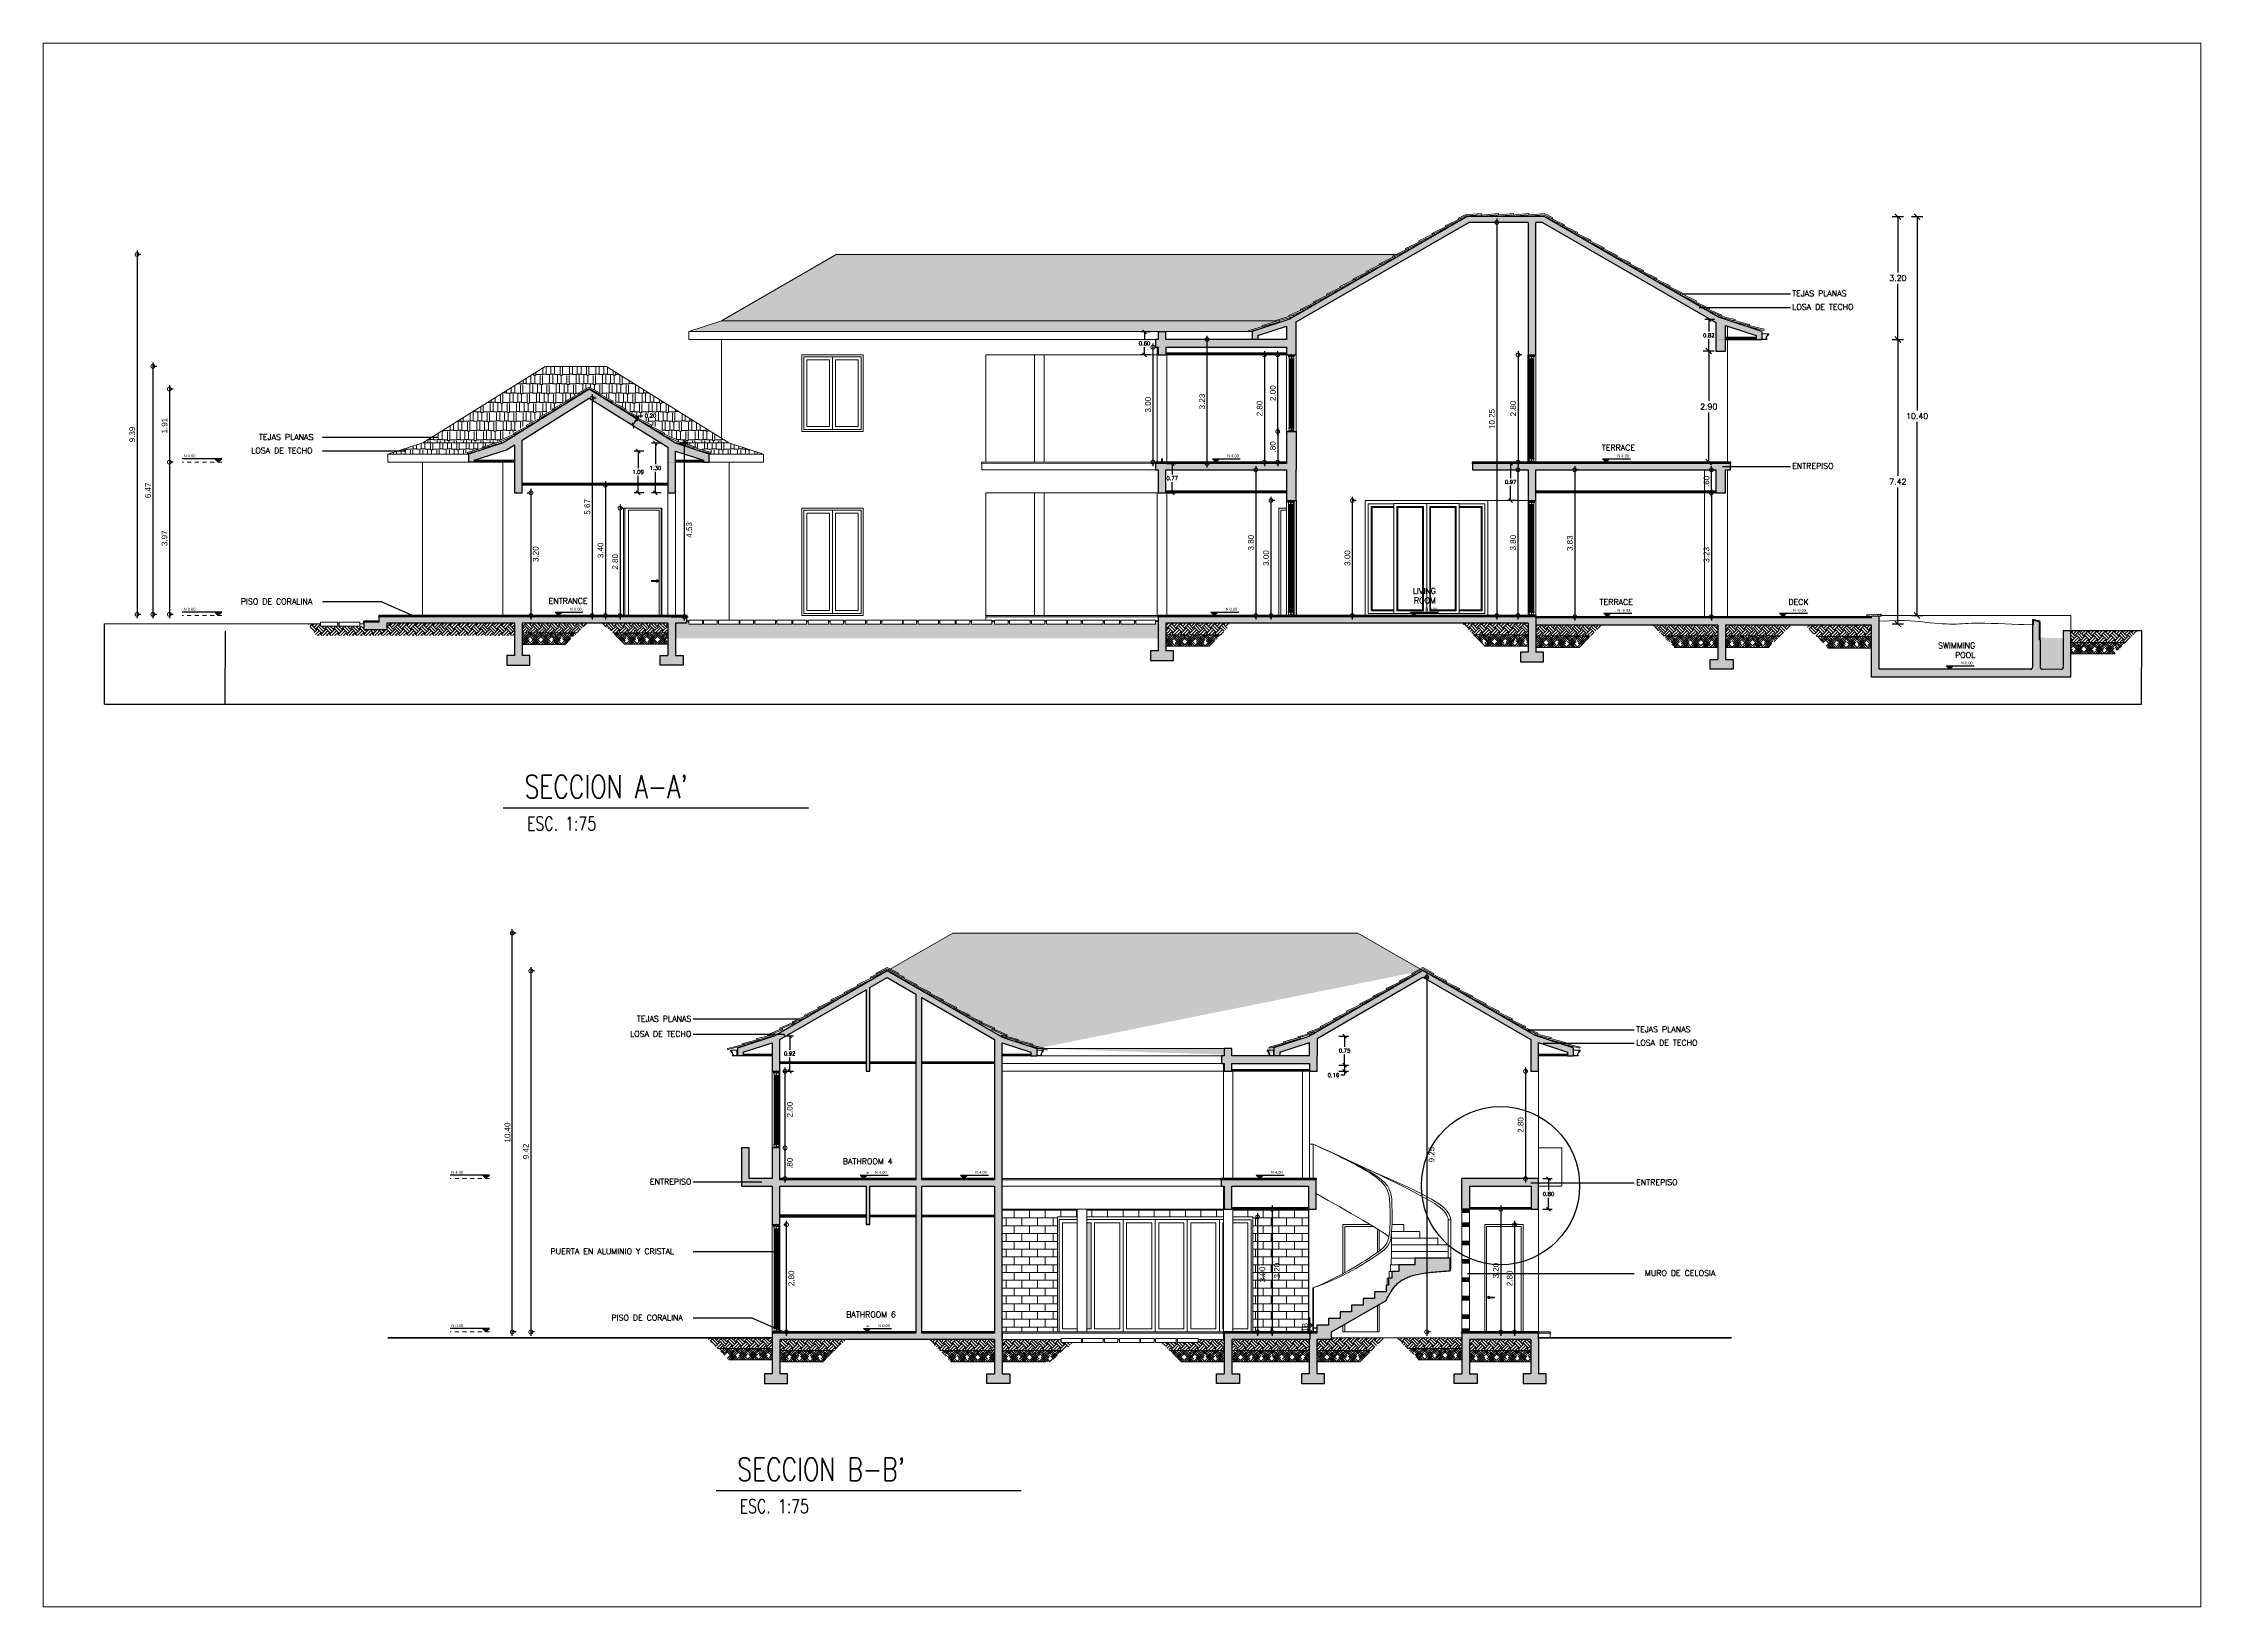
# Model space of a CAD drawing. Header units: metres. Extents: x -44 to 358, y -246 to 48.
# Drawn here: x 301.9 to 358.2, y -0.5 to 40.3 of the extents above; entities that cross this region are included whole.
import ezdxf

# ---------------------------------------------------------------- set-up
doc = ezdxf.new("R2010")
doc.units = ezdxf.units.M
doc.header["$LTSCALE"] = 0.3
doc.header["$PDMODE"] = 3
doc.linetypes.add('CONTINU', pattern=[0])
doc.linetypes.add('DASHED', pattern=[0.75, 0.5, -0.25])
for name, color, linetype, lineweight in [('A-CLNG', 7, 'Continuous', 9), ('A-FLOR', 253, 'Continuous', 0), ('A-GLAZ-CURT', 7, 'Continuous', 9), ('A-ROOF', 7, 'Continuous', 9), ('A-WALL', 7, 'Continuous', 30), ('corte', 7, 'Continuous', 30), ('MUROS', 7, 'Continuous', 15), ('piscina', 7, 'Continuous', 0), ('PLF 01', 252, 'Continuous', 9), ('PROYECCION', 9, 'DASHED', 0), ('S-STRS', 7, 'Continuous', 9), ('SE-2', 252, 'Continuous', 9), ('SE-3', 253, 'Continuous', 5), ('SE-4', 254, 'Continuous', 0)]:
    doc.layers.add(name, color=color, linetype=linetype, lineweight=lineweight)
for name, color, linetype in [('DIMENSIONES', 7, 'Continuous'), ('DIMTEXTO', 4, 'Continuous'), ('TEXTOS', 4, 'Continuous')]:
    doc.layers.add(name, color=color, linetype=linetype)
doc.layers.add('PUERTA', color=2, linetype='Continuous', plot=False)
doc.layers.add('RELLENO SECCION', color=8, linetype='Continuous', lineweight=0, transparency=0.4)
doc.styles.add('Arch-Dim', font='romans.shx', dxfattribs={"width": 0.75})
doc.styles.add('ESC100-2mm', font='arial.ttf', dxfattribs={"height": 0.15})
doc.styles.add('SMPLEX', font='simplex.shx')
doc.dimstyles.new('DIM-50', dxfattribs={"dimscale": 0.5, "dimtxt": 0.2, "dimasz": 0.2, "dimexe": 0.2, "dimexo": 0.2, "dimgap": 0.1, "dimtad": 0, "dimtih": 1, "dimtoh": 1, "dimzin": 0, "dimdsep": 46, "dimtxsty": 'SMPLEX', "dimblk1": 'OBLIQUE', "dimblk2": 'OBLIQUE', "dimsah": 1, "dimcen": 0.2, "dimclrd": 4, "dimclre": 4, "dimclrt": 4, "dimadec": 0, "dimazin": 0, "dimtfac": 1, "dimtmove": 0, "dimatfit": 3, "dimldrblk": 'OPEN30', "dimfxl": 0.3, "dimfxlon": 1, "dimtfill": 1, "dimtolj": 1, "dimtzin": 0, "dimarcsym": 0})
doc.dimstyles.new('DIM-75', dxfattribs={"dimscale": 0.75, "dimtxt": 0.2, "dimasz": 0.2, "dimexe": 0.2, "dimexo": 0.2, "dimgap": 0.1, "dimtad": 0, "dimtih": 1, "dimtoh": 1, "dimzin": 0, "dimdsep": 46, "dimtxsty": 'SMPLEX', "dimblk1": 'OBLIQUE', "dimblk2": 'OBLIQUE', "dimsah": 1, "dimcen": 0.2, "dimclrd": 4, "dimclre": 4, "dimclrt": 4, "dimadec": 0, "dimazin": 0, "dimtfac": 1, "dimtmove": 0, "dimatfit": 3, "dimldrblk": 'OBLIQUE', "dimfxl": 0.2, "dimfxlon": 1, "dimtfill": 1, "dimtolj": 1, "dimtzin": 0, "dimarcsym": 0})
doc.dimstyles.new('DIMS100', dxfattribs={"dimtxt": 0.15, "dimasz": 0.2, "dimexe": 0.1, "dimexo": 0.1, "dimgap": 0.05, "dimtad": 2, "dimzin": 4, "dimdsep": 46, "dimtxsty": 'ESC100-2mm', "dimblk": 'DOTSMALL', "dimcen": 0.1, "dimdle": 0.1, "dimclrd": 256, "dimclre": 256, "dimclrt": 1, "dimadec": 0, "dimazin": 0, "dimtfac": 1, "dimtix": 1, "dimtmove": 2, "dimatfit": 3, "dimfxl": 1, "dimtolj": 1, "dimtzin": 0, "dimlwd": -1, "dimarcsym": 0})
pattern_1 = [(0, (-86.75445, -27.3957), (0.51816, 0.24384), [0.12192, -0.1016, 0.14224, -0.06096, 0.18288, -0.08128]), (0, (-86.63253, -27.38554), (0.51816, 0.24384), [0.1016, -0.38608, 0.08128, -0.12192]), (0, (-86.3887, -27.41094), (0.51816, 0.24384), [0.06096, -0.62992]), (90, (-86.75445, -27.3957), (-0.17272, 0.24384), [0.23368, -0.74168]), (90, (-86.63253, -27.3957), (-0.17272, 0.24384), [0.2286, -0.74676]), (90, (-86.53093, -27.3957), (-0.17272, 0.24384), [0.21336, -0.762]), (90, (-86.3887, -27.41094), (-0.17272, 0.24384), [0.23368, -0.74168]), (90, (-86.32773, -27.41094), (-0.17272, 0.24384), [0.23368, -0.74168]), (90, (-86.14485, -27.3957), (-0.17272, 0.24384), [0.22352, -0.75184])]
pattern_2 = [(45, (-634.85449, -25.94833), (0.0841899011, 0.1403165019), [0.635, -0.3175]), (135, (-634.85449, -25.94833), (0.0841899011, -0.1403165019), [0.635, -0.3175])]
pattern_3 = [(45, (-634.85449, -25.94833), (1e-17, 0.224506403), [0.15875, -0.15875]), (45, (-634.89658, -25.90623), (1e-17, 0.224506403), [0.15875, -0.15875]), (45, (-634.93868, -25.86414), (1e-17, 0.224506403), [0.15875, -0.15875]), (135, (-634.93868, -25.83608), (-0.224506403, 1e-17), [0.15875, -0.15875]), (135, (-634.89658, -25.79398), (-0.224506403, 1e-17), [0.15875, -0.15875]), (135, (-634.85449, -25.75189), (-0.224506403, 1e-17), [0.15875, -0.15875])]
pattern_4 = [(45, (-634.85449, -25.97833), (0.0841899011, 0.1403165019), [0.635, -0.3175]), (135, (-634.85449, -25.97833), (0.0841899011, -0.1403165019), [0.635, -0.3175])]
pattern_5 = [(45, (-634.85449, -25.97833), (1e-17, 0.224506403), [0.15875, -0.15875]), (45, (-634.89658, -25.93623), (1e-17, 0.224506403), [0.15875, -0.15875]), (45, (-634.93868, -25.89414), (1e-17, 0.224506403), [0.15875, -0.15875]), (135, (-634.93868, -25.86608), (-0.224506403, 1e-17), [0.15875, -0.15875]), (135, (-634.89658, -25.82398), (-0.224506403, 1e-17), [0.15875, -0.15875]), (135, (-634.85449, -25.78189), (-0.224506403, 1e-17), [0.15875, -0.15875])]
pattern_6 = [(45, (-171.537217, -242.610658), (-0.01122532015, 0.01122532015), [])]
pattern_7 = [(45, (-653.725915, -44.616927), (0.0841899011, 0.1403165019), [0.635, -0.3175]), (135, (-653.725915, -44.616927), (0.0841899011, -0.1403165019), [0.635, -0.3175])]
pattern_8 = [(45, (-653.72592, -44.61693), (1e-17, 0.224506403), [0.15875, -0.15875]), (45, (-653.76801, -44.57483), (1e-17, 0.224506403), [0.15875, -0.15875]), (45, (-653.8101, -44.53274), (1e-17, 0.224506403), [0.15875, -0.15875]), (135, (-653.8101, -44.50467), (-0.224506403, 1e-17), [0.15875, -0.15875]), (135, (-653.76801, -44.46258), (-0.224506403, 1e-17), [0.15875, -0.15875]), (135, (-653.72592, -44.42048), (-0.224506403, 1e-17), [0.15875, -0.15875])]
pattern_9 = [(45, (-178.554868, -227.12206), (-0.01122532015, 0.01122532015), [])]

# ---------------------------------------------------------------- blocks, each defined once
blk = doc.blocks.new('A - ANNO - NPT SECC')
blk.add_hatch(color=256).paths.add_polyline_path([(-0.1, 0.1), (0.1, 0.1), (0, 0)])
blk.add_line((0.1, 0.1), (1.022, 0.1))
blk.add_lwpolyline([(-0.1, 0.1), (0.1, 0.1), (0, 0), (-0.1, 0.1)])
blk = doc.blocks.new('_DotSmall')
at = {"layer": 'PUERTA', "color": 0, "linetype": 'Continuous', "const_width": 0.5}
blk.add_lwpolyline([(-0.0625, 0, 1), (0.0625, 0, 1)], format="xyb", close=True, dxfattribs=at)
blk = doc.blocks.new('*D1070')
at = {"layer": 'DEFPOINTS', "color": 0, "transparency": 16777216}
for p in [(322.555, 34.745), (304.31, 25.357), (304.835, 25.357)]:
    blk.add_point(p, dxfattribs=at)
at = {"layer": 'DIMENSIONES', "transparency": 16777216}
blk.add_line((304.31, 34.845), (304.31, 25.257), dxfattribs=at)
at = {"layer": 'DIMENSIONES', "lineweight": -2, "transparency": 16777216}
for p, q in [((304.41, 34.745), (304.31, 34.745)), ((304.41, 25.357), (304.31, 25.357))]:
    blk.add_line(p, q, dxfattribs=at)
at = {"layer": 'DIMENSIONES', "transparency": 16777216, "xscale": 0.2, "yscale": 0.2, "zscale": 0.2}
for p, rotation in [((304.31, 34.745), 90), ((304.31, 25.357), 270)]:
    blk.add_blockref('_DotSmall', p, dxfattribs=dict(at, rotation=rotation))
at = {"layer": 'DIMENSIONES', "color": 5, "transparency": 16777216, "insert": (304.184, 30.051), "char_height": 0.15, "attachment_point": 5, "rotation": 90, "style": 'ESC100-2mm'}
blk.add_mtext('\\A1;9.39', dxfattribs=at)
blk = doc.blocks.new('*D1071')
at = {"layer": 'DEFPOINTS', "color": 0, "transparency": 16777216}
for p in [(315.755, 31.827), (304.723, 25.357), (313.503, 25.357)]:
    blk.add_point(p, dxfattribs=at)
at = {"layer": 'DIMENSIONES', "transparency": 16777216}
blk.add_line((304.723, 31.927), (304.723, 25.257), dxfattribs=at)
at = {"layer": 'DIMENSIONES', "lineweight": -2, "transparency": 16777216}
for p, q in [((304.823, 31.827), (304.723, 31.827)), ((304.823, 25.357), (304.723, 25.357))]:
    blk.add_line(p, q, dxfattribs=at)
at = {"layer": 'DIMENSIONES', "transparency": 16777216, "xscale": 0.2, "yscale": 0.2, "zscale": 0.2}
for p, rotation in [((304.723, 31.827), 90), ((304.723, 25.357), 270)]:
    blk.add_blockref('_DotSmall', p, dxfattribs=dict(at, rotation=rotation))
at = {"layer": 'DIMENSIONES', "color": 5, "transparency": 16777216, "insert": (304.597, 28.592), "char_height": 0.15, "attachment_point": 5, "rotation": 90, "style": 'ESC100-2mm'}
blk.add_mtext('\\A1;6.47', dxfattribs=at)
blk = doc.blocks.new('*D1072')
at = {"layer": 'DEFPOINTS', "color": 0, "transparency": 16777216}
for p in [(316.105, 31.233), (305.153, 29.327), (312.955, 29.327)]:
    blk.add_point(p, dxfattribs=at)
at = {"layer": 'DIMENSIONES', "transparency": 16777216}
blk.add_line((305.153, 31.333), (305.153, 29.227), dxfattribs=at)
at = {"layer": 'DIMENSIONES', "lineweight": -2, "transparency": 16777216}
for p, q in [((305.253, 31.233), (305.153, 31.233)), ((305.253, 29.327), (305.153, 29.327))]:
    blk.add_line(p, q, dxfattribs=at)
at = {"layer": 'DIMENSIONES', "transparency": 16777216, "xscale": 0.2, "yscale": 0.2, "zscale": 0.2}
for p, rotation in [((305.153, 31.233), 90), ((305.153, 29.327), 270)]:
    blk.add_blockref('_DotSmall', p, dxfattribs=dict(at, rotation=rotation))
at = {"layer": 'DIMENSIONES', "color": 5, "transparency": 16777216, "insert": (305.026, 30.28), "char_height": 0.15, "attachment_point": 5, "rotation": 90, "style": 'ESC100-2mm'}
blk.add_mtext('\\A1;1.91', dxfattribs=at)
blk = doc.blocks.new('*D1073')
at = {"layer": 'DEFPOINTS', "color": 0, "transparency": 16777216}
for p in [(312.955, 29.327), (305.153, 25.357), (313.615, 25.357)]:
    blk.add_point(p, dxfattribs=at)
at = {"layer": 'DIMENSIONES', "transparency": 16777216}
blk.add_line((305.153, 29.427), (305.153, 25.257), dxfattribs=at)
at = {"layer": 'DIMENSIONES', "lineweight": -2, "transparency": 16777216}
for p, q in [((305.253, 29.327), (305.153, 29.327)), ((305.253, 25.357), (305.153, 25.357))]:
    blk.add_line(p, q, dxfattribs=at)
at = {"layer": 'DIMENSIONES', "transparency": 16777216, "xscale": 0.2, "yscale": 0.2, "zscale": 0.2}
for p, rotation in [((305.153, 29.327), 90), ((305.153, 25.357), 270)]:
    blk.add_blockref('_DotSmall', p, dxfattribs=dict(at, rotation=rotation))
at = {"layer": 'DIMENSIONES', "color": 5, "transparency": 16777216, "insert": (305.026, 27.342), "char_height": 0.15, "attachment_point": 5, "rotation": 90, "style": 'ESC100-2mm'}
blk.add_mtext('\\A1;3.97', dxfattribs=at)
blk = doc.blocks.new('Fenton Door Base01')
blk.add_lwpolyline([(50, 66), (50, 58), (54, 57), (54, 1), (52, 0), (47, 0), (47, 6), (44, 6), (44, 0), (10, 0), (10, 6), (7, 6), (7, 0), (1, 0), (0, 1), (0, 82), (1, 84), (9, 86), (10, 86), (11, 86), (11, 68), (34, 68), (50, 66)], close=True)
blk = doc.blocks.new('Fenton Door Base02')
blk.add_lwpolyline([(24, 0), (10, 0), (10, 6), (7, 6), (7, 0), (1, 0), (0, 1), (0, 82), (1, 84), (9, 86), (10, 86), (11, 86), (11, 68), (34, 68), (50, 66), (50, 58), (54, 57), (54, 1), (52, 0), (47, 0), (47, 6), (44, 6), (44, 0), (30, 0), (30, 10), (24, 10)], close=True)
blk = doc.blocks.new('Fenton Door Jamb03')
blk.add_lwpolyline([(84, 1), (86, 9), (86, 10), (86, 11), (68, 11), (68, 52), (67, 54), (1, 54), (0, 52), (0, 47), (6, 47), (6, 44), (0, 44), (0, 30), (10, 30), (10, 24), (0, 24), (0, 10), (6, 10), (6, 7), (0, 7), (0, 1), (1, 0), (82, 0)], close=True)
blk = doc.blocks.new('Fenton Bead')
at = {"color": 7}
blk.add_lwpolyline([(2, 12, -0.341999), (0, 11), (0, 11), (0, 1), (1, 0), (18, 0), (18, 0), (15, 13, 0.339454), (13, 14), (4, 14, 0.341999)], format="xyb", close=True, dxfattribs=at)
blk = doc.blocks.new('Fenton Door Drip')
at = {"ltscale": 20}
blk.add_lwpolyline([(19, -9), (19, -22, -0.414138), (17, -24), (15, -24, -0.414214), (14, -22), (14, -17), (0, -15), (0, 0), (15, -4, -0.339454)], format="xyb", close=True, dxfattribs=at)
blk = doc.blocks.new('Fenton Casing Head')
blk.add_lwpolyline([(54, 34), (54, 30), (66, 30), (66, 34), (118, 34), (120, 33), (120, 26), (114, 26), (114, 14), (120, 14), (120, 2), (118, 0), (102, 0), (102, 4), (83, 4), (83, 0), (30, 0), (30, 10), (24, 10), (24, 0), (2, 0), (0, 2), (0, 33), (2, 34), (54, 34)])
blk = doc.blocks.new('Fenton Casing Head Strip')
blk.add_lwpolyline([(16, 16), (0, 19), (0, 12), (-4, 12), (-4, 0), (0, 0), (0, -15), (4, -15), (11, -30, 0.802585), (17, -28), (17, 15)], format="xyb", close=True)
blk = doc.blocks.new('A$C0a39a3fe')
at = {"layer": 'SE-2'}
for p, q in [((0.26, 0.379), (0.26, -2.196)), ((0.277, 0.392), (0.301, 0.387)), ((0.301, 0.392), (0.277, 0.387)), ((0.279, 0.387), (0.299, 0.381)), ((0.299, 0.387), (0.279, 0.381)), ((0.315, 0.378), (0.315, -2.195)), ((0.326, 0.379), (0.326, -2.196)), ((0.343, 0.392), (0.367, 0.387)), ((0.367, 0.392), (0.343, 0.387)), ((0.345, 0.387), (0.365, 0.381)), ((0.365, 0.387), (0.345, 0.381)), ((0.381, -2.195), (0.381, 0.378)), ((0.277, -2.21), (0.301, -2.205)), ((0.301, -2.21), (0.277, -2.205)), ((0.279, -2.205), (0.299, -2.199)), ((0.299, -2.205), (0.279, -2.199)), ((0.343, -2.21), (0.367, -2.205)), ((0.367, -2.21), (0.343, -2.205)), ((0.345, -2.205), (0.365, -2.199)), ((0.365, -2.205), (0.345, -2.199))]:
    blk.add_line(p, q, dxfattribs=at)
for points in [[(0.275, 0.374), (0.275, 0.386), (0.274, 0.386), (0.274, 0.374)], [(0.279, -2.205), (0.279, 0.387), (0.275, 0.387), (0.275, -2.205)], [(0.277, 0.392), (0.277, 0.387), (0.301, 0.387), (0.301, 0.392)], [(0.279, 0.387), (0.279, 0.381), (0.299, 0.381), (0.299, 0.387)], [(0.279, 0.381), (0.279, 0.376), (0.299, 0.376), (0.299, 0.381)], [(0.299, -2.205), (0.299, 0.387), (0.303, 0.387), (0.303, -2.205)], [(0.304, 0.374), (0.304, 0.386), (0.303, 0.386), (0.303, 0.374)], [(0.315, 0.509), (0.327, 0.509), (0.327, 0.496), (0.315, 0.496)], [(0.341, 0.374), (0.341, 0.386), (0.34, 0.386), (0.34, 0.374)], [(0.345, -2.205), (0.345, 0.387), (0.341, 0.387), (0.341, -2.205)], [(0.343, 0.392), (0.343, 0.387), (0.367, 0.387), (0.367, 0.392)], [(0.345, 0.387), (0.345, 0.381), (0.365, 0.381), (0.365, 0.387)], [(0.345, 0.381), (0.345, 0.376), (0.365, 0.376), (0.365, 0.381)], [(0.365, -2.205), (0.365, 0.387), (0.369, 0.387), (0.369, -2.205)], [(0.37, 0.374), (0.37, 0.386), (0.369, 0.386), (0.369, 0.374)], [(0.275, -2.192), (0.275, -2.204), (0.274, -2.204), (0.274, -2.192)], [(0.277, -2.21), (0.277, -2.205), (0.301, -2.205), (0.301, -2.21)], [(0.279, -2.199), (0.279, -2.194), (0.299, -2.194), (0.299, -2.199)], [(0.279, -2.205), (0.279, -2.199), (0.299, -2.199), (0.299, -2.205)], [(0.304, -2.192), (0.304, -2.204), (0.303, -2.204), (0.303, -2.192)], [(0.341, -2.192), (0.341, -2.204), (0.34, -2.204), (0.34, -2.192)], [(0.343, -2.21), (0.343, -2.205), (0.367, -2.205), (0.367, -2.21)], [(0.345, -2.199), (0.345, -2.194), (0.365, -2.194), (0.365, -2.199)], [(0.345, -2.205), (0.345, -2.199), (0.365, -2.199), (0.365, -2.205)], [(0.37, -2.192), (0.37, -2.204), (0.369, -2.204), (0.369, -2.192)], [(0.351, -2.283), (0.351, -2.292), (0.357, -2.292), (0.357, -2.283), (0.381, -2.283), (0.381, -2.309), (0.33, -2.309), (0.33, -2.285), (0.343, -2.285), (0.343, -2.283)], [(0.357, -2.268), (0.351, -2.268), (0.351, -2.288), (0.357, -2.288)]]:
    blk.add_lwpolyline(points, close=True, dxfattribs=at)
blk.add_lwpolyline([(0.379, 0.466), (0.379, 0.465), (0.383, 0.465), (0.39, 0.45, 0.802585), (0.396, 0.451), (0.396, 0.494), (0.394, 0.496), (0.381, 0.498)], format="xyb", dxfattribs=at)
for points in [[(0.306, -2.299), (0.305, -2.299), (0.304, -2.3), (0.291, -2.308, 0.244051), (0.29, -2.308, -0.388176), (0.289, -2.309), (0.288, -2.309, -0.414214), (0.287, -2.308), (0.287, -2.307, 0.414214), (0.286, -2.306), (0.257, -2.307, 0.405973), (0.256, -2.308), (0.256, -2.308, -0.414214), (0.255, -2.309), (0.254, -2.309, -0.414214), (0.253, -2.308), (0.253, -2.308, 0.422502), (0.252, -2.307), (0.238, -2.308, 0.405973), (0.237, -2.308), (0.237, -2.308, -0.414214), (0.236, -2.309), (0.235, -2.309, -0.395103), (0.234, -2.308, 0.403281), (0.234, -2.308), (0.226, -2.308, -0.422502), (0.226, -2.307), (0.226, -2.301, 0.450766), (0.225, -2.3), (0.218, -2.301, 0.329829), (0.218, -2.301, -0.364332), (0.217, -2.302), (0.216, -2.302, -0.414214), (0.216, -2.301), (0.216, -2.3, -0.378582), (0.217, -2.299), (0.218, -2.299), (0.218, -2.299, -0.414214), (0.219, -2.299), (0.219, -2.299), (0.221, -2.299), (0.221, -2.298, -0.414214), (0.222, -2.298), (0.222, -2.298), (0.224, -2.298), (0.224, -2.298, -0.414214), (0.224, -2.298), (0.225, -2.298), (0.227, -2.298), (0.227, -2.298, -0.414214), (0.227, -2.298), (0.228, -2.298), (0.23, -2.297), (0.23, -2.297, -0.414214), (0.23, -2.297), (0.231, -2.297), (0.233, -2.297), (0.233, -2.297, -0.414214), (0.233, -2.297), (0.234, -2.297), (0.236, -2.297), (0.236, -2.296, -0.414214), (0.236, -2.296), (0.237, -2.297), (0.239, -2.296), (0.239, -2.296, -0.414214), (0.239, -2.296), (0.24, -2.296), (0.242, -2.296), (0.242, -2.296, -0.414214), (0.242, -2.296), (0.243, -2.296), (0.245, -2.296), (0.245, -2.295, -0.414214), (0.245, -2.295), (0.246, -2.296), (0.248, -2.295), (0.248, -2.295, -0.414214), (0.248, -2.295), (0.249, -2.295), (0.251, -2.295), (0.251, -2.295, -0.414214), (0.251, -2.295), (0.252, -2.295), (0.254, -2.295), (0.254, -2.294, -0.414214), (0.254, -2.294), (0.255, -2.294), (0.257, -2.294), (0.257, -2.294, -0.414214), (0.257, -2.294), (0.257, -2.294), (0.26, -2.294), (0.26, -2.294, -0.414214), (0.26, -2.293), (0.26, -2.294), (0.263, -2.293), (0.263, -2.293, -0.414214), (0.263, -2.293), (0.263, -2.293), (0.266, -2.293), (0.266, -2.293, -0.414214), (0.266, -2.293), (0.266, -2.293), (0.269, -2.293), (0.269, -2.292, -0.414214), (0.269, -2.292), (0.269, -2.293), (0.272, -2.292), (0.272, -2.292, -0.414214), (0.272, -2.292), (0.272, -2.292), (0.275, -2.292), (0.275, -2.292, -0.414214), (0.275, -2.292), (0.275, -2.292), (0.278, -2.292), (0.278, -2.291, -0.414214), (0.278, -2.291), (0.278, -2.291), (0.281, -2.291), (0.281, -2.291, -0.414214), (0.281, -2.291), (0.281, -2.291), (0.283, -2.291), (0.284, -2.291, -0.414214), (0.284, -2.291), (0.284, -2.291), (0.287, -2.29, 0.378407), (0.287, -2.29), (0.287, -2.288, 0.246831), (0.287, -2.288, -3.20714), (0.29, -2.288, 0.246102), (0.29, -2.288), (0.29, -2.294, 0.09863), (0.29, -2.294), (0.294, -2.302, 0.452928), (0.294, -2.302), (0.328, -2.283, -0.131652), (0.328, -2.283), (0.342, -2.283, -0.414214), (0.342, -2.283), (0.342, -2.285, -0.414214), (0.342, -2.285), (0.33, -2.285, 0.414214), (0.33, -2.285), (0.33, -2.308, -1), (0.328, -2.308), (0.328, -2.287, 0.57735), (0.327, -2.287)], [(0.228, -2.3, 0.378582), (0.228, -2.3), (0.228, -2.305, 0.424375), (0.228, -2.306), (0.29, -2.304, 0.523626), (0.29, -2.302), (0.287, -2.293, 0.337147), (0.286, -2.293)], [(0.291, -2.294), (0.291, -2.29), (0.284, -2.291), (0.262, -2.294), (0.262, -2.291), (0.327, -2.283), (0.294, -2.302, -0.452928), (0.294, -2.302)]]:
    blk.add_lwpolyline(points, format="xyb", close=True, dxfattribs=at)
at = {"layer": 'SE-3'}
for p, q in [((0.213, -2.3), (0.213, 0.5)), ((0.413, 0.5), (0.413, -2.3))]:
    blk.add_line(p, q, dxfattribs=at)
at = {"layer": 'SE-2', "xscale": -0.001000000023175567, "yscale": 0.001000000023175567, "zscale": 0.001000000023175567}
for name, p in [('Fenton Casing Head Strip', (0.261, 0.48)), ('Fenton Casing Head', (0.381, 0.466)), ('Fenton Door Drip', (0.274, -2.192)), ('Fenton Door Base01', (0.315, -2.278)), ('Fenton Door Drip', (0.34, -2.192)), ('Fenton Door Base02', (0.381, -2.278))]:
    blk.add_blockref(name, p, dxfattribs=at)
at = {"layer": 'SE-2', "xscale": -0.001000000023175567, "yscale": 0.001000000023175567, "zscale": 0.001000000023175567, "rotation": 90}
for name, p in [('Fenton Bead', (0.274, 0.392)), ('Fenton Door Jamb03', (0.315, 0.46)), ('Fenton Bead', (0.34, 0.392)), ('Fenton Door Jamb03', (0.381, 0.46))]:
    blk.add_blockref(name, p, dxfattribs=at)
blk = doc.blocks.new('INDI.PISO')
blk.add_hatch(color=256).paths.add_polyline_path([(0, 0), (0.183, 0), (0.092, -0.092)])
blk.add_line((0.183, 0), (0.728, 0))
blk.add_lwpolyline([(0, 0), (0.183, 0), (0.092, -0.092), (0, 0)])
blk = doc.blocks.new('_OBLIQUE')
at = {"color": 0, "linetype": 'ByBlock'}
blk.add_line((-0.5, -0.5), (0.5, 0.5), dxfattribs=at)
blk = doc.blocks.new('*D1087')
at = {"layer": 'DEFPOINTS', "color": 0, "ltscale": 0.2, "transparency": 16777216}
for p in [(339.048, 35.732), (344.73, 32.527), (350.253, 32.527)]:
    blk.add_point(p, dxfattribs=at)
at = {"layer": 'DIMENSIONES', "color": 4, "lineweight": -2, "ltscale": 0.2, "transparency": 16777216}
for p, q in [((350.103, 35.732), (350.403, 35.732)), ((350.253, 35.732), (350.253, 34.279)), ((350.253, 32.527), (350.253, 33.979)), ((350.103, 32.527), (350.403, 32.527))]:
    blk.add_line(p, q, dxfattribs=at)
at = {"layer": 'DIMENSIONES', "color": 4, "lineweight": -2, "ltscale": 0.2, "transparency": 16777216, "xscale": 0.15, "yscale": 0.15, "zscale": 0.15}
for p, rotation in [((350.253, 35.732), 90), ((350.253, 32.527), 270)]:
    blk.add_blockref('_OBLIQUE', p, dxfattribs=dict(at, rotation=rotation))
at = {"layer": 'DIMENSIONES', "color": 4, "ltscale": 0.2, "transparency": 16777216, "insert": (350.253, 34.129), "char_height": 0.15, "attachment_point": 5, "style": 'SMPLEX', "bg_fill": 3, "box_fill_scale": 1.1, "bg_fill_color": 256, "bg_fill_true_color": 13158600, "bg_fill_transparency": 0}
blk.add_mtext('\\A1;3.20', dxfattribs=at)
blk = doc.blocks.new('*D1088')
at = {"layer": 'DEFPOINTS', "color": 0, "ltscale": 0.2, "transparency": 16777216}
for p in [(344.73, 32.527), (349.91, 25.109), (350.253, 25.109)]:
    blk.add_point(p, dxfattribs=at)
at = {"layer": 'DIMENSIONES', "color": 4, "lineweight": -2, "ltscale": 0.2, "transparency": 16777216}
for p, q in [((350.103, 32.527), (350.403, 32.527)), ((350.253, 32.527), (350.253, 28.968)), ((350.253, 25.109), (350.253, 28.668)), ((350.103, 25.109), (350.403, 25.109))]:
    blk.add_line(p, q, dxfattribs=at)
at = {"layer": 'DIMENSIONES', "color": 4, "lineweight": -2, "ltscale": 0.2, "transparency": 16777216, "xscale": 0.15, "yscale": 0.15, "zscale": 0.15}
for p, rotation in [((350.253, 32.527), 90), ((350.253, 25.109), 270)]:
    blk.add_blockref('_OBLIQUE', p, dxfattribs=dict(at, rotation=rotation))
at = {"layer": 'DIMENSIONES', "color": 4, "ltscale": 0.2, "transparency": 16777216, "insert": (350.253, 28.818), "char_height": 0.15, "attachment_point": 5, "style": 'SMPLEX', "bg_fill": 3, "box_fill_scale": 1.1, "bg_fill_color": 256, "bg_fill_true_color": 13158600, "bg_fill_transparency": 0}
blk.add_mtext('\\A1;7.42', dxfattribs=at)
blk = doc.blocks.new('*D1089')
at = {"layer": 'DEFPOINTS', "color": 0, "transparency": 16777216}
for p in [(340.356, 29.127), (340.341, 25.327), (340.356, 25.327)]:
    blk.add_point(p, dxfattribs=at)
at = {"layer": 'DIMENSIONES', "transparency": 16777216}
blk.add_line((340.341, 29.227), (340.341, 25.227), dxfattribs=at)
at = {"layer": 'DIMENSIONES', "transparency": 16777216, "xscale": 0.2, "yscale": 0.2, "zscale": 0.2}
for p, rotation in [((340.341, 29.127), 90), ((340.341, 25.327), 270)]:
    blk.add_blockref('_DotSmall', p, dxfattribs=dict(at, rotation=rotation))
at = {"layer": 'DIMENSIONES', "color": 5, "transparency": 16777216, "insert": (340.215, 27.227), "char_height": 0.15, "attachment_point": 5, "rotation": 90, "style": 'ESC100-2mm'}
blk.add_mtext('\\A1;3.80', dxfattribs=at)
blk = doc.blocks.new('*D1091')
at = {"layer": 'DEFPOINTS', "color": 0, "transparency": 16777216}
for p in [(334.2, 30.127), (334.072, 29.327), (334.2, 29.327)]:
    blk.add_point(p, dxfattribs=at)
at = {"layer": 'DIMENSIONES', "transparency": 16777216}
blk.add_line((334.072, 30.227), (334.072, 29.227), dxfattribs=at)
at = {"layer": 'DIMENSIONES', "lineweight": -2, "transparency": 16777216}
for p, q in [((334.1, 30.127), (334.072, 30.127)), ((334.1, 29.327), (334.072, 29.327))]:
    blk.add_line(p, q, dxfattribs=at)
at = {"layer": 'DIMENSIONES', "transparency": 16777216, "xscale": 0.2, "yscale": 0.2, "zscale": 0.2}
for p, rotation in [((334.072, 30.127), 90), ((334.072, 29.327), 270)]:
    blk.add_blockref('_DotSmall', p, dxfattribs=dict(at, rotation=rotation))
at = {"layer": 'DIMENSIONES', "color": 5, "transparency": 16777216, "insert": (333.945, 29.727), "char_height": 0.15, "attachment_point": 5, "rotation": 90, "style": 'ESC100-2mm'}
blk.add_mtext('\\A1;.80', dxfattribs=at)
blk = doc.blocks.new('*D1092')
at = {"layer": 'DEFPOINTS', "color": 0, "transparency": 16777216}
for p in [(334.072, 32.127), (334.2, 32.127), (334.2, 30.127)]:
    blk.add_point(p, dxfattribs=at)
at = {"layer": 'DIMENSIONES', "transparency": 16777216}
blk.add_line((334.072, 30.027), (334.072, 32.227), dxfattribs=at)
at = {"layer": 'DIMENSIONES', "lineweight": -2, "transparency": 16777216}
for p, q in [((334.1, 32.127), (334.072, 32.127)), ((334.1, 30.127), (334.072, 30.127))]:
    blk.add_line(p, q, dxfattribs=at)
at = {"layer": 'DIMENSIONES', "transparency": 16777216, "xscale": 0.2, "yscale": 0.2, "zscale": 0.2}
for p, rotation in [((334.072, 32.127), 90), ((334.072, 30.127), 270)]:
    blk.add_blockref('_DotSmall', p, dxfattribs=dict(at, rotation=rotation))
at = {"layer": 'DIMENSIONES', "color": 5, "transparency": 16777216, "insert": (333.945, 31.127), "char_height": 0.15, "attachment_point": 5, "rotation": 90, "style": 'ESC100-2mm'}
blk.add_mtext('\\A1;2.00', dxfattribs=at)
blk = doc.blocks.new('*D1093')
at = {"layer": 'DEFPOINTS', "color": 0, "transparency": 16777216}
for p in [(334.555, 28.327), (333.896, 25.324), (334.269, 25.324)]:
    blk.add_point(p, dxfattribs=at)
at = {"layer": 'DIMENSIONES', "transparency": 16777216}
blk.add_line((333.896, 28.427), (333.896, 25.224), dxfattribs=at)
at = {"layer": 'DIMENSIONES', "lineweight": -2, "transparency": 16777216}
for p, q in [((333.996, 28.327), (333.896, 28.327)), ((333.996, 25.324), (333.896, 25.324))]:
    blk.add_line(p, q, dxfattribs=at)
at = {"layer": 'DIMENSIONES', "transparency": 16777216, "xscale": 0.2, "yscale": 0.2, "zscale": 0.2}
for p, rotation in [((333.896, 28.327), 90), ((333.896, 25.324), 270)]:
    blk.add_blockref('_DotSmall', p, dxfattribs=dict(at, rotation=rotation))
at = {"layer": 'DIMENSIONES', "color": 5, "transparency": 16777216, "insert": (333.769, 26.826), "char_height": 0.15, "attachment_point": 5, "rotation": 90, "style": 'ESC100-2mm'}
blk.add_mtext('\\A1;3.00', dxfattribs=at)
blk = doc.blocks.new('*D1094')
at = {"layer": 'DEFPOINTS', "color": 0, "transparency": 16777216}
for p in [(333.498, 29.127), (333.498, 25.327), (333.498, 25.327)]:
    blk.add_point(p, dxfattribs=at)
at = {"layer": 'DIMENSIONES', "transparency": 16777216}
blk.add_line((333.498, 29.227), (333.498, 25.227), dxfattribs=at)
at = {"layer": 'DIMENSIONES', "transparency": 16777216, "xscale": 0.2, "yscale": 0.2, "zscale": 0.2}
for p, rotation in [((333.498, 29.127), 90), ((333.498, 25.327), 270)]:
    blk.add_blockref('_DotSmall', p, dxfattribs=dict(at, rotation=rotation))
at = {"layer": 'DIMENSIONES', "color": 5, "transparency": 16777216, "insert": (333.372, 27.227), "char_height": 0.15, "attachment_point": 5, "rotation": 90, "style": 'ESC100-2mm'}
blk.add_mtext('\\A1;3.80', dxfattribs=at)
blk = doc.blocks.new('*D1095')
at = {"layer": 'DEFPOINTS', "color": 0, "transparency": 16777216}
for p in [(340.731, 32.127), (340.342, 29.327), (340.636, 29.327)]:
    blk.add_point(p, dxfattribs=at)
at = {"layer": 'DIMENSIONES', "transparency": 16777216}
blk.add_line((340.342, 32.227), (340.342, 29.227), dxfattribs=at)
at = {"layer": 'DIMENSIONES', "lineweight": -2, "transparency": 16777216}
for p, q in [((340.442, 32.127), (340.342, 32.127)), ((340.442, 29.327), (340.342, 29.327))]:
    blk.add_line(p, q, dxfattribs=at)
at = {"layer": 'DIMENSIONES', "transparency": 16777216, "xscale": 0.2, "yscale": 0.2, "zscale": 0.2}
for p, rotation in [((340.342, 32.127), 90), ((340.342, 29.327), 270)]:
    blk.add_blockref('_DotSmall', p, dxfattribs=dict(at, rotation=rotation))
at = {"layer": 'DIMENSIONES', "color": 5, "transparency": 16777216, "insert": (340.215, 30.727), "char_height": 0.15, "attachment_point": 5, "rotation": 90, "style": 'ESC100-2mm'}
blk.add_mtext('\\A1;2.80', dxfattribs=at)
blk = doc.blocks.new('*D1126')
at = {"layer": 'DEFPOINTS', "color": 0, "transparency": 16777216}
for p in [(345.386, 29.127), (345.505, 29.127), (345.505, 28.527)]:
    blk.add_point(p, dxfattribs=at)
at = {"layer": 'DIMENSIONES', "transparency": 16777216}
blk.add_line((345.386, 28.427), (345.386, 29.227), dxfattribs=at)
at = {"layer": 'DIMENSIONES', "lineweight": -2, "transparency": 16777216}
for p, q in [((345.405, 29.127), (345.386, 29.127)), ((345.405, 28.527), (345.386, 28.527))]:
    blk.add_line(p, q, dxfattribs=at)
at = {"layer": 'DIMENSIONES', "transparency": 16777216, "xscale": 0.2, "yscale": 0.2, "zscale": 0.2}
for p, rotation in [((345.386, 29.127), 90), ((345.386, 28.527), 270)]:
    blk.add_blockref('_DotSmall', p, dxfattribs=dict(at, rotation=rotation))
at = {"layer": 'DIMENSIONES', "color": 5, "transparency": 16777216, "insert": (345.259, 28.827), "char_height": 0.15, "attachment_point": 5, "rotation": 90, "style": 'ESC100-2mm'}
blk.add_mtext('\\A1;.60', dxfattribs=at)
blk = doc.blocks.new('*D1127')
at = {"layer": 'DEFPOINTS', "color": 0, "transparency": 16777216}
for p in [(345.505, 28.527), (345.386, 25.297), (345.505, 25.297)]:
    blk.add_point(p, dxfattribs=at)
at = {"layer": 'DIMENSIONES', "transparency": 16777216}
blk.add_line((345.386, 28.627), (345.386, 25.197), dxfattribs=at)
at = {"layer": 'DIMENSIONES', "lineweight": -2, "transparency": 16777216}
for p, q in [((345.405, 28.527), (345.386, 28.527)), ((345.405, 25.297), (345.386, 25.297))]:
    blk.add_line(p, q, dxfattribs=at)
at = {"layer": 'DIMENSIONES', "transparency": 16777216, "xscale": 0.2, "yscale": 0.2, "zscale": 0.2}
for p, rotation in [((345.386, 28.527), 90), ((345.386, 25.297), 270)]:
    blk.add_blockref('_DotSmall', p, dxfattribs=dict(at, rotation=rotation))
at = {"layer": 'DIMENSIONES', "color": 5, "transparency": 16777216, "insert": (345.259, 26.912), "char_height": 0.15, "attachment_point": 5, "rotation": 90, "style": 'ESC100-2mm'}
blk.add_mtext('\\A1;3.23', dxfattribs=at)
blk = doc.blocks.new('*D1096')
at = {"layer": 'DEFPOINTS', "color": 0, "ltscale": 0.2, "transparency": 16777216}
for p in [(338.832, 35.732), (337.951, 25.327), (350.755, 25.327)]:
    blk.add_point(p, dxfattribs=at)
at = {"layer": 'DIMENSIONES', "color": 4, "lineweight": -2, "ltscale": 0.2, "transparency": 16777216}
for p, q in [((350.605, 35.732), (350.905, 35.732)), ((350.755, 35.732), (350.755, 30.679)), ((350.755, 25.327), (350.755, 30.379)), ((350.605, 25.327), (350.905, 25.327))]:
    blk.add_line(p, q, dxfattribs=at)
at = {"layer": 'DIMENSIONES', "color": 4, "lineweight": -2, "ltscale": 0.2, "transparency": 16777216, "xscale": 0.15, "yscale": 0.15, "zscale": 0.15}
for p, rotation in [((350.755, 35.732), 90), ((350.755, 25.327), 270)]:
    blk.add_blockref('_OBLIQUE', p, dxfattribs=dict(at, rotation=rotation))
at = {"layer": 'DIMENSIONES', "color": 4, "ltscale": 0.2, "transparency": 16777216, "insert": (350.755, 30.529), "char_height": 0.15, "attachment_point": 5, "style": 'SMPLEX', "bg_fill": 3, "box_fill_scale": 1.1, "bg_fill_color": 256, "bg_fill_true_color": 13158600, "bg_fill_transparency": 0}
blk.add_mtext('\\A1;10.40', dxfattribs=at)
blk = doc.blocks.new('*D1097')
at = {"layer": 'DEFPOINTS', "color": 0, "transparency": 16777216}
for p in [(314.101, 17.043), (327.615, 17.043), (327.615, 6.638)]:
    blk.add_point(p, dxfattribs=at)
at = {"layer": 'DIMENSIONES', "transparency": 16777216}
blk.add_line((314.101, 6.538), (314.101, 17.143), dxfattribs=at)
at = {"layer": 'DIMENSIONES', "lineweight": -2, "transparency": 16777216}
for p, q in [((314.201, 17.043), (314.101, 17.043)), ((314.201, 6.638), (314.101, 6.638))]:
    blk.add_line(p, q, dxfattribs=at)
at = {"layer": 'DIMENSIONES', "transparency": 16777216, "xscale": 0.2, "yscale": 0.2, "zscale": 0.2}
for p, rotation in [((314.101, 17.043), 90), ((314.101, 6.638), 270)]:
    blk.add_blockref('_DotSmall', p, dxfattribs=dict(at, rotation=rotation))
at = {"layer": 'DIMENSIONES', "color": 5, "transparency": 16777216, "insert": (313.974, 11.841), "char_height": 0.15, "attachment_point": 5, "rotation": 90, "style": 'ESC100-2mm'}
blk.add_mtext('\\A1;10.40', dxfattribs=at)
blk = doc.blocks.new('*D1100')
at = {"layer": 'DEFPOINTS', "color": 0, "transparency": 16777216}
for p in [(315.904, 16.056), (314.583, 6.638), (322.527, 6.638)]:
    blk.add_point(p, dxfattribs=at)
at = {"layer": 'DIMENSIONES', "transparency": 16777216}
blk.add_line((314.583, 16.156), (314.583, 6.538), dxfattribs=at)
at = {"layer": 'DIMENSIONES', "lineweight": -2, "transparency": 16777216}
for p, q in [((314.683, 16.056), (314.583, 16.056)), ((314.683, 6.638), (314.583, 6.638))]:
    blk.add_line(p, q, dxfattribs=at)
at = {"layer": 'DIMENSIONES', "transparency": 16777216, "xscale": 0.2, "yscale": 0.2, "zscale": 0.2}
for p, rotation in [((314.583, 16.056), 90), ((314.583, 6.638), 270)]:
    blk.add_blockref('_DotSmall', p, dxfattribs=dict(at, rotation=rotation))
at = {"layer": 'DIMENSIONES', "color": 5, "transparency": 16777216, "insert": (314.457, 11.347), "char_height": 0.15, "attachment_point": 5, "rotation": 90, "style": 'ESC100-2mm'}
blk.add_mtext('\\A1;9.42', dxfattribs=at)
blk = doc.blocks.new('*D1101')
at = {"layer": 'DEFPOINTS', "color": 0, "transparency": 16777216}
for p in [(339.878, 35.582), (339.788, 25.327), (339.878, 25.327)]:
    blk.add_point(p, dxfattribs=at)
at = {"layer": 'DIMENSIONES', "transparency": 16777216}
blk.add_line((339.788, 35.682), (339.788, 25.227), dxfattribs=at)
at = {"layer": 'DIMENSIONES', "transparency": 16777216, "xscale": 0.2, "yscale": 0.2, "zscale": 0.2}
for p, rotation in [((339.788, 35.582), 90), ((339.788, 25.327), 270)]:
    blk.add_blockref('_DotSmall', p, dxfattribs=dict(at, rotation=rotation))
at = {"layer": 'DIMENSIONES', "color": 5, "transparency": 16777216, "insert": (339.662, 30.454), "char_height": 0.15, "attachment_point": 5, "rotation": 90, "style": 'ESC100-2mm'}
blk.add_mtext('\\A1;10.25', dxfattribs=at)
blk = doc.blocks.new('*D1102')
at = {"layer": 'DEFPOINTS', "color": 0, "ltscale": 0.2, "transparency": 16777216}
for p in [(345.558, 32.227), (345.319, 29.327), (345.551, 29.327)]:
    blk.add_point(p, dxfattribs=at)
at = {"layer": 'DIMENSIONES', "color": 4, "lineweight": -2, "ltscale": 0.2, "transparency": 16777216}
for p, q in [((345.408, 32.227), (345.169, 32.227)), ((345.319, 32.227), (345.319, 30.927)), ((345.319, 29.327), (345.319, 30.627)), ((345.401, 29.327), (345.169, 29.327))]:
    blk.add_line(p, q, dxfattribs=at)
at = {"layer": 'DIMENSIONES', "color": 4, "lineweight": -2, "ltscale": 0.2, "transparency": 16777216, "xscale": 0.15, "yscale": 0.15, "zscale": 0.15}
for p, rotation in [((345.319, 32.227), 90), ((345.319, 29.327), 270)]:
    blk.add_blockref('_OBLIQUE', p, dxfattribs=dict(at, rotation=rotation))
at = {"layer": 'DIMENSIONES', "color": 4, "ltscale": 0.2, "transparency": 16777216, "insert": (345.319, 30.777), "char_height": 0.15, "attachment_point": 5, "style": 'SMPLEX', "bg_fill": 3, "box_fill_scale": 1.1, "bg_fill_color": 256, "bg_fill_true_color": 13158600, "bg_fill_transparency": 0}
blk.add_mtext('\\A1;2.90', dxfattribs=at)
blk = doc.blocks.new('*D1129')
at = {"layer": 'DEFPOINTS', "color": 0, "transparency": 16777216}
for p in [(342.022, 29.127), (341.822, 25.297), (342.022, 25.297)]:
    blk.add_point(p, dxfattribs=at)
at = {"layer": 'DIMENSIONES', "transparency": 16777216}
blk.add_line((341.822, 29.227), (341.822, 25.197), dxfattribs=at)
at = {"layer": 'DIMENSIONES', "lineweight": -2, "transparency": 16777216}
for p, q in [((341.922, 29.127), (341.822, 29.127)), ((341.922, 25.297), (341.822, 25.297))]:
    blk.add_line(p, q, dxfattribs=at)
at = {"layer": 'DIMENSIONES', "transparency": 16777216, "xscale": 0.2, "yscale": 0.2, "zscale": 0.2}
for p, rotation in [((341.822, 29.127), 90), ((341.822, 25.297), 270)]:
    blk.add_blockref('_DotSmall', p, dxfattribs=dict(at, rotation=rotation))
at = {"layer": 'DIMENSIONES', "color": 5, "transparency": 16777216, "insert": (341.696, 27.212), "char_height": 0.15, "attachment_point": 5, "rotation": 90, "style": 'ESC100-2mm'}
blk.add_mtext('\\A1;3.83', dxfattribs=at)
blk = doc.blocks.new('*D1130')
at = {"layer": 'DEFPOINTS', "color": 0, "transparency": 16777216}
for p in [(336.355, 28.327), (336.017, 25.327), (336.355, 25.327)]:
    blk.add_point(p, dxfattribs=at)
at = {"layer": 'DIMENSIONES', "transparency": 16777216}
blk.add_line((336.017, 28.427), (336.017, 25.227), dxfattribs=at)
at = {"layer": 'DIMENSIONES', "lineweight": -2, "transparency": 16777216}
for p, q in [((336.117, 28.327), (336.017, 28.327)), ((336.117, 25.327), (336.017, 25.327))]:
    blk.add_line(p, q, dxfattribs=at)
at = {"layer": 'DIMENSIONES', "transparency": 16777216, "xscale": 0.2, "yscale": 0.2, "zscale": 0.2}
for p, rotation in [((336.017, 28.327), 90), ((336.017, 25.327), 270)]:
    blk.add_blockref('_DotSmall', p, dxfattribs=dict(at, rotation=rotation))
at = {"layer": 'DIMENSIONES', "color": 5, "transparency": 16777216, "insert": (335.891, 26.827), "char_height": 0.15, "attachment_point": 5, "rotation": 90, "style": 'ESC100-2mm'}
blk.add_mtext('\\A1;3.00', dxfattribs=at)
blk = doc.blocks.new('*D1133')
at = {"layer": 'DEFPOINTS', "color": 0, "transparency": 16777216}
for p in [(333.718, 9.838), (333.835, 6.638), (333.926, 6.638)]:
    blk.add_point(p, dxfattribs=at)
at = {"layer": 'DIMENSIONES', "lineweight": -2, "transparency": 16777216}
blk.add_line((333.826, 9.838), (333.926, 9.838), dxfattribs=at)
at = {"layer": 'DIMENSIONES', "transparency": 16777216}
blk.add_line((333.926, 9.938), (333.926, 6.538), dxfattribs=at)
at = {"layer": 'DIMENSIONES', "transparency": 16777216, "xscale": 0.2, "yscale": 0.2, "zscale": 0.2}
for p, rotation in [((333.926, 9.838), 90), ((333.926, 6.638), 270)]:
    blk.add_blockref('_DotSmall', p, dxfattribs=dict(at, rotation=rotation))
at = {"layer": 'DIMENSIONES', "color": 5, "transparency": 16777216, "insert": (334.053, 8.238), "char_height": 0.15, "attachment_point": 5, "rotation": 90, "style": 'ESC100-2mm'}
blk.add_mtext('\\A1;3.20', dxfattribs=at)
blk = doc.blocks.new('*D1134')
at = {"layer": 'DEFPOINTS', "color": 0, "transparency": 16777216}
for p in [(333.426, 9.638), (333.426, 6.638), (333.547, 6.638)]:
    blk.add_point(p, dxfattribs=at)
at = {"layer": 'DIMENSIONES', "lineweight": -2, "transparency": 16777216}
for p, q in [((333.526, 9.638), (333.547, 9.638)), ((333.526, 6.638), (333.547, 6.638))]:
    blk.add_line(p, q, dxfattribs=at)
at = {"layer": 'DIMENSIONES', "transparency": 16777216}
blk.add_line((333.547, 9.738), (333.547, 6.538), dxfattribs=at)
at = {"layer": 'DIMENSIONES', "transparency": 16777216, "xscale": 0.2, "yscale": 0.2, "zscale": 0.2}
for p, rotation in [((333.547, 9.638), 90), ((333.547, 6.638), 270)]:
    blk.add_blockref('_DotSmall', p, dxfattribs=dict(at, rotation=rotation))
at = {"layer": 'DIMENSIONES', "color": 5, "transparency": 16777216, "insert": (333.673, 8.138), "char_height": 0.15, "attachment_point": 5, "rotation": 90, "style": 'ESC100-2mm'}
blk.add_mtext('\\A1;3.00', dxfattribs=at)
blk = doc.blocks.new('*D1135')
at = {"layer": 'DEFPOINTS', "color": 0, "transparency": 16777216}
for p in [(340.473, 9.438), (340.25, 6.638), (340.473, 6.638)]:
    blk.add_point(p, dxfattribs=at)
at = {"layer": 'DIMENSIONES', "transparency": 16777216}
blk.add_line((340.25, 9.538), (340.25, 6.538), dxfattribs=at)
at = {"layer": 'DIMENSIONES', "lineweight": -2, "transparency": 16777216}
for p, q in [((340.35, 9.438), (340.25, 9.438)), ((340.35, 6.638), (340.25, 6.638))]:
    blk.add_line(p, q, dxfattribs=at)
at = {"layer": 'DIMENSIONES', "transparency": 16777216, "xscale": 0.2, "yscale": 0.2, "zscale": 0.2}
for p, rotation in [((340.25, 9.438), 90), ((340.25, 6.638), 270)]:
    blk.add_blockref('_DotSmall', p, dxfattribs=dict(at, rotation=rotation))
at = {"layer": 'DIMENSIONES', "color": 5, "transparency": 16777216, "insert": (340.124, 8.038), "char_height": 0.15, "attachment_point": 5, "rotation": 90, "style": 'ESC100-2mm'}
blk.add_mtext('\\A1;2.80', dxfattribs=at)
blk = doc.blocks.new('*D1079')
at = {"layer": 'DEFPOINTS', "color": 0, "transparency": 16777216}
for p in [(321.129, 11.438), (321.217, 11.438), (321.129, 10.638)]:
    blk.add_point(p, dxfattribs=at)
at = {"layer": 'DIMENSIONES', "transparency": 16777216}
blk.add_line((321.217, 10.538), (321.217, 11.538), dxfattribs=at)
at = {"layer": 'DIMENSIONES', "transparency": 16777216, "xscale": 0.2, "yscale": 0.2, "zscale": 0.2}
for p, rotation in [((321.217, 11.438), 90), ((321.217, 10.638), 270)]:
    blk.add_blockref('_DotSmall', p, dxfattribs=dict(at, rotation=rotation))
at = {"layer": 'DIMENSIONES', "color": 5, "transparency": 16777216, "insert": (321.343, 11.038), "char_height": 0.15, "attachment_point": 5, "rotation": 90, "style": 'ESC100-2mm'}
blk.add_mtext('\\A1;.80', dxfattribs=at)
blk = doc.blocks.new('*D1123')
at = {"layer": 'DEFPOINTS', "color": 0, "transparency": 16777216}
for p in [(321.084, 9.438), (321.256, 9.438), (321.084, 6.638)]:
    blk.add_point(p, dxfattribs=at)
at = {"layer": 'DIMENSIONES', "lineweight": -2, "transparency": 16777216}
for p, q in [((321.184, 9.438), (321.256, 9.438)), ((321.184, 6.638), (321.256, 6.638))]:
    blk.add_line(p, q, dxfattribs=at)
at = {"layer": 'DIMENSIONES', "transparency": 16777216}
blk.add_line((321.256, 6.538), (321.256, 9.538), dxfattribs=at)
at = {"layer": 'DIMENSIONES', "transparency": 16777216, "xscale": 0.2, "yscale": 0.2, "zscale": 0.2}
for p, rotation in [((321.256, 9.438), 90), ((321.256, 6.638), 270)]:
    blk.add_blockref('_DotSmall', p, dxfattribs=dict(at, rotation=rotation))
at = {"layer": 'DIMENSIONES', "color": 5, "transparency": 16777216, "insert": (321.382, 8.038), "char_height": 0.15, "attachment_point": 5, "rotation": 90, "style": 'ESC100-2mm'}
blk.add_mtext('\\A1;2.80', dxfattribs=at)
blk = doc.blocks.new('*D1083')
at = {"layer": 'DEFPOINTS', "color": 0, "transparency": 16777216}
for p in [(321.129, 13.438), (321.217, 13.438), (321.129, 11.438)]:
    blk.add_point(p, dxfattribs=at)
at = {"layer": 'DIMENSIONES', "transparency": 16777216}
blk.add_line((321.217, 11.338), (321.217, 13.538), dxfattribs=at)
at = {"layer": 'DIMENSIONES', "transparency": 16777216, "xscale": 0.2, "yscale": 0.2, "zscale": 0.2}
for p, rotation in [((321.217, 13.438), 90), ((321.217, 11.438), 270)]:
    blk.add_blockref('_DotSmall', p, dxfattribs=dict(at, rotation=rotation))
at = {"layer": 'DIMENSIONES', "color": 5, "transparency": 16777216, "insert": (321.343, 12.438), "char_height": 0.15, "attachment_point": 5, "rotation": 90, "style": 'ESC100-2mm'}
blk.add_mtext('\\A1;2.00', dxfattribs=at)
blk = doc.blocks.new('*D1084')
at = {"layer": 'DEFPOINTS', "color": 0, "transparency": 16777216}
for p in [(340.152, 9.838), (339.891, 6.638), (340.152, 6.638)]:
    blk.add_point(p, dxfattribs=at)
at = {"layer": 'DIMENSIONES', "transparency": 16777216}
blk.add_line((339.891, 9.938), (339.891, 6.538), dxfattribs=at)
at = {"layer": 'DIMENSIONES', "lineweight": -2, "transparency": 16777216}
for p, q in [((339.991, 9.838), (339.891, 9.838)), ((339.991, 6.638), (339.891, 6.638))]:
    blk.add_line(p, q, dxfattribs=at)
at = {"layer": 'DIMENSIONES', "transparency": 16777216, "xscale": 0.2, "yscale": 0.2, "zscale": 0.2}
for p, rotation in [((339.891, 9.838), 90), ((339.891, 6.638), 270)]:
    blk.add_blockref('_DotSmall', p, dxfattribs=dict(at, rotation=rotation))
at = {"layer": 'DIMENSIONES', "color": 5, "transparency": 16777216, "insert": (339.764, 8.238), "char_height": 0.15, "attachment_point": 5, "rotation": 90, "style": 'ESC100-2mm'}
blk.add_mtext('\\A1;3.20', dxfattribs=at)
blk = doc.blocks.new('*D1105')
at = {"layer": 'DEFPOINTS', "color": 0, "transparency": 16777216}
for p in [(337.818, 15.89), (337.96, 6.638), (340.163, 6.638)]:
    blk.add_point(p, dxfattribs=at)
at = {"layer": 'DIMENSIONES', "lineweight": -2, "transparency": 16777216}
for p, q in [((337.918, 15.89), (337.96, 15.89)), ((338.06, 6.638), (337.96, 6.638))]:
    blk.add_line(p, q, dxfattribs=at)
at = {"layer": 'DIMENSIONES', "transparency": 16777216}
blk.add_line((337.96, 15.99), (337.96, 6.538), dxfattribs=at)
at = {"layer": 'DIMENSIONES', "transparency": 16777216, "xscale": 0.2, "yscale": 0.2, "zscale": 0.2}
for p, rotation in [((337.96, 15.89), 90), ((337.96, 6.638), 270)]:
    blk.add_blockref('_DotSmall', p, dxfattribs=dict(at, rotation=rotation))
at = {"layer": 'DIMENSIONES', "color": 5, "transparency": 16777216, "insert": (338.087, 11.264), "char_height": 0.15, "attachment_point": 5, "rotation": 90, "style": 'ESC100-2mm'}
blk.add_mtext('\\A1;9.25', dxfattribs=at)
blk = doc.blocks.new('*D1136')
at = {"layer": 'DEFPOINTS', "color": 0, "transparency": 16777216}
for p in [(334.911, 6.813), (335.103, 6.813), (335.103, 6.638)]:
    blk.add_point(p, dxfattribs=at)
at = {"layer": 'DIMENSIONES', "transparency": 16777216}
for p, q in [((334.911, 6.813), (334.911, 7.013)), ((334.911, 6.638), (334.911, 6.813)), ((334.911, 6.638), (334.911, 6.438))]:
    blk.add_line(p, q, dxfattribs=at)
at = {"layer": 'DIMENSIONES', "lineweight": -2, "transparency": 16777216}
for p, q in [((335.003, 6.813), (334.911, 6.813)), ((335.003, 6.638), (334.911, 6.638))]:
    blk.add_line(p, q, dxfattribs=at)
at = {"layer": 'DIMENSIONES', "transparency": 16777216, "xscale": 0.2, "yscale": 0.2, "zscale": 0.2}
for p, rotation in [((334.911, 6.813), 270), ((334.911, 6.638), 90)]:
    blk.add_blockref('_DotSmall', p, dxfattribs=dict(at, rotation=rotation))
at = {"layer": 'DIMENSIONES', "color": 5, "transparency": 16777216, "insert": (334.785, 6.726), "char_height": 0.15, "attachment_point": 5, "rotation": 90, "style": 'ESC100-2mm'}
blk.add_mtext('\\A1;.18', dxfattribs=at)
blk = doc.blocks.new('*D1137')
at = {"layer": 'DEFPOINTS', "color": 0, "transparency": 16777216}
for p in [(334.305, 32.127), (333.727, 29.327), (334.305, 29.327)]:
    blk.add_point(p, dxfattribs=at)
at = {"layer": 'DIMENSIONES', "transparency": 16777216}
blk.add_line((333.727, 32.227), (333.727, 29.227), dxfattribs=at)
at = {"layer": 'DIMENSIONES', "lineweight": -2, "transparency": 16777216}
for p, q in [((333.827, 32.127), (333.727, 32.127)), ((333.827, 29.327), (333.727, 29.327))]:
    blk.add_line(p, q, dxfattribs=at)
at = {"layer": 'DIMENSIONES', "transparency": 16777216, "xscale": 0.2, "yscale": 0.2, "zscale": 0.2}
for p, rotation in [((333.727, 32.127), 90), ((333.727, 29.327), 270)]:
    blk.add_blockref('_DotSmall', p, dxfattribs=dict(at, rotation=rotation))
at = {"layer": 'DIMENSIONES', "color": 5, "transparency": 16777216, "insert": (333.6, 30.727), "char_height": 0.15, "attachment_point": 5, "rotation": 90, "style": 'ESC100-2mm'}
blk.add_mtext('\\A1;2.80', dxfattribs=at)
blk = doc.blocks.new('*D1138')
at = {"layer": 'DEFPOINTS', "color": 0, "transparency": 16777216}
for p in [(330.9, 32.327), (330.815, 29.327), (330.9, 29.327)]:
    blk.add_point(p, dxfattribs=at)
at = {"layer": 'DIMENSIONES', "transparency": 16777216}
blk.add_line((330.815, 32.427), (330.815, 29.227), dxfattribs=at)
at = {"layer": 'DIMENSIONES', "transparency": 16777216, "xscale": 0.2, "yscale": 0.2, "zscale": 0.2}
for p, rotation in [((330.815, 32.327), 90), ((330.815, 29.327), 270)]:
    blk.add_blockref('_DotSmall', p, dxfattribs=dict(at, rotation=rotation))
at = {"layer": 'DIMENSIONES', "color": 5, "transparency": 16777216, "insert": (330.688, 30.827), "char_height": 0.15, "attachment_point": 5, "rotation": 90, "style": 'ESC100-2mm'}
blk.add_mtext('\\A1;3.00', dxfattribs=at)
blk = doc.blocks.new('*D1106')
at = {"layer": 'DEFPOINTS', "color": 0, "transparency": 16777216}
for p in [(316.397, 30.997), (316.185, 25.327), (316.484, 25.327)]:
    blk.add_point(p, dxfattribs=at)
at = {"layer": 'DIMENSIONES', "transparency": 16777216}
blk.add_line((316.185, 31.097), (316.185, 25.227), dxfattribs=at)
at = {"layer": 'DIMENSIONES', "lineweight": -2, "transparency": 16777216}
for p, q in [((316.285, 30.997), (316.185, 30.997)), ((316.285, 25.327), (316.185, 25.327))]:
    blk.add_line(p, q, dxfattribs=at)
at = {"layer": 'DIMENSIONES', "transparency": 16777216, "xscale": 0.2, "yscale": 0.2, "zscale": 0.2}
for p, rotation in [((316.185, 30.997), 90), ((316.185, 25.327), 270)]:
    blk.add_blockref('_DotSmall', p, dxfattribs=dict(at, rotation=rotation))
at = {"layer": 'DIMENSIONES', "color": 5, "transparency": 16777216, "insert": (316.058, 28.162), "char_height": 0.15, "attachment_point": 5, "rotation": 90, "style": 'ESC100-2mm'}
blk.add_mtext('\\A1;5.67', dxfattribs=at)
blk = doc.blocks.new('*D1107')
at = {"layer": 'DEFPOINTS', "color": 0, "transparency": 16777216}
for p in [(317.084, 28.127), (316.914, 25.327), (317.084, 25.327)]:
    blk.add_point(p, dxfattribs=at)
at = {"layer": 'DIMENSIONES', "transparency": 16777216}
blk.add_line((316.914, 28.227), (316.914, 25.227), dxfattribs=at)
at = {"layer": 'DIMENSIONES', "lineweight": -2, "transparency": 16777216}
for p, q in [((316.984, 28.127), (316.914, 28.127)), ((316.984, 25.327), (316.914, 25.327))]:
    blk.add_line(p, q, dxfattribs=at)
at = {"layer": 'DIMENSIONES', "transparency": 16777216, "xscale": 0.2, "yscale": 0.2, "zscale": 0.2}
for p, rotation in [((316.914, 28.127), 90), ((316.914, 25.327), 270)]:
    blk.add_blockref('_DotSmall', p, dxfattribs=dict(at, rotation=rotation))
at = {"layer": 'DIMENSIONES', "color": 5, "transparency": 16777216, "insert": (316.787, 26.727), "char_height": 0.15, "attachment_point": 5, "rotation": 90, "style": 'ESC100-2mm'}
blk.add_mtext('\\A1;2.80', dxfattribs=at)
blk = doc.blocks.new('*D1108')
at = {"layer": 'DEFPOINTS', "color": 0, "transparency": 16777216}
for p in [(316.651, 28.727), (316.53, 25.327), (316.651, 25.327)]:
    blk.add_point(p, dxfattribs=at)
at = {"layer": 'DIMENSIONES', "transparency": 16777216}
blk.add_line((316.53, 28.827), (316.53, 25.227), dxfattribs=at)
at = {"layer": 'DIMENSIONES', "lineweight": -2, "transparency": 16777216}
for p, q in [((316.551, 28.727), (316.53, 28.727)), ((316.551, 25.327), (316.53, 25.327))]:
    blk.add_line(p, q, dxfattribs=at)
at = {"layer": 'DIMENSIONES', "transparency": 16777216, "xscale": 0.2, "yscale": 0.2, "zscale": 0.2}
for p, rotation in [((316.53, 28.727), 90), ((316.53, 25.327), 270)]:
    blk.add_blockref('_DotSmall', p, dxfattribs=dict(at, rotation=rotation))
at = {"layer": 'DIMENSIONES', "color": 5, "transparency": 16777216, "insert": (316.403, 27.027), "char_height": 0.15, "attachment_point": 5, "rotation": 90, "style": 'ESC100-2mm'}
blk.add_mtext('\\A1;3.40', dxfattribs=at)
blk = doc.blocks.new('*D1109')
at = {"layer": 'DEFPOINTS', "color": 0, "transparency": 16777216}
for p in [(314.34, 28.529), (314.586, 25.327), (314.668, 25.327)]:
    blk.add_point(p, dxfattribs=at)
at = {"layer": 'DIMENSIONES', "lineweight": -2, "transparency": 16777216}
blk.add_line((314.486, 28.529), (314.586, 28.529), dxfattribs=at)
at = {"layer": 'DIMENSIONES', "transparency": 16777216}
blk.add_line((314.586, 28.629), (314.586, 25.227), dxfattribs=at)
at = {"layer": 'DIMENSIONES', "transparency": 16777216, "xscale": 0.2, "yscale": 0.2, "zscale": 0.2}
for p, rotation in [((314.586, 28.529), 90), ((314.586, 25.327), 270)]:
    blk.add_blockref('_DotSmall', p, dxfattribs=dict(at, rotation=rotation))
at = {"layer": 'DIMENSIONES', "color": 5, "transparency": 16777216, "insert": (314.713, 26.928), "char_height": 0.15, "attachment_point": 5, "rotation": 90, "style": 'ESC100-2mm'}
blk.add_mtext('\\A1;3.20', dxfattribs=at)
blk = doc.blocks.new('*D1139')
at = {"layer": 'DEFPOINTS', "color": 0, "transparency": 16777216}
for p in [(340.673, 13.438), (340.538, 10.638), (340.683, 10.638)]:
    blk.add_point(p, dxfattribs=at)
at = {"layer": 'DIMENSIONES', "transparency": 16777216}
blk.add_line((340.538, 13.538), (340.538, 10.538), dxfattribs=at)
at = {"layer": 'DIMENSIONES', "lineweight": -2, "transparency": 16777216}
for p, q in [((340.573, 13.438), (340.538, 13.438)), ((340.583, 10.638), (340.538, 10.638))]:
    blk.add_line(p, q, dxfattribs=at)
at = {"layer": 'DIMENSIONES', "transparency": 16777216, "xscale": 0.2, "yscale": 0.2, "zscale": 0.2}
for p, rotation in [((340.538, 13.438), 90), ((340.538, 10.638), 270)]:
    blk.add_blockref('_DotSmall', p, dxfattribs=dict(at, rotation=rotation))
at = {"layer": 'DIMENSIONES', "color": 5, "transparency": 16777216, "insert": (340.411, 12.038), "char_height": 0.15, "attachment_point": 5, "rotation": 90, "style": 'ESC100-2mm'}
blk.add_mtext('\\A1;2.80', dxfattribs=at)
blk = doc.blocks.new('*D1141')
at = {"layer": 'DEFPOINTS', "color": 0, "transparency": 16777216}
for p in [(332.227, 32.527), (332.353, 32.527), (332.395, 29.292)]:
    blk.add_point(p, dxfattribs=at)
at = {"layer": 'DIMENSIONES', "lineweight": -2, "transparency": 16777216}
for p, q in [((332.253, 32.527), (332.127, 32.527)), ((332.295, 29.292), (332.127, 29.292))]:
    blk.add_line(p, q, dxfattribs=at)
at = {"layer": 'DIMENSIONES', "transparency": 16777216}
blk.add_line((332.227, 29.192), (332.227, 32.627), dxfattribs=at)
at = {"layer": 'DIMENSIONES', "transparency": 16777216, "xscale": 0.2, "yscale": 0.2, "zscale": 0.2}
for p, rotation in [((332.227, 32.527), 90), ((332.227, 29.292), 270)]:
    blk.add_blockref('_DotSmall', p, dxfattribs=dict(at, rotation=rotation))
at = {"layer": 'DIMENSIONES', "color": 1, "transparency": 16777216, "insert": (332.101, 30.909), "char_height": 0.15, "attachment_point": 5, "rotation": 90, "style": 'ESC100-2mm'}
blk.add_mtext('\\A1;3.23', dxfattribs=at)
blk = doc.blocks.new('*D1142')
at = {"layer": 'DEFPOINTS', "color": 0, "transparency": 16777216}
for p in [(318.363, 29.822), (318.59, 29.822), (318.155, 25.297)]:
    blk.add_point(p, dxfattribs=at)
at = {"layer": 'DIMENSIONES', "transparency": 16777216}
blk.add_line((318.59, 25.197), (318.59, 29.922), dxfattribs=at)
at = {"layer": 'DIMENSIONES', "lineweight": -2, "transparency": 16777216}
for p, q in [((318.463, 29.822), (318.69, 29.822)), ((318.255, 25.297), (318.69, 25.297))]:
    blk.add_line(p, q, dxfattribs=at)
at = {"layer": 'DIMENSIONES', "transparency": 16777216, "xscale": 0.2, "yscale": 0.2, "zscale": 0.2}
for p, rotation in [((318.59, 29.822), 90), ((318.59, 25.297), 270)]:
    blk.add_blockref('_DotSmall', p, dxfattribs=dict(at, rotation=rotation))
at = {"layer": 'DIMENSIONES', "color": 1, "transparency": 16777216, "insert": (318.717, 27.56), "char_height": 0.15, "attachment_point": 5, "rotation": 90, "style": 'ESC100-2mm'}
blk.add_mtext('\\A1;4.53', dxfattribs=at)
blk = doc.blocks.new('*D1889')
at = {"layer": 'DEFPOINTS', "color": 0, "ltscale": 0.2, "transparency": 16777216}
for p in [(340.873, 10.638), (341.136, 10.638), (340.873, 9.838)]:
    blk.add_point(p, dxfattribs=at)
at = {"layer": 'DIMENSIONES', "color": 4, "lineweight": -2, "ltscale": 0.2, "transparency": 16777216}
for p, q in [((340.986, 10.638), (341.236, 10.638)), ((341.136, 10.638), (341.136, 10.338)), ((341.136, 9.838), (341.136, 10.138)), ((340.986, 9.838), (341.236, 9.838))]:
    blk.add_line(p, q, dxfattribs=at)
at = {"layer": 'DIMENSIONES', "color": 4, "lineweight": -2, "ltscale": 0.2, "transparency": 16777216, "xscale": 0.1, "yscale": 0.1, "zscale": 0.1}
for p, rotation in [((341.136, 10.638), 90), ((341.136, 9.838), 270)]:
    blk.add_blockref('_OBLIQUE', p, dxfattribs=dict(at, rotation=rotation))
at = {"layer": 'DIMENSIONES', "color": 4, "ltscale": 0.2, "transparency": 16777216, "insert": (341.136, 10.238), "char_height": 0.1, "attachment_point": 5, "style": 'SMPLEX', "bg_fill": 3, "box_fill_scale": 1.1, "bg_fill_color": 256, "bg_fill_true_color": 13158600, "bg_fill_transparency": 0}
blk.add_mtext('\\A1;0.80', dxfattribs=at)
blk = doc.blocks.new('_Open30')
at = {"color": 0, "lineweight": -2}
for p, q in [((-1, 0.27), (0, 0)), ((0, 0), (-1, -0.27)), ((0, 0), (-1, 0))]:
    blk.add_line(p, q, dxfattribs=at)
blk = doc.blocks.new('*D1890')
at = {"layer": 'DEFPOINTS', "color": 0, "ltscale": 0.2, "transparency": 16777216}
for p in [(320.95, 14.363), (321.338, 14.363), (320.884, 13.438)]:
    blk.add_point(p, dxfattribs=at)
at = {"layer": 'DIMENSIONES', "color": 4, "lineweight": -2, "ltscale": 0.2, "transparency": 16777216}
for p, q in [((321.188, 14.363), (321.438, 14.363)), ((321.338, 14.363), (321.338, 14.001)), ((321.338, 13.438), (321.338, 13.801)), ((321.188, 13.438), (321.438, 13.438))]:
    blk.add_line(p, q, dxfattribs=at)
at = {"layer": 'DIMENSIONES', "color": 4, "lineweight": -2, "ltscale": 0.2, "transparency": 16777216, "xscale": 0.1, "yscale": 0.1, "zscale": 0.1}
for p, rotation in [((321.338, 14.363), 90), ((321.338, 13.438), 270)]:
    blk.add_blockref('_OBLIQUE', p, dxfattribs=dict(at, rotation=rotation))
at = {"layer": 'DIMENSIONES', "color": 4, "ltscale": 0.2, "transparency": 16777216, "insert": (321.338, 13.901), "char_height": 0.1, "attachment_point": 5, "style": 'SMPLEX', "bg_fill": 3, "box_fill_scale": 1.1, "bg_fill_color": 256, "bg_fill_true_color": 13158600, "bg_fill_transparency": 0}
blk.add_mtext('\\A1;0.92', dxfattribs=at)
blk = doc.blocks.new('*D1892')
at = {"layer": 'DEFPOINTS', "color": 0, "ltscale": 0.2, "transparency": 16777216}
for p in [(334.898, 14.353), (335.817, 14.353), (335.098, 13.598)]:
    blk.add_point(p, dxfattribs=at)
at = {"layer": 'DIMENSIONES', "color": 4, "lineweight": -2, "ltscale": 0.2, "transparency": 16777216}
for p, q in [((335.667, 14.353), (335.917, 14.353)), ((335.817, 14.353), (335.817, 14.076)), ((335.667, 13.598), (335.917, 13.598)), ((335.817, 13.598), (335.817, 13.876))]:
    blk.add_line(p, q, dxfattribs=at)
at = {"layer": 'DIMENSIONES', "color": 4, "lineweight": -2, "ltscale": 0.2, "transparency": 16777216, "xscale": 0.1, "yscale": 0.1, "zscale": 0.1}
for p, rotation in [((335.817, 14.353), 90), ((335.817, 13.598), 270)]:
    blk.add_blockref('_OBLIQUE', p, dxfattribs=dict(at, rotation=rotation))
at = {"layer": 'DIMENSIONES', "color": 4, "ltscale": 0.2, "transparency": 16777216, "insert": (335.817, 13.976), "char_height": 0.1, "attachment_point": 5, "style": 'SMPLEX', "bg_fill": 3, "box_fill_scale": 1.1, "bg_fill_color": 256, "bg_fill_true_color": 13158600, "bg_fill_transparency": 0}
blk.add_mtext('\\A1;0.75', dxfattribs=at)
blk = doc.blocks.new('*D1893')
at = {"layer": 'DIMENSIONES', "color": 4, "lineweight": -2, "ltscale": 0.2, "transparency": 16777216}
for p, q in [((335.667, 13.598), (335.917, 13.598)), ((335.817, 13.598), (335.817, 13.438)), ((335.667, 13.438), (335.917, 13.438)), ((335.817, 13.338), (335.717, 13.338)), ((335.817, 13.438), (335.817, 13.338))]:
    blk.add_line(p, q, dxfattribs=at)
at = {"layer": 'DIMENSIONES', "color": 4, "lineweight": -2, "ltscale": 0.2, "transparency": 16777216, "xscale": 0.1, "yscale": 0.1, "zscale": 0.1}
for p, rotation in [((335.817, 13.598), 90), ((335.817, 13.438), 270)]:
    blk.add_blockref('_OBLIQUE', p, dxfattribs=dict(at, rotation=rotation))
at = {"layer": 'DIMENSIONES', "color": 4, "ltscale": 0.2, "transparency": 16777216, "insert": (335.526, 13.338), "char_height": 0.1, "attachment_point": 5, "style": 'SMPLEX', "bg_fill": 3, "box_fill_scale": 1.1, "bg_fill_color": 256, "bg_fill_true_color": 13158600, "bg_fill_transparency": 0}
blk.add_mtext('\\A1;0.16', dxfattribs=at)
at = {"layer": 'DEFPOINTS', "color": 0, "ltscale": 0.2, "transparency": 16777216}
for p in [(335.098, 13.598), (335.098, 13.438), (335.817, 13.438)]:
    blk.add_point(p, dxfattribs=at)
blk = doc.blocks.new('*D1894')
at = {"layer": 'DEFPOINTS', "color": 0, "ltscale": 0.2, "transparency": 16777216}
for p in [(345.319, 33.046), (345.755, 33.046), (345.558, 32.227)]:
    blk.add_point(p, dxfattribs=at)
at = {"layer": 'DIMENSIONES', "color": 4, "lineweight": -2, "ltscale": 0.2, "transparency": 16777216}
for p, q in [((345.469, 33.046), (345.219, 33.046)), ((345.319, 33.046), (345.319, 32.736)), ((345.458, 32.227), (345.219, 32.227)), ((345.319, 32.227), (345.319, 32.536))]:
    blk.add_line(p, q, dxfattribs=at)
at = {"layer": 'DIMENSIONES', "color": 4, "lineweight": -2, "ltscale": 0.2, "transparency": 16777216, "xscale": 0.1, "yscale": 0.1, "zscale": 0.1}
for p, rotation in [((345.319, 33.046), 90), ((345.319, 32.227), 270)]:
    blk.add_blockref('_OBLIQUE', p, dxfattribs=dict(at, rotation=rotation))
at = {"layer": 'DIMENSIONES', "color": 4, "ltscale": 0.2, "transparency": 16777216, "insert": (345.319, 32.636), "char_height": 0.1, "attachment_point": 5, "style": 'SMPLEX', "bg_fill": 3, "box_fill_scale": 1.1, "bg_fill_color": 256, "bg_fill_true_color": 13158600, "bg_fill_transparency": 0}
blk.add_mtext('\\A1;0.82', dxfattribs=at)
blk = doc.blocks.new('*D1895')
at = {"layer": 'DEFPOINTS', "color": 0, "ltscale": 0.2, "transparency": 16777216}
for p in [(331.155, 32.727), (331.095, 32.127)]:
    blk.add_point(p, dxfattribs=at)
at = {"layer": 'DIMENSIONES', "color": 4, "lineweight": -2, "ltscale": 0.2, "transparency": 16777216}
for p, q in [((330.747, 32.727), (330.497, 32.727)), ((330.597, 32.727), (330.597, 32.527)), ((330.747, 32.127), (330.497, 32.127)), ((330.597, 32.127), (330.597, 32.327))]:
    blk.add_line(p, q, dxfattribs=at)
at = {"layer": 'DIMENSIONES', "color": 4, "lineweight": -2, "ltscale": 0.2, "transparency": 16777216, "xscale": 0.1, "yscale": 0.1, "zscale": 0.1}
for p, rotation in [((330.597, 32.727), 90), ((330.597, 32.127), 270)]:
    blk.add_blockref('_OBLIQUE', p, dxfattribs=dict(at, rotation=rotation))
at = {"layer": 'DIMENSIONES', "color": 4, "ltscale": 0.2, "transparency": 16777216, "insert": (330.597, 32.427), "char_height": 0.1, "attachment_point": 5, "style": 'SMPLEX', "bg_fill": 3, "box_fill_scale": 1.1, "bg_fill_color": 256, "bg_fill_true_color": 13158600, "bg_fill_transparency": 0}
blk.add_mtext('\\A1;0.60', dxfattribs=at)
at = {"layer": 'DEFPOINTS', "color": 0, "ltscale": 0.2, "transparency": 16777216}
blk.add_point((330.597, 32.727), dxfattribs=at)
blk = doc.blocks.new('*D1896')
at = {"layer": 'DEFPOINTS', "color": 0, "ltscale": 0.2, "transparency": 16777216}
for p in [(330.88, 29.292), (331.318, 29.292), (331.055, 28.527)]:
    blk.add_point(p, dxfattribs=at)
at = {"layer": 'DIMENSIONES', "color": 4, "lineweight": -2, "ltscale": 0.2, "transparency": 16777216}
for p, q in [((331.168, 29.292), (331.418, 29.292)), ((331.318, 29.292), (331.318, 29.009)), ((331.318, 28.527), (331.318, 28.809)), ((331.168, 28.527), (331.418, 28.527))]:
    blk.add_line(p, q, dxfattribs=at)
at = {"layer": 'DIMENSIONES', "color": 4, "lineweight": -2, "ltscale": 0.2, "transparency": 16777216, "xscale": 0.1, "yscale": 0.1, "zscale": 0.1}
for p, rotation in [((331.318, 29.292), 90), ((331.318, 28.527), 270)]:
    blk.add_blockref('_OBLIQUE', p, dxfattribs=dict(at, rotation=rotation))
at = {"layer": 'DIMENSIONES', "color": 4, "ltscale": 0.2, "transparency": 16777216, "insert": (331.318, 28.909), "char_height": 0.1, "attachment_point": 5, "style": 'SMPLEX', "bg_fill": 3, "box_fill_scale": 1.1, "bg_fill_color": 256, "bg_fill_true_color": 13158600, "bg_fill_transparency": 0}
blk.add_mtext('\\A1;0.77', dxfattribs=at)
blk = doc.blocks.new('*D2222')
at = {"layer": 'DEFPOINTS', "color": 0, "ltscale": 0.2, "transparency": 16777216}
for p in [(317.834, 29.822), (318.363, 29.822), (318.155, 28.527)]:
    blk.add_point(p, dxfattribs=at)
at = {"layer": 'DIMENSIONES', "color": 4, "lineweight": -2, "ltscale": 0.2, "transparency": 16777216}
for p, q in [((317.984, 29.822), (317.734, 29.822)), ((317.834, 29.822), (317.834, 29.275)), ((317.834, 28.527), (317.834, 29.075)), ((317.984, 28.527), (317.734, 28.527))]:
    blk.add_line(p, q, dxfattribs=at)
at = {"layer": 'DIMENSIONES', "color": 4, "lineweight": -2, "ltscale": 0.2, "transparency": 16777216, "xscale": 0.1, "yscale": 0.1, "zscale": 0.1}
for p, rotation in [((317.834, 29.822), 90), ((317.834, 28.527), 270)]:
    blk.add_blockref('_OBLIQUE', p, dxfattribs=dict(at, rotation=rotation))
at = {"layer": 'DIMENSIONES', "color": 4, "ltscale": 0.2, "transparency": 16777216, "insert": (317.834, 29.175), "char_height": 0.1, "attachment_point": 5, "style": 'SMPLEX', "bg_fill": 3, "box_fill_scale": 1.1, "bg_fill_color": 256, "bg_fill_true_color": 13158600, "bg_fill_transparency": 0}
blk.add_mtext('\\A1;1.30', dxfattribs=at)
blk = doc.blocks.new('*D2223')
at = {"layer": 'DIMENSIONES', "color": 4, "lineweight": -2, "ltscale": 0.2, "transparency": 16777216}
for p, q in [((317.246, 30.284), (317.352, 30.454)), ((317.385, 30.434), (317.267, 30.507)), ((317.352, 30.454), (317.405, 30.539)), ((317.405, 30.539), (317.505, 30.539)), ((317.279, 30.264), (317.161, 30.337))]:
    blk.add_line(p, q, dxfattribs=at)
at = {"layer": 'DIMENSIONES', "color": 4, "lineweight": -2, "ltscale": 0.2, "transparency": 16777216, "xscale": 0.1, "yscale": 0.1, "zscale": 0.1}
for p, rotation in [((317.352, 30.454), 58.00000000000257), ((317.246, 30.284), 238.0000000000026)]:
    blk.add_blockref('_OBLIQUE', p, dxfattribs=dict(at, rotation=rotation))
at = {"layer": 'DIMENSIONES', "color": 4, "ltscale": 0.2, "transparency": 16777216, "insert": (317.708, 30.539), "char_height": 0.1, "attachment_point": 5, "style": 'SMPLEX', "bg_fill": 3, "box_fill_scale": 1.1, "bg_fill_color": 256, "bg_fill_true_color": 13158600, "bg_fill_transparency": 0}
blk.add_mtext('\\A1;0.20', dxfattribs=at)
at = {"layer": 'DEFPOINTS', "color": 0, "ltscale": 0.2, "transparency": 16777216}
for p in [(317.352, 30.454), (317.364, 30.211), (317.47, 30.381)]:
    blk.add_point(p, dxfattribs=at)
blk = doc.blocks.new('*D2224')
at = {"layer": 'DEFPOINTS', "color": 0, "ltscale": 0.2, "transparency": 16777216}
for p in [(318.355, 29.614), (317.384, 28.527), (318.355, 28.527)]:
    blk.add_point(p, dxfattribs=at)
at = {"layer": 'DIMENSIONES', "color": 4, "lineweight": -2, "ltscale": 0.2, "transparency": 16777216}
for p, q in [((317.534, 29.614), (317.284, 29.614)), ((317.384, 29.614), (317.384, 29.171)), ((317.384, 28.527), (317.384, 28.971)), ((317.534, 28.527), (317.284, 28.527))]:
    blk.add_line(p, q, dxfattribs=at)
at = {"layer": 'DIMENSIONES', "color": 4, "lineweight": -2, "ltscale": 0.2, "transparency": 16777216, "xscale": 0.1, "yscale": 0.1, "zscale": 0.1}
for p, rotation in [((317.384, 29.614), 90), ((317.384, 28.527), 270)]:
    blk.add_blockref('_OBLIQUE', p, dxfattribs=dict(at, rotation=rotation))
at = {"layer": 'DIMENSIONES', "color": 4, "ltscale": 0.2, "transparency": 16777216, "insert": (317.384, 29.071), "char_height": 0.1, "attachment_point": 5, "style": 'SMPLEX', "bg_fill": 3, "box_fill_scale": 1.1, "bg_fill_color": 256, "bg_fill_true_color": 13158600, "bg_fill_transparency": 0}
blk.add_mtext('\\A1;1.09', dxfattribs=at)
blk = doc.blocks.new('*D2245')
at = {"layer": 'DEFPOINTS', "color": 0, "ltscale": 0.2, "transparency": 16777216}
for p in [(340.589, 29.297), (340.149, 28.327), (340.605, 28.327)]:
    blk.add_point(p, dxfattribs=at)
at = {"layer": 'DIMENSIONES', "color": 4, "lineweight": -2, "ltscale": 0.2, "transparency": 16777216}
for p, q in [((340.299, 29.297), (340.049, 29.297)), ((340.149, 29.297), (340.149, 28.912)), ((340.299, 28.327), (340.049, 28.327)), ((340.149, 28.327), (340.149, 28.712))]:
    blk.add_line(p, q, dxfattribs=at)
at = {"layer": 'DIMENSIONES', "color": 4, "lineweight": -2, "ltscale": 0.2, "transparency": 16777216, "xscale": 0.1, "yscale": 0.1, "zscale": 0.1}
for p, rotation in [((340.149, 29.297), 90), ((340.149, 28.327), 270)]:
    blk.add_blockref('_OBLIQUE', p, dxfattribs=dict(at, rotation=rotation))
at = {"layer": 'DIMENSIONES', "color": 4, "ltscale": 0.2, "transparency": 16777216, "insert": (340.149, 28.812), "char_height": 0.1, "attachment_point": 5, "style": 'SMPLEX', "bg_fill": 3, "box_fill_scale": 1.1, "bg_fill_color": 256, "bg_fill_true_color": 13158600, "bg_fill_transparency": 0}
blk.add_mtext('\\A1;0.97', dxfattribs=at)

msp = doc.modelspace()

# ---------------------------------------------------------------- hatches: boundary and pattern name
at = {"true_color": 0xffffff}
h = msp.add_hatch(dxfattribs=at)
h.set_pattern_fill('ANGLE')
h.set_pattern_definition([(0, (-90.1244, -18.942), (0, 6.985), [5.08, -1.905]), (90, (-90.1244, -18.942), (-6.985, 4e-16), [5.08, -1.905])])
h.paths.add_polyline_path([(328.8435498, 11.5383447), (326.8838503, 11.5383447), (326.8838503, 11.4383447), (326.9138503, 11.4383447), (328.8435498, 11.4383447)])
h.paths.add_polyline_path([(326.9138503, 11.4383447), (326.8838503, 11.4383447), (326.8838503, 10.6383447), (326.9138503, 10.6383447)])
h.paths.add_polyline_path([(327.0438503, 11.4383447), (327.0138503, 11.4383447), (327.0138503, 10.7683447), (327.0438503, 10.7683447)])
h.paths.add_polyline_path([(327.1738503, 11.4383447), (327.1438503, 11.4383447), (327.1438503, 10.7683447), (327.1738503, 10.7683447)])
h.paths.add_polyline_path([(327.3038503, 11.4383447), (327.2738503, 11.4383447), (327.2738503, 10.7683447), (327.3038503, 10.7683447)])
h.paths.add_polyline_path([(327.4338503, 11.4383447), (327.4038503, 11.4383447), (327.4038503, 10.7683447), (327.4338503, 10.7683447)])
h.paths.add_polyline_path([(327.5638503, 11.4383447), (327.5338503, 11.4383447), (327.5338503, 10.7683447), (327.5638503, 10.7683447)])
h.paths.add_polyline_path([(327.6813503, 11.4383447), (327.6513503, 11.4383447), (327.6513503, 10.6383447), (327.6813503, 10.6383447)])
h.paths.add_polyline_path([(327.8113503, 11.4383447), (327.7813503, 11.4383447), (327.7813503, 10.7683447), (327.8113503, 10.7683447)])
h.paths.add_polyline_path([(328.8388503, 11.4383447), (328.8088503, 11.4383447), (328.8088503, 10.7683447), (328.8388503, 10.7683447)])
h.paths.add_polyline_path([(328.7088503, 11.4383447), (328.6788503, 11.4383447), (328.6788503, 10.7683447), (328.7088503, 10.7683447)])
h.paths.add_polyline_path([(328.5788503, 11.4383447), (328.5488503, 11.4383447), (328.5488503, 10.7683447), (328.5788503, 10.7683447)])
h.paths.add_polyline_path([(328.4488503, 11.4383447), (328.4188503, 11.4383447), (328.4188503, 10.6383447), (328.4488503, 10.6383447)])
h.paths.add_polyline_path([(328.3313503, 11.4383447), (328.3013503, 11.4383447), (328.3013503, 10.7683447), (328.3313503, 10.7683447)])
h.paths.add_polyline_path([(328.2013503, 11.4383447), (328.1713503, 11.4383447), (328.1713503, 10.7683447), (328.2013503, 10.7683447)])
h.paths.add_polyline_path([(328.4188503, 10.7683447), (327.6813503, 10.7683447), (327.6813503, 10.7383447), (328.4188503, 10.7383447)])
h.paths.add_polyline_path([(328.8435498, 10.7683447), (328.4488503, 10.7683447), (328.4488503, 10.7383447), (328.8435498, 10.7383447)])
h.paths.add_polyline_path([(327.6513503, 10.7683447), (326.9138503, 10.7683447), (326.9138503, 10.7383447), (327.6513503, 10.7383447)])
h.paths.add_polyline_path([(327.9413503, 11.4383447), (327.9113503, 11.4383447), (327.9113503, 10.7683447), (327.9413503, 10.7683447)])
h.paths.add_polyline_path([(328.0713503, 11.4383447), (328.0413503, 11.4383447), (328.0413503, 10.7683447), (328.0713503, 10.7683447)])
at = {"true_color": 0xafd9aa}
h = msp.add_hatch(dxfattribs=at)
h.set_pattern_fill('ANGLE', color=9)
h.set_pattern_definition([(0, (-84.681, -28.184), (0, 6.985), [5.08, -1.905]), (90, (-84.681, -28.184), (-6.985, 4e-16), [5.08, -1.905])])
edge = h.paths.add_edge_path()
edge.add_spline(control_points=[(336.9403176, 9.4383447), (336.9816196, 9.6027191), (337.0322418, 9.9728608), (337.0029623, 10.4067671), (335.9315353, 11.1155703), (334.9943604, 11.6883447)], knot_values=[0, 0, 0, 0, 0.8721167415, 1.8721167415, 2.8721167415, 2.8721167415, 2.8721167415, 2.8721167415], degree=3, periodic=0)
edge.add_line((334.9943604, 11.6883447), (334.9818604, 11.6883447))
edge.add_line((334.9818604, 11.6883447), (334.9818604, 10.6383447))
edge.add_line((334.9818604, 10.6383447), (335.072928, 10.6383447))
edge.add_arc((335.072928, 10.6233447), 0.015, -90, 90, ccw=False)
edge.add_line((335.072928, 10.6083447), (335.072928, 10.4883447))
edge.add_line((335.072928, 10.4883447), (335.3898373, 10.4883447))
edge.add_line((335.3898373, 10.4883447), (335.3898373, 10.3133447))
edge.add_line((335.3898373, 10.3133447), (335.6898373, 10.3133447))
edge.add_line((335.6898373, 10.3133447), (335.6898373, 10.1383447))
edge.add_line((335.6898373, 10.1383447), (335.9898373, 10.1383447))
edge.add_line((335.9898373, 10.1383447), (335.9898373, 9.9633447))
edge.add_line((335.9898373, 9.9633447), (336.2898373, 9.9633447))
edge.add_line((336.2898373, 9.9633447), (336.2898373, 9.7883447))
edge.add_line((336.2898373, 9.7883447), (336.6003618, 9.7883447))
edge.add_line((336.6003618, 9.7883447), (336.6003618, 9.6133447))
edge.add_line((336.6003618, 9.6133447), (336.8898373, 9.6133447))
edge.add_line((336.8898373, 9.6133447), (336.9003618, 9.6133447))
edge.add_line((336.9003618, 9.6133447), (336.9003618, 9.4383447))
edge.add_line((336.9003618, 9.4383447), (336.931485, 9.4383447))
edge.add_line((336.931485, 9.4383447), (336.9351673, 9.4383447))
edge.add_line((336.9351673, 9.4383447), (336.9403176, 9.4383447))
edge = h.paths.add_edge_path()
edge.add_line((337.0319904, 8.9133447), (337.0286917, 8.9133447))
edge.add_line((337.0286917, 8.9133447), (337.0098893, 8.9133447))
edge.add_line((337.0098893, 8.9133447), (337.0098893, 9.0883447))
edge.add_spline(control_points=[(337.0098893, 9.0883447), (336.980918, 9.1093597), (336.9482558, 9.1369361), (336.9192838, 9.1606172)], knot_values=[0.5912622575, 0.5912622575, 0.5912622575, 0.5912622575, 1, 1, 1, 1], degree=3, periodic=0)
edge.add_spline(control_points=[(336.9192838, 9.1606172), (336.8741399, 9.0755592), (336.8117933, 8.9825284), (336.722928, 8.8795285)], knot_values=[3.4964616668, 3.4964616668, 3.4964616668, 3.4964616668, 3.8487849898, 3.8487849898, 3.8487849898, 3.8487849898], degree=3, periodic=0)
edge.add_spline(control_points=[(336.722928, 8.8795285), (336.7071181, 8.861204), (336.6904689, 8.842564), (336.672928, 8.8235973)], knot_values=[3.8487849898, 3.8487849898, 3.8487849898, 3.8487849898, 3.9114660028, 3.9114660028, 3.9114660028, 3.9114660028], degree=3, periodic=0)
edge.add_line((336.672928, 8.8235973), (336.672928, 7.6883447))
edge.add_line((336.672928, 7.6883447), (336.9003618, 7.6883447))
edge.add_line((336.9003618, 7.6883447), (336.9003618, 7.8633447))
edge.add_line((336.9003618, 7.8633447), (336.931485, 7.8633447))
edge.add_line((336.931485, 7.8633447), (336.931485, 8.0383447))
edge.add_line((336.931485, 8.0383447), (336.9799977, 8.0383447))
edge.add_line((336.9799977, 8.0383447), (336.9799977, 8.2133447))
edge.add_line((336.9799977, 8.2133447), (337.0167438, 8.2133447))
edge.add_line((337.0167438, 8.2133447), (337.0167438, 8.3883447))
edge.add_line((337.0167438, 8.3883447), (337.0362069, 8.3883447))
edge.add_line((337.0362069, 8.3883447), (337.0362069, 8.5513882))
edge.add_line((337.0362069, 8.5513882), (337.0365222, 8.7383447))
edge.add_line((337.0365222, 8.7383447), (337.0319904, 8.7383447))
edge.add_line((337.0319904, 8.7383447), (337.0319904, 8.9133447))
edge = h.paths.add_edge_path()
edge.add_spline(control_points=[(336.672928, 8.8235973), (336.6481521, 8.7968076), (336.4501955, 8.5922419), (336.1451538, 8.3496885), (335.822928, 8.1602718)], knot_values=[3.9114660028, 3.9114660028, 3.9114660028, 3.9114660028, 4, 4.5714504475, 4.5714504475, 4.5714504475, 4.5714504475], degree=3, periodic=0)
edge.add_line((335.822928, 8.1602718), (335.822928, 7.1633447))
edge.add_line((335.822928, 7.1633447), (336.0003618, 7.1633447))
edge.add_line((336.0003618, 7.1633447), (336.0003618, 7.3383447))
edge.add_line((336.0003618, 7.3383447), (336.3003618, 7.3383447))
edge.add_line((336.3003618, 7.3383447), (336.3003618, 7.5133447))
edge.add_line((336.3003618, 7.5133447), (336.6003618, 7.5133447))
edge.add_line((336.6003618, 7.5133447), (336.6003618, 7.6883447))
edge.add_line((336.6003618, 7.6883447), (336.672928, 7.6883447))
edge.add_line((336.672928, 7.6883447), (336.672928, 8.8235973))
edge = h.paths.add_edge_path()
edge.add_spline(control_points=[(335.822928, 8.1602718), (335.8064129, 8.1505636), (335.7897453, 8.1409096), (335.772928, 8.1313163)], knot_values=[4.5714504475, 4.5714504475, 4.5714504475, 4.5714504475, 4.6007389743, 4.6007389743, 4.6007389743, 4.6007389743], degree=3, periodic=0)
edge.add_line((335.772928, 8.1313163), (335.772928, 7.1633447))
edge.add_line((335.772928, 7.1633447), (335.822928, 7.1633447))
edge.add_line((335.822928, 7.1633447), (335.822928, 8.1602718))
edge = h.paths.add_edge_path()
edge.add_spline(control_points=[(335.772928, 8.1313163), (335.5436745, 8.00054), (335.2866122, 7.8810472), (335.009305, 7.7895768)], knot_values=[4.6007389743, 4.6007389743, 4.6007389743, 4.6007389743, 5, 5, 5, 5], degree=3, periodic=0)
edge.add_line((335.009305, 7.7895768), (335.009305, 6.6383447))
edge.add_line((335.009305, 6.6383447), (335.0898373, 6.6383447))
edge.add_line((335.0898373, 6.6383447), (335.0898373, 6.8133447))
edge.add_line((335.0898373, 6.8133447), (335.4003618, 6.8133447))
edge.add_line((335.4003618, 6.8133447), (335.4003618, 6.9883447))
edge.add_line((335.4003618, 6.9883447), (335.7003618, 6.9883447))
edge.add_line((335.7003618, 6.9883447), (335.7003618, 7.1633447))
edge.add_line((335.7003618, 7.1633447), (335.772928, 7.1633447))
edge.add_line((335.772928, 7.1633447), (335.772928, 8.1313163))
at = {"layer": 'piscina', "transparency": 33554534}
h = msp.add_hatch(color=256, dxfattribs=at)
h.dxf.hatch_style = 1
h.set_gradient(color1=(204, 224, 239), color2=(122, 175, 223), name='CURVED')
h.paths.add_polyline_path([(354.1103666, 24.7395811), (354.1120825, 24.7396669), (354.1143172, 24.739781)], flags=16)
h.paths.add_polyline_path([(354.1042766, 24.7393031), (354.1050011, 24.7393341), (354.1036378, 24.7392795)], flags=16)
edge = h.paths.add_edge_path()
edge.add_arc((354.0162099, 23.9770157), 0.0500732, 182.39449691, 269.96630681)
edge.add_line((354.0161804, 23.9269425), (354.5171156, 23.9229048))
edge.add_arc((354.5170981, 23.9729048), 0.05, 270.02001512, 358.84860154)
edge.add_line((354.567088, 23.9719001), (354.5670981, 24.7329345))
edge.add_line((354.5670981, 24.7329345), (354.3947504, 24.745941))
edge.add_line((354.3947504, 24.745941), (354.336991, 24.7412928))
edge.add_line((354.336991, 24.7412928), (354.3106348, 24.7411382))
edge.add_line((354.3106348, 24.7411382), (354.3011316, 24.7405451))
edge.add_line((354.3011316, 24.7405451), (354.2864093, 24.7396058))
edge.add_line((354.2864093, 24.7396058), (354.2705827, 24.7385866))
edge.add_line((354.2705827, 24.7385866), (354.2645004, 24.7382032))
edge.add_line((354.2645004, 24.7382032), (354.2602686, 24.7379441))
edge.add_line((354.2602686, 24.7379441), (354.2575899, 24.7377851))
edge.add_line((354.2575899, 24.7377851), (354.2550162, 24.7376372))
edge.add_line((354.2550162, 24.7376372), (354.2525397, 24.7375003))
edge.add_line((354.2525397, 24.7375003), (354.2501526, 24.7373747))
edge.add_line((354.2501526, 24.7373747), (354.2478471, 24.7372603))
edge.add_line((354.2478471, 24.7372603), (354.2456154, 24.7371571))
edge.add_line((354.2456154, 24.7371571), (354.2434499, 24.7370654))
edge.add_line((354.2434499, 24.7370654), (354.2423895, 24.7370238))
edge.add_line((354.2423895, 24.7370238), (354.2413426, 24.7369851))
edge.add_line((354.2413426, 24.7369851), (354.2403084, 24.7369493))
edge.add_line((354.2403084, 24.7369493), (354.2392859, 24.7369164))
edge.add_line((354.2392859, 24.7369164), (354.238274, 24.7368863))
edge.add_line((354.238274, 24.7368863), (354.2372719, 24.7368592))
edge.add_line((354.2372719, 24.7368592), (354.2362785, 24.7368349))
edge.add_line((354.2362785, 24.7368349), (354.2352929, 24.7368136))
edge.add_line((354.2352929, 24.7368136), (354.2343141, 24.7367952))
edge.add_line((354.2343141, 24.7367952), (354.2333411, 24.7367798))
edge.add_line((354.2333411, 24.7367798), (354.232373, 24.7367673))
edge.add_line((354.232373, 24.7367673), (354.2314088, 24.7367577))
edge.add_line((354.2314088, 24.7367577), (354.2304474, 24.7367511))
edge.add_line((354.2304474, 24.7367511), (354.229488, 24.7367475))
edge.add_line((354.229488, 24.7367475), (354.2285296, 24.7367468))
edge.add_line((354.2285296, 24.7367468), (354.2275712, 24.7367492))
edge.add_line((354.2275712, 24.7367492), (354.2266118, 24.7367545))
edge.add_line((354.2266118, 24.7367545), (354.2256505, 24.7367628))
edge.add_line((354.2256505, 24.7367628), (354.2246862, 24.7367742))
edge.add_line((354.2246862, 24.7367742), (354.223718, 24.7367885))
edge.add_line((354.223718, 24.7367885), (354.222745, 24.7368059))
edge.add_line((354.222745, 24.7368059), (354.2217662, 24.7368263))
edge.add_line((354.2217662, 24.7368263), (354.2207805, 24.7368498))
edge.add_line((354.2207805, 24.7368498), (354.2197871, 24.7368763))
edge.add_line((354.2197871, 24.7368763), (354.2187855, 24.7369058))
edge.add_line((354.2187855, 24.7369058), (354.2177758, 24.7369383))
edge.add_line((354.2177758, 24.7369383), (354.2167581, 24.7369735))
edge.add_line((354.2167581, 24.7369735), (354.2157326, 24.7370114))
edge.add_line((354.2157326, 24.7370114), (354.2136583, 24.737095))
edge.add_line((354.2136583, 24.737095), (354.2115538, 24.7371882))
edge.add_line((354.2115538, 24.7371882), (354.2094202, 24.7372903))
edge.add_line((354.2094202, 24.7372903), (354.2072582, 24.7374004))
edge.add_line((354.2072582, 24.7374004), (354.2050689, 24.7375177))
edge.add_line((354.2050689, 24.7375177), (354.2017355, 24.7377054))
edge.add_line((354.2017355, 24.7377054), (354.1972035, 24.7379736))
edge.add_line((354.1972035, 24.7379736), (354.1830771, 24.7388396))
edge.add_line((354.1830771, 24.7388396), (354.1794375, 24.7390562))
edge.add_line((354.1794375, 24.7390562), (354.1757607, 24.7392675))
edge.add_line((354.1757607, 24.7392675), (354.1732904, 24.7394041))
edge.add_line((354.1732904, 24.7394041), (354.1708059, 24.7395363))
edge.add_line((354.1708059, 24.7395363), (354.1683081, 24.7396634))
edge.add_line((354.1683081, 24.7396634), (354.1657979, 24.7397845))
edge.add_line((354.1657979, 24.7397845), (354.1632762, 24.7398988))
edge.add_line((354.1632762, 24.7398988), (354.1607439, 24.7400055))
edge.add_line((354.1607439, 24.7400055), (354.1594741, 24.7400558))
edge.add_line((354.1594741, 24.7400558), (354.158202, 24.7401039))
edge.add_line((354.158202, 24.7401039), (354.1569277, 24.7401497))
edge.add_line((354.1569277, 24.7401497), (354.1556513, 24.7401931))
edge.add_line((354.1556513, 24.7401931), (354.1543729, 24.740234))
edge.add_line((354.1543729, 24.740234), (354.1530928, 24.7402723))
edge.add_line((354.1530928, 24.7402723), (354.1518108, 24.7403079))
edge.add_line((354.1518108, 24.7403079), (354.1505273, 24.7403408))
edge.add_line((354.1505273, 24.7403408), (354.1492422, 24.7403707))
edge.add_line((354.1492422, 24.7403707), (354.1479557, 24.7403976))
edge.add_line((354.1479557, 24.7403976), (354.146668, 24.7404215))
edge.add_line((354.146668, 24.7404215), (354.1453791, 24.7404422))
edge.add_line((354.1453791, 24.7404422), (354.1440891, 24.7404595))
edge.add_line((354.1440891, 24.7404595), (354.1427982, 24.7404735))
edge.add_line((354.1427982, 24.7404735), (354.1415065, 24.740484))
edge.add_line((354.1415065, 24.740484), (354.1402141, 24.7404909))
edge.add_line((354.1402141, 24.7404909), (354.1389211, 24.7404941))
edge.add_line((354.1389211, 24.7404941), (354.1376275, 24.7404935))
edge.add_line((354.1376275, 24.7404935), (354.1363336, 24.740489))
edge.add_line((354.1363336, 24.740489), (354.1350395, 24.7404806))
edge.add_line((354.1350395, 24.7404806), (354.1337452, 24.740468))
edge.add_line((354.1337452, 24.740468), (354.1324509, 24.7404512))
edge.add_line((354.1324509, 24.7404512), (354.1311567, 24.7404302))
edge.add_line((354.1311567, 24.7404302), (354.1298626, 24.7404048))
edge.add_line((354.1298626, 24.7404048), (354.1285689, 24.7403748))
edge.add_line((354.1285689, 24.7403748), (354.1272756, 24.7403403))
edge.add_line((354.1272756, 24.7403403), (354.1259828, 24.7403011))
edge.add_line((354.1259828, 24.7403011), (354.1246907, 24.7402571))
edge.add_line((354.1246907, 24.7402571), (354.1233991, 24.7402084))
edge.add_line((354.1233991, 24.7402084), (354.1221073, 24.7401555))
edge.add_line((354.1221073, 24.7401555), (354.1208148, 24.7400991))
edge.add_line((354.1208148, 24.7400991), (354.1195209, 24.7400395))
edge.add_line((354.1195209, 24.7400395), (354.1169259, 24.7399132))
edge.add_line((354.1169259, 24.7399132), (353.9660607, 24.7639128))
edge.add_line((353.9660607, 24.7639128), (353.9661804, 23.9749237))
at = {"layer": 'PLF 01'}
h = msp.add_hatch(dxfattribs=at)
h.set_pattern_fill('LINE', color=256, scale=0.005, angle=45)
h.set_pattern_definition([(45, (-245.312468, -38.730604), (-0.01122532015, 0.01122532015), [])])
h.paths.add_polyline_path([(331.1552774, 32.1769425), (331.1552774, 32.1269425), (334.3052774, 32.1269425), (334.3052774, 32.1769425)])
h = msp.add_hatch(dxfattribs=at)
h.set_pattern_fill('LINE', color=256, scale=0.005, angle=45)
h.set_pattern_definition([(45, (-260.562468, -42.130604), (-0.01122532015, 0.01122532015), [])])
h.paths.add_polyline_path([(318.1552774, 28.7269425), (318.1552774, 28.7769425), (314.3552774, 28.7769425), (314.3552774, 28.7269425)])
h = msp.add_hatch(dxfattribs=at)
h.set_pattern_fill('LINE', color=256, scale=0.005, angle=45)
h.set_pattern_definition([(45, (-245.302468, -42.330604), (-0.01122532015, 0.01122532015), [])])
h.paths.add_polyline_path([(331.1552774, 28.5769425), (331.1552774, 28.5269425), (334.3052774, 28.5269425), (334.3052774, 28.5769425)])
h = msp.add_hatch(dxfattribs=at)
h.set_pattern_fill('LINE', color=256, scale=0.005, angle=45)
h.set_pattern_definition([(45, (-255.383895, -57.219202), (-0.01122532015, 0.01122532015), [])])
h.paths.add_polyline_path([(323.3338503, 13.6383447), (323.3338503, 13.6883447), (321.0838503, 13.6883447), (321.0838503, 13.6383447)])
h.paths.add_polyline_path([(323.4338503, 13.6883447), (323.4338503, 13.6383447), (324.6338503, 13.6383447), (324.6338503, 13.6883447)])
h = msp.add_hatch(dxfattribs=at)
h.set_pattern_fill('LINE', color=256, scale=0.005, angle=45)
h.set_pattern_definition([(45, (-253.627079, -57.219202), (-0.01122532015, 0.01122532015), [])])
h.paths.add_polyline_path([(324.7838503, 13.6883447), (324.7838503, 13.6383447), (326.6838503, 13.6383447), (326.6838503, 13.6883447)])
h = msp.add_hatch(dxfattribs=at)
h.set_pattern_fill('LINE', color=256, scale=0.005, angle=45)
h.set_pattern_definition([(45, (-255.383895, -61.219202), (-0.01122532015, 0.01122532015), [])])
h.paths.add_polyline_path([(323.3338503, 9.6383447), (323.3338503, 9.6883447), (321.0838503, 9.6883447), (321.0838503, 9.6383447)])
h.paths.add_polyline_path([(323.4338503, 9.6883447), (323.4338503, 9.6383447), (324.6338503, 9.6383447), (324.6338503, 9.6883447)])
h = msp.add_hatch(dxfattribs=at)
h.set_pattern_fill('LINE', color=256, scale=0.005, angle=45)
h.set_pattern_definition([(45, (-253.627079, -61.218733), (-0.01122532015, 0.01122532015), [])])
h.paths.add_polyline_path([(324.7838503, 9.6888142), (324.7838503, 9.6388142), (326.6838503, 9.6388142), (326.6838503, 9.6888142)])
at = {"layer": 'RELLENO SECCION', "linetype": 'CONTINU', "transparency": 33554495}
h = msp.add_hatch(color=256, dxfattribs=at)
h.dxf.hatch_style = 1
h.paths.add_polyline_path([(341.0232766, 35.7315213), (339.0140977, 35.7315213), (334.3759482, 33.0536845), (333.4020168, 32.737235), (333.4020168, 32.5269425), (333.5520168, 32.5269425), (333.5520168, 32.6282536), (334.3052774, 32.8730028), (334.3052774, 32.5269425), (331.1552774, 32.5269425), (331.1552774, 32.7269425), (330.9552774, 32.7269425), (330.9552774, 32.5269425), (330.8802774, 32.5269425), (330.8802774, 32.3269425), (330.9552774, 32.3269425), (330.9552774, 32.1269425), (331.1552774, 32.1269425), (331.1552774, 32.3269425), (334.3052774, 32.3269425), (334.3052774, 32.1269425), (334.4245827, 32.1269425), (334.4302774, 32.1269425), (334.4431216, 32.1269425), (334.5552774, 32.1269425), (334.5552774, 32.9840151), (339.0542901, 35.5815213), (340.6052774, 35.5815213), (340.6052774, 32.1269425), (340.6909173, 32.1269425), (340.6909173, 32.1357808), (340.7029173, 32.1357808), (340.8052774, 32.1269425), (340.8052774, 35.5815213), (340.9830843, 35.5815213), (345.5052774, 32.9706319), (345.5052774, 32.2269425), (345.7552774, 32.2269425), (345.7552774, 32.8881894), (346.5552774, 32.6282536), (346.5552774, 32.5269425), (346.7052774, 32.5269425), (346.7052774, 32.737235), (345.5714278, 33.105645)])
h.paths.add_polyline_path([(345.882097, 29.2969425), (339.1552774, 29.2969425), (339.1552774, 29.1269425), (340.6052774, 29.1269425), (340.6052774, 28.3269425), (340.6909173, 28.3269425), (340.6909173, 28.3269426), (340.6951239, 28.3269425), (340.7029173, 28.3269425), (340.8052774, 28.3269425), (340.8052774, 29.1269425), (345.5052774, 29.1269425), (345.5052774, 28.5269425), (345.7552774, 28.5269425), (345.7552774, 29.1269425), (345.882097, 29.1269425)])
h = msp.add_hatch(color=256, dxfattribs=at)
h.dxf.hatch_style = 1
h.paths.add_polyline_path([(316.1052774, 30.9972831), (318.1552774, 29.7163009), (318.1552774, 28.5269425), (318.3552774, 28.5269425), (318.3552774, 29.6144965), (319.0902774, 29.3756805), (319.0902774, 29.3269425), (319.2402774, 29.3269425), (319.2402774, 29.537235), (318.3631913, 29.8222175), (316.1052774, 31.2331187), (313.8636121, 29.8323708), (312.9552774, 29.537235), (312.9552774, 29.3269425), (313.1052774, 29.3269425), (313.1052774, 29.3756805), (313.9487705, 29.649748), (314.1552774, 29.7787878), (314.1552774, 28.5293378), (314.3552774, 28.5293378), (314.3552774, 28.6793378), (314.3552774, 29.9037617)])
h = msp.add_hatch(color=256, dxfattribs=at)
h.dxf.hatch_style = 1
h.paths.add_polyline_path([(334.5552774, 30.1244731), (334.3052774, 30.1269425), (334.3052774, 30.1244731), (334.3052774, 29.2920127), (330.8802774, 29.2920127), (330.8802774, 29.1269425), (330.9552774, 29.1269425), (330.9552774, 28.5269425), (331.1552774, 28.5269425), (331.1552774, 29.1269425), (334.3052774, 29.1269425), (334.3052774, 28.3269425), (334.4076374, 28.3269425), (334.4076374, 28.3357826), (334.4196374, 28.3357826), (334.4196374, 28.3269425), (334.5552774, 28.3269425), (334.5552774, 29.1269425)])
h = msp.add_hatch(color=256, dxfattribs=at)
h.dxf.hatch_style = 1
h.paths.add_polyline_path([(318.1552774, 25.1269425), (318.1552774, 24.2819425), (317.9553133, 24.2819425), (317.9553133, 24.0319425), (318.5553133, 24.0319425), (318.5553133, 24.2819425), (318.3552774, 24.2819425), (318.3552774, 25.1269425), (318.6552773, 25.1269425), (318.6552773, 25.2969425), (314.1152774, 25.2969425), (310.6263298, 25.2969425), (310.6263298, 25.1519411), (310.2263298, 25.1519411), (310.2263298, 24.9519397), (310.8263298, 24.9519397), (310.8263298, 25.1269425), (314.1552774, 25.1269425), (314.1552774, 24.2819425), (313.9552414, 24.2819425), (313.9552414, 24.0319425), (314.5552414, 24.0319425), (314.5552414, 24.2819425), (314.3552774, 24.2819425), (314.3552774, 25.1269425)])
h = msp.add_hatch(color=256, dxfattribs=at)
h.dxf.hatch_style = 1
h.paths.add_polyline_path([(340.6052774, 25.1269425), (340.6052774, 24.3719425), (340.4052414, 24.3719425), (340.4052414, 24.1219425), (341.0052414, 24.1219425), (341.0052414, 24.3719425), (340.8052774, 24.3719425), (340.8052774, 25.2969425), (330.9552774, 25.2969425), (330.9552774, 24.4069411), (330.7552414, 24.4069411), (330.7552414, 24.1569411), (331.3552414, 24.1569411), (331.3552414, 24.4069411), (331.1552774, 24.4069411), (331.1552774, 25.1269425)])
h = msp.add_hatch(color=256, dxfattribs=at)
h.dxf.hatch_style = 1
edge = h.paths.add_edge_path()
edge.add_line((349.7670981, 25.3091348), (349.5670981, 25.3015396))
edge.add_line((349.5670981, 25.3015396), (349.5670981, 25.2669425))
edge.add_line((349.5670981, 25.2669425), (345.7552774, 25.2669425))
edge.add_line((345.7552774, 25.2669425), (340.8052774, 25.2669425))
edge.add_line((340.8052774, 25.2669425), (340.8052774, 25.0769425))
edge.add_line((340.8052774, 25.0769425), (345.5552774, 25.0769425))
edge.add_line((345.5552774, 25.0769425), (345.5552774, 24.1819425))
edge.add_line((345.5552774, 24.1819425), (345.3553133, 24.1819425))
edge.add_line((345.3553133, 24.1819425), (345.3553133, 23.9319425))
edge.add_line((345.3553133, 23.9319425), (345.9553133, 23.9319425))
edge.add_line((345.9553133, 23.9319425), (345.9553133, 24.1819425))
edge.add_line((345.9553133, 24.1819425), (345.7552774, 24.1819425))
edge.add_line((345.7552774, 24.1819425), (345.7552774, 25.0769425))
edge.add_line((345.7552774, 25.0769425), (349.5670981, 25.0769425))
edge.add_line((349.5670981, 25.0769425), (349.5670981, 23.7229048))
edge.add_line((349.5670981, 23.7229048), (354.7670981, 23.7229048))
edge.add_line((354.7670981, 23.7229048), (354.7670981, 24.9269425))
edge.add_line((354.7670981, 24.9269425), (354.5670981, 24.9269425))
edge.add_line((354.5670981, 24.9269425), (354.5670981, 23.9729048))
edge.add_arc((354.5170292, 23.9729326), 0.0500689, 271.92200154, 359.96810954, ccw=False)
edge.add_line((354.5187085, 23.9228919), (354.0161804, 23.9269425))
edge.add_line((354.0161804, 23.9269425), (353.9666486, 23.9270824))
edge.add_line((353.9666486, 23.9270824), (353.7666486, 23.9270824))
edge.add_line((353.7666486, 23.9270824), (353.7670981, 23.9269425))
edge.add_line((353.7670981, 23.9269425), (349.7670981, 23.9269425))
edge.add_line((349.7670981, 23.9269425), (349.7670981, 25.3091348))
h = msp.add_hatch(color=256, dxfattribs=at)
h.dxf.hatch_style = 1
edge = h.paths.add_edge_path()
edge.add_line((353.9410695, 25.1619557), (353.7910695, 25.1992535))
edge.add_line((353.7910695, 25.1992535), (353.7910695, 25.0887389))
edge.add_line((353.7910695, 25.0887389), (353.7660695, 25.0887389))
edge.add_line((353.7660695, 25.0887389), (353.7660695, 23.9769319))
edge.add_arc((353.7160695, 23.9769319), 0.05, 271.17872105, 360, ccw=False)
edge.add_line((353.7170981, 23.9269425), (354.0161804, 23.9269425))
edge.add_arc((354.0161804, 23.9769425), 0.05, 180.00892522, 270, ccw=False)
edge.add_line((353.9661804, 23.9769348), (353.9660695, 24.688744))
edge.add_line((353.9660695, 24.688744), (353.9410695, 24.6887337))
edge.add_line((353.9410695, 24.6887337), (353.9410695, 25.1619557))
h = msp.add_hatch(color=256, dxfattribs=at)
h.dxf.hatch_style = 1
h.paths.add_polyline_path([(326.6838503, 10.4383447), (326.6838503, 6.6083447), (320.8838503, 6.6083447), (320.8838503, 6.4383447), (320.8838503, 5.5433447), (320.6838144, 5.5433447), (320.6838144, 5.2933447), (321.2838144, 5.2933447), (321.2838144, 5.5433447), (321.0838503, 5.5433447), (321.0838503, 6.4383447), (326.6838503, 6.4383447), (326.6838503, 5.5433447), (326.4838863, 5.5433447), (326.4838863, 5.2933447), (327.0838863, 5.2933447), (327.0838863, 5.5433447), (326.8838503, 5.5433447), (326.8838503, 6.4383447), (326.8838503, 14.1833456), (327.6338503, 13.9396558), (327.6338503, 13.8383447), (327.7838503, 13.8383447), (327.7838503, 14.0318571), (326.8838503, 14.3242848), (323.8838503, 16.0563356), (320.9503243, 14.3626636), (319.972928, 14.0450883), (319.972928, 13.8383447), (320.122928, 13.8383447), (320.122928, 13.9361069), (320.8838503, 14.1833456), (320.8838503, 13.4383447), (320.9867099, 13.4383447), (320.9867099, 13.4471429), (320.9987099, 13.4471429), (320.9987099, 13.4383447), (321.0838503, 13.4383447), (321.0838503, 14.2665498), (323.3338503, 15.5655879), (323.3338503, 13.4383447), (323.4338503, 13.4383447), (323.4338503, 15.6233229), (323.8838503, 15.8831306), (324.6338503, 15.4501179), (324.6338503, 10.6083447), (323.3338503, 10.6083447), (321.0838503, 10.6083447), (321.0838503, 11.4383447), (320.8838503, 11.4383447), (320.8838503, 10.6383447), (320.2838503, 10.6383447), (320.2838503, 11.4383447), (320.0838503, 11.4383447), (320.0838503, 10.4383447), (320.8838503, 10.4383447), (320.8838503, 9.4383447), (321.0838503, 9.4383447), (321.0838503, 10.4383447), (323.3338503, 10.4383447), (323.3338503, 9.4383447), (323.4338503, 9.4383447), (323.4338503, 10.4383447), (324.6338503, 10.4383447), (324.6338503, 6.6083638), (324.7838503, 6.6083638), (324.7838503, 10.4383447)])
h.paths.add_polyline_path([(324.7838503, 10.6083447), (324.7838503, 15.3635153), (326.6838503, 14.2665498), (326.6838503, 10.6083447)], flags=16)
h.paths.add_polyline_path([(324.7838503, 10.7355796), (324.7838503, 10.7559406), (325.0370756, 10.7113768), (325.0421829, 10.7402179), (325.0456956, 10.7599596), (325.3248941, 10.7108249), (325.3284177, 10.7306838), (325.3482545, 10.7271641), (325.3421634, 10.6873233), (325.0618181, 10.7367557), (325.0543448, 10.6878752)], flags=0)
h.paths.add_polyline_path([(324.7838503, 11.0573114), (324.7838503, 11.0875228), (325.3318942, 11.0875228), (325.3318942, 11.0371705), (325.3016827, 11.0371705), (325.3016827, 11.0573114)], flags=0)
h.paths.add_polyline_path([(324.7838503, 11.4875228), (324.7838503, 11.5177343), (325.3318942, 11.5177343), (325.3318942, 11.4673819), (325.3016827, 11.4673819), (325.3016827, 11.4875228)], flags=0)
edge = h.paths.add_edge_path(flags=0)
edge.add_line((325.6673005, 11.5500625), (325.7869031, 11.5500625))
edge.add_line((325.7869031, 11.5500625), (325.7869031, 11.5300625))
edge.add_line((325.7869031, 11.5300625), (325.6673005, 11.5300625))
edge.add_arc((325.6369031, 11.5400625), 0.032, 18.20995686, 341.79004314, ccw=False)
h.paths.add_polyline_path([(324.7838503, 13.4378752), (324.7838503, 13.4680866), (325.3318942, 13.4680866), (325.3318942, 13.4177343), (325.3016827, 13.4177343), (325.3016827, 13.4378752)], flags=0)
h = msp.add_hatch(color=256, dxfattribs=at)
h.dxf.hatch_style = 1
h.paths.add_polyline_path([(337.860428, 15.8903474), (340.672928, 14.2665498), (340.672928, 13.4383447), (340.872928, 13.4383447), (340.872928, 14.1868944), (341.6338503, 13.9396558), (341.6338503, 13.8383447), (341.7838503, 13.8383447), (341.7838503, 14.0486372), (340.7923951, 14.3707805), (337.860428, 16.0635525), (337.4919401, 15.850806), (334.8822228, 14.344085), (333.972928, 14.0486372), (333.972928, 13.8383446), (333.8458695, 13.8383447), (332.8783891, 13.8383447), (332.8783891, 14.0318571), (332.6783891, 14.0318571), (332.6783891, 13.8383447), (332.6033891, 13.8383447), (332.6033891, 13.6383447), (332.6783891, 13.6383447), (332.6783891, 13.4383447), (332.8783891, 13.4383447), (332.8783891, 13.6383447), (334.897928, 13.6383447), (334.897928, 13.4383447), (335.097928, 13.4383447), (335.097928, 13.8383447), (335.097928, 14.2954173), (337.4785426, 15.6698658)])
h.paths.add_polyline_path([(334.897928, 14.1914685), (334.897928, 13.8383447), (334.122928, 13.8383446), (334.122928, 13.9396558)], flags=16)
h = msp.add_hatch(color=256, dxfattribs=at)
h.dxf.hatch_style = 1
h.paths.add_polyline_path([(338.8769937, 10.6383447), (338.8769937, 9.8383447), (339.0769937, 9.8383447), (339.0769937, 10.4383447), (340.682928, 10.4383447), (340.682928, 9.8383447), (340.872928, 9.8383447), (340.872928, 9.8883447), (340.872928, 10.6383447)])
h.paths.add_polyline_path([(338.8769937, 6.6083447), (338.8769937, 6.4383447), (340.872928, 6.4383447), (340.872928, 6.6083447)])
h.paths.add_polyline_path([(332.6783891, 6.6083447), (332.6783891, 6.4383447), (335.4792022, 6.4383447), (335.4792022, 6.6383447), (335.0898373, 6.6383447), (335.0898373, 6.6083447)])
h.paths.add_polyline_path([(332.5983891, 10.6083447), (332.5983891, 10.4383447), (332.6783891, 10.4383447), (332.6783891, 9.8383447), (332.8783891, 9.8383447), (332.8783891, 9.8883447), (332.8783891, 10.4383447), (334.872928, 10.4383447), (334.872928, 9.8883447), (334.872928, 9.8383447), (335.072928, 9.8383447), (335.072928, 10.6083447), (334.872928, 10.6083447)])
at = {"layer": 'RELLENO SECCION', "linetype": 'CONTINU', "transparency": 33554534}
h = msp.add_hatch(color=256, dxfattribs=at)
h.dxf.hatch_style = 1
h.paths.add_polyline_path([(339.0769937, 9.8383447), (339.0769937, 9.7583447), (338.8769937, 9.7583447), (338.8769937, 9.8383447)])
at = {"layer": 'RELLENO SECCION', "linetype": 'CONTINU', "transparency": 33554495}
h = msp.add_hatch(color=256, dxfattribs=at)
h.dxf.hatch_style = 1
edge = h.paths.add_edge_path()
edge.add_spline(control_points=[(336.9003618, 7.4603484), (336.910533, 7.4797553), (336.9310811, 7.5184545), (336.9622776, 7.5762958), (336.9891938, 7.623983), (337.011537, 7.6616683), (337.0345253, 7.6989568), (337.0646624, 7.744734), (337.1036038, 7.7977261), (337.1458294, 7.848159), (337.1916897, 7.895351), (337.2412967, 7.9386629), (337.2942944, 7.9775279), (337.350407, 8.0119169), (337.4089977, 8.041907), (337.4694323, 8.067842), (337.5518525, 8.0976752), (337.6574356, 8.1273931), (337.8075652, 8.1589432), (337.9809692, 8.185004), (338.1770736, 8.2061649), (338.373611, 8.2220401), (338.5048199, 8.23028), (338.5704534, 8.2339638)], knot_values=[0, 0, 0, 0, 0.0333333333, 0.0666666667, 0.1, 0.1166666667, 0.1333333333, 0.1666666667, 0.2, 0.2333333333, 0.2666666667, 0.3, 0.3333333333, 0.3666666667, 0.4, 0.4333333333, 0.4666666667, 0.5333333333, 0.6, 0.7, 0.8, 0.9, 1, 1, 1, 1], degree=3, periodic=0)
edge.add_line((338.5704534, 8.2339638), (338.5704534, 8.5633447))
edge.add_line((338.5704534, 8.5633447), (337.6498513, 8.5633447))
edge.add_line((337.6498513, 8.5633447), (337.6498513, 8.3883447))
edge.add_line((337.6498513, 8.3883447), (337.2315657, 8.3883447))
edge.add_line((337.2315657, 8.3883447), (337.2315657, 8.2133447))
edge.add_line((337.2315657, 8.2133447), (337.047989, 8.2133447))
edge.add_line((337.047989, 8.2133447), (337.047989, 8.0383447))
edge.add_line((337.047989, 8.0383447), (336.9638216, 8.0383447))
edge.add_line((336.9638216, 8.0383447), (336.9638216, 7.8633447))
edge.add_line((336.9638216, 7.8633447), (336.9003618, 7.8633447))
edge.add_line((336.9003618, 7.8633447), (336.9003618, 7.6883447))
edge.add_line((336.9003618, 7.6883447), (336.6003618, 7.6883447))
edge.add_line((336.6003618, 7.6883447), (336.6003618, 7.5133447))
edge.add_line((336.6003618, 7.5133447), (336.3003618, 7.5133447))
edge.add_line((336.3003618, 7.5133447), (336.3003618, 7.3383447))
edge.add_line((336.3003618, 7.3383447), (336.0003618, 7.3383447))
edge.add_line((336.0003618, 7.3383447), (336.0003618, 7.1633447))
edge.add_line((336.0003618, 7.1633447), (335.7003618, 7.1633447))
edge.add_line((335.7003618, 7.1633447), (335.7003618, 6.9883447))
edge.add_line((335.7003618, 6.9883447), (335.4003618, 6.9883447))
edge.add_line((335.4003618, 6.9883447), (335.4003618, 6.8133447))
edge.add_line((335.4003618, 6.8133447), (335.0898373, 6.8133447))
edge.add_line((335.0898373, 6.8133447), (335.0898373, 6.6383447))
edge.add_line((335.0898373, 6.6383447), (335.4792022, 6.6383447))
edge.add_line((335.4792022, 6.6383447), (336.9017785, 7.4630266))
h = msp.add_hatch(color=256, dxfattribs=at)
h.dxf.hatch_style = 1
h.paths.add_polyline_path([(332.8783891, 6.4383447), (332.6783891, 6.4383447), (332.6783891, 5.5433447), (332.4784251, 5.5433447), (332.4784251, 5.2933447), (333.0784251, 5.2933447), (333.0784251, 5.5433447), (332.8783891, 5.5433447)])
h = msp.add_hatch(color=256, dxfattribs=at)
h.dxf.hatch_style = 1
h.paths.add_polyline_path([(334.8898373, 6.4383447), (335.0898373, 6.4383447), (335.0898373, 5.5433447), (335.2898014, 5.5433447), (335.2898014, 5.2933447), (334.6898014, 5.2933447), (334.6898014, 5.5433447), (334.8898373, 5.5433447)])
h = msp.add_hatch(color=256, dxfattribs=at)
h.dxf.hatch_style = 1
h.paths.add_polyline_path([(339.0769937, 6.4383447), (338.8769937, 6.4383447), (338.8769937, 5.5433447), (338.6770297, 5.5433447), (338.6770297, 5.2933447), (339.2770297, 5.2933447), (339.2770297, 5.5433447), (339.0769937, 5.5433447)])
at = {"layer": 'RELLENO SECCION', "linetype": 'CONTINU', "transparency": 33554534}
h = msp.add_hatch(color=256, dxfattribs=at)
h.dxf.hatch_style = 1
h.paths.add_polyline_path([(339.0769937, 6.6383447), (339.0769937, 6.7183447), (338.8769937, 6.7183447), (338.8769937, 6.6383447)])
at = {"layer": 'RELLENO SECCION', "linetype": 'CONTINU', "transparency": 33554495}
h = msp.add_hatch(color=256, dxfattribs=at)
h.dxf.hatch_style = 1
h.paths.add_polyline_path([(340.672928, 6.4383447), (340.872928, 6.4383447), (340.872928, 5.5433447), (341.072892, 5.5433447), (341.072892, 5.2933447), (340.472892, 5.2933447), (340.472892, 5.5433447), (340.672928, 5.5433447)])
at = {"layer": 'SE-2'}
h = msp.add_hatch(dxfattribs=at)
h.set_pattern_fill('ACET-2D-LINE', color=256, scale=0.005, angle=45)
h.set_pattern_definition(pattern_9)
h.paths.add_polyline_path([(314.1552774, 29.3769424), (314.1552774, 29.3269424), (313.1052774, 29.3269425), (313.1052774, 29.3769425)])
h = msp.add_hatch(dxfattribs=at)
h.set_pattern_fill('ACET-2D-LINE', color=256, scale=0.005, angle=45)
h.set_pattern_definition(pattern_9)
h.paths.add_polyline_path([(318.3552774, 29.3767595), (318.3552774, 29.3269423), (318.1552774, 29.3269423), (318.1552774, 29.3268814), (319.0902774, 29.3263115), (319.0902774, 29.3763115)])
h = msp.add_hatch(dxfattribs=at)
h.set_pattern_fill('AR-SAND', color=256, scale=0.0005)
h.set_pattern_definition([(37.5, (349.64554, 25.324796), (-0.0008, 0.0244707), [0, -0.019304, 0, -0.02159, 0, -0.0206375]), (7.5, (349.64554, 25.324796), (0.022476, 0.0358413), [0, -0.010414, 0, -0.017399, 0, -0.0066675]), (327.5, (349.629919, 25.324796), (0.0395496, 7.19e-05), [0, -0.00635, 0, -0.02286, 0, -0.029845]), (317.5, (349.62992, 25.324796), (0.038178, 0.0111465), [0, -0.003175, 0, -0.014986, 0, -0.017145])])
edge = h.paths.add_edge_path()
edge.add_arc((349.4609988, 25.3208171), 0.0244989, 106.35398954, 254.09990971, ccw=False)
edge.add_line((349.4541006, 25.3443249), (349.7959926, 25.3601358))
edge.add_arc((349.7975891, 25.335184), 0.0250029, -93.66097455, 93.66097455, ccw=False)
edge.add_line((349.7959926, 25.3102321), (349.454287, 25.2972555))
h = msp.add_hatch(dxfattribs=at)
h.set_pattern_fill('EARTH', color=256, scale=0.025, angle=45)
h.set_pattern_definition([(45, (-658.86292, -25.97363), (1e-17, 0.224506403), [0.15875, -0.15875]), (45, (-658.90501, -25.93154), (1e-17, 0.224506403), [0.15875, -0.15875]), (45, (-658.9471, -25.88944), (1e-17, 0.224506403), [0.15875, -0.15875]), (135, (-658.9471, -25.86138), (-0.224506403, 1e-17), [0.15875, -0.15875]), (135, (-658.90501, -25.81928), (-0.224506403, 1e-17), [0.15875, -0.15875]), (135, (-658.86292, -25.77719), (-0.224506403, 1e-17), [0.15875, -0.15875])])
h.paths.add_polyline_path([(309.0945907, 25.0519411), (310.2263298, 25.0519404), (310.2263298, 24.9519397), (310.8263298, 24.9519397), (310.8263298, 25.1269425), (314.1562069, 25.1269425), (314.1562069, 24.8019397), (308.9934865, 24.8019397), (308.7655375, 25.1109803), (309.0945907, 25.1109803)])
h = msp.add_hatch(dxfattribs=at)
h.set_pattern_fill('EARTH', color=256, scale=0.025, angle=45)
h.set_pattern_definition([(45, (-651.6543, -25.90054), (1e-17, 0.224506403), [0.15875, -0.15875]), (45, (-651.6964, -25.85845), (1e-17, 0.224506403), [0.15875, -0.15875]), (45, (-651.7385, -25.81635), (1e-17, 0.224506403), [0.15875, -0.15875]), (135, (-651.7385, -25.78829), (-0.224506403, 1e-17), [0.15875, -0.15875]), (135, (-651.6964, -25.7462), (-0.224506403, 1e-17), [0.15875, -0.15875]), (135, (-651.6543, -25.7041), (-0.224506403, 1e-17), [0.15875, -0.15875])])
h.paths.add_polyline_path([(316.078079, 25.1269425), (314.3554609, 25.1269425), (314.3554609, 24.8750312), (315.7840545, 24.8750312)])
h = msp.add_hatch(dxfattribs=at)
h.set_pattern_fill('HOUND', color=256, scale=0.025, angle=45)
h.set_pattern_definition([(45, (-651.654305, -25.90054), (0.0841899011, 0.1403165019), [0.635, -0.3175]), (135, (-651.654305, -25.90054), (0.0841899011, -0.1403165019), [0.635, -0.3175])])
h.paths.add_polyline_path([(315.7840545, 24.8750312), (314.3554609, 24.8750312), (314.3554609, 24.5750312), (315.4900301, 24.5750312)])
h = msp.add_hatch(dxfattribs=at)
h.set_pattern_fill('EARTH', color=256, scale=0.025, angle=45)
h.set_pattern_definition([(45, (-651.30554, -25.89911), (1e-17, 0.224506403), [0.15875, -0.15875]), (45, (-651.34763, -25.85702), (1e-17, 0.224506403), [0.15875, -0.15875]), (45, (-651.38973, -25.81492), (1e-17, 0.224506403), [0.15875, -0.15875]), (135, (-651.38973, -25.78686), (-0.224506403, 1e-17), [0.15875, -0.15875]), (135, (-651.34763, -25.74476), (-0.224506403, 1e-17), [0.15875, -0.15875]), (135, (-651.30554, -25.70267), (-0.224506403, 1e-17), [0.15875, -0.15875])])
h.paths.add_polyline_path([(316.4335888, 25.1269425), (318.1562069, 25.1269425), (318.1562069, 24.8764617), (316.7276133, 24.8764617)])
h = msp.add_hatch(dxfattribs=at)
h.set_pattern_fill('HOUND', color=256, scale=0.025, angle=45)
h.set_pattern_definition([(45, (-651.305537, -25.89911), (0.0841899011, 0.1403165019), [0.635, -0.3175]), (135, (-651.305537, -25.89911), (0.0841899011, -0.1403165019), [0.635, -0.3175])])
h.paths.add_polyline_path([(316.7276133, 24.8764617), (318.1562069, 24.8764617), (318.1562069, 24.5764617), (317.0216377, 24.5764617)])
h = msp.add_hatch(dxfattribs=at)
h.set_pattern_fill('EARTH', color=256, scale=0.025, angle=45)
h.set_pattern_definition([(45, (324.23005, 24.94954), (0, 0.2245064), [0.15875, -0.15875]), (45, (324.18796, 24.99164), (0, 0.2245064), [0.15875, -0.15875]), (45, (324.14586, 25.03373), (0, 0.2245064), [0.15875, -0.15875]), (135, (324.14586, 25.0618), (-0.2245064, 0), [0.15875, -0.15875]), (135, (324.18796, 25.10389), (-0.2245064, 0), [0.15875, -0.15875]), (135, (324.23005, 25.14598), (-0.2245064, 0), [0.15875, -0.15875])])
h.paths.add_polyline_path([(330.333379, 25.1645402), (330.333379, 25.105501), (329.9548646, 25.105501), (329.9548646, 25.1645402), (329.9229559, 25.1645402), (329.9229559, 25.105501), (329.5295347, 25.105501), (329.5295347, 25.1645402), (329.4944853, 25.1645402), (329.4944853, 25.105501), (328.9589107, 25.105501), (328.9589107, 25.1645402), (328.9443355, 25.1645402), (328.9443355, 25.105501), (328.0135923, 25.105501), (328.0135923, 25.1645402), (327.9990171, 25.1645402), (327.9990171, 25.105501), (327.6205027, 25.105501), (327.6205027, 25.1645402), (327.6121066, 25.1645402), (327.6121066, 25.105501), (327.0530283, 25.105501), (327.0530283, 25.1645402), (327.0384531, 25.1645402), (327.0384531, 25.105501), (326.6599387, 25.105501), (326.6599387, 25.1645402), (326.5905545, 25.1645402), (326.5905545, 25.105501), (326.0549798, 25.105501), (326.0549798, 25.1645402), (326.0404047, 25.1645402), (326.0404047, 25.105501), (325.6618903, 25.105501), (325.6618903, 25.1645402), (325.6534852, 25.1645402), (325.6534852, 25.105501), (325.260064, 25.105501), (325.260064, 25.1645402), (325.2250147, 25.1645402), (325.2250147, 25.105501), (324.6659364, 25.105501), (324.6659364, 25.1645402), (324.6513612, 25.1645402), (324.6513612, 25.105501), (323.720618, 25.105501), (323.720618, 25.1645402), (323.7060428, 25.1645402), (323.7060428, 25.105501), (323.3275284, 25.105501), (323.3275284, 25.1645402), (323.3191323, 25.1645402), (323.3191323, 25.105501), (322.760054, 25.105501), (322.760054, 25.1645402), (322.7454788, 25.1645402), (322.7454788, 25.105501), (322.3669644, 25.105501), (322.3669644, 25.1645402), (322.3530536, 25.1645402), (322.3530536, 25.105501), (320.4284354, 25.105501), (320.4284354, 25.1645402), (320.3903566, 25.1645402), (320.3903566, 25.105501), (318.6773349, 25.105501), (318.6773349, 25.1269425), (318.3552774, 25.1269425), (318.3552774, 25.105501), (318.3552774, 24.7345402), (330.9550503, 24.7345402), (330.9550503, 25.1645402), (330.8835288, 25.1645402), (330.8835288, 25.105501), (330.3479542, 25.105501), (330.3479542, 25.1645402)])
h = msp.add_hatch(dxfattribs=at)
h.set_pattern_fill('EARTH', color=256, scale=0.025, angle=45)
h.set_pattern_definition(pattern_3)
h.paths.add_polyline_path([(332.8778955, 25.1272439), (331.1552774, 25.1272439), (331.1552774, 24.8272439), (332.583871, 24.8272439)])
h = msp.add_hatch(dxfattribs=at)
h.set_pattern_fill('HOUND', color=256, scale=0.025, angle=45)
h.set_pattern_definition(pattern_2)
h.paths.add_polyline_path([(332.583871, 24.8272439), (331.1552774, 24.8272439), (331.1552774, 24.5272439), (332.2898465, 24.5272439)])
h = msp.add_hatch(dxfattribs=at)
h.set_pattern_fill('EARTH', color=256, scale=0.025, angle=45)
h.set_pattern_definition(pattern_3)
h.paths.add_polyline_path([(338.8826592, 25.1272439), (340.6052774, 25.1272439), (340.6052774, 24.8272439), (339.1766837, 24.8272439)])
h = msp.add_hatch(dxfattribs=at)
h.set_pattern_fill('HOUND', color=256, scale=0.025, angle=45)
h.set_pattern_definition(pattern_2)
h.paths.add_polyline_path([(339.1766837, 24.8272439), (340.6052774, 24.8272439), (340.6052774, 24.5272439), (339.4707082, 24.5272439)])
h = msp.add_hatch(dxfattribs=at)
h.set_pattern_fill('EARTH', color=256, scale=0.025, angle=45)
h.set_pattern_definition(pattern_5)
h.paths.add_polyline_path([(342.5278236, 25.0769425), (340.8052055, 25.0769425), (340.8052055, 24.7972439), (342.2337991, 24.7972439)])
h = msp.add_hatch(dxfattribs=at)
h.set_pattern_fill('HOUND', color=256, scale=0.025, angle=45)
h.set_pattern_definition(pattern_4)
h.paths.add_polyline_path([(342.2337991, 24.7972439), (340.8052055, 24.7972439), (340.8052055, 24.4972439), (341.9397747, 24.4972439)])
h = msp.add_hatch(dxfattribs=at)
h.set_pattern_fill('EARTH', color=256, scale=0.025, angle=45)
h.set_pattern_definition(pattern_5)
h.paths.add_polyline_path([(343.8327311, 25.0769425), (345.5553492, 25.0769425), (345.5553492, 24.7972439), (344.1267556, 24.7972439)])
h = msp.add_hatch(dxfattribs=at)
h.set_pattern_fill('HOUND', color=256, scale=0.025, angle=45)
h.set_pattern_definition(pattern_4)
h.paths.add_polyline_path([(344.1267556, 24.7972439), (345.5553492, 24.7972439), (345.5553492, 24.4972439), (344.4207801, 24.4972439)])
h = msp.add_hatch(dxfattribs=at)
h.set_pattern_fill('EARTH', color=256, scale=0.025, angle=45)
h.set_pattern_definition(pattern_5)
h.paths.add_polyline_path([(347.4778955, 25.0769425), (345.7552774, 25.0769425), (345.7552774, 24.7972439), (347.183871, 24.7972439)])
h = msp.add_hatch(dxfattribs=at)
h.set_pattern_fill('HOUND', color=256, scale=0.025, angle=45)
h.set_pattern_definition(pattern_4)
h.paths.add_polyline_path([(347.183871, 24.7972439), (345.7552774, 24.7972439), (345.7552774, 24.4972439), (346.8898465, 24.4972439)])
h = msp.add_hatch(dxfattribs=at)
h.set_pattern_fill('EARTH', color=256, scale=0.025, angle=45)
h.set_pattern_definition([(45, (-614.08689, -25.99744), (1e-17, 0.224506403), [0.15875, -0.15875]), (45, (-614.12898, -25.95534), (1e-17, 0.224506403), [0.15875, -0.15875]), (45, (-614.17108, -25.91325), (1e-17, 0.224506403), [0.15875, -0.15875]), (135, (-614.17108, -25.88518), (-0.224506403, 1e-17), [0.15875, -0.15875]), (135, (-614.12898, -25.84309), (-0.224506403, 1e-17), [0.15875, -0.15875]), (135, (-614.08689, -25.801), (-0.224506403, 1e-17), [0.15875, -0.15875])])
h.paths.add_polyline_path([(347.8392681, 25.0790171), (349.5670981, 25.0790171), (349.5670981, 24.7781348), (348.1333074, 24.7781348)])
h = msp.add_hatch(dxfattribs=at)
h.set_pattern_fill('HOUND', color=256, scale=0.025, angle=45)
h.set_pattern_definition([(45, (-614.08689, -25.997438), (0.0841899011, 0.1403165019), [0.635, -0.3175]), (135, (-614.08689, -25.997438), (0.0841899011, -0.1403165019), [0.635, -0.3175])])
h.paths.add_polyline_path([(348.1333074, 24.7781348), (349.5670981, 24.7781348), (349.5670981, 24.4781349), (348.4273319, 24.4781349)])
h = msp.add_hatch(dxfattribs=at)
h.set_pattern_fill('AR-SAND', color=256, scale=0.0005)
h.set_pattern_definition([(37.5, (354.689695, 24.957774), (-0.0008, 0.02447066), [0, -0.019304, 0, -0.02159, 0, -0.0206375]), (7.5, (354.689695, 24.957774), (0.0224762, 0.0358413), [0, -0.010414, 0, -0.017399, 0, -0.0066675]), (327.5, (354.674074, 24.957774), (0.0395496, 7.186e-05), [0, -0.00635, 0, -0.02286, 0, -0.029845]), (317.5, (354.674074, 24.957774), (0.0381778, 0.0111465), [0, -0.003175, 0, -0.014986, 0, -0.017145])])
edge = h.paths.add_edge_path()
edge.add_line((353.9451023, 25.1872481), (353.7777049, 25.2268101))
edge.add_arc((353.7760695, 25.2169447), 0.01, 80.58778014, 180)
edge.add_line((353.7660695, 25.2169447), (353.7660695, 25.0887389))
edge.add_line((353.7660695, 25.0887389), (353.7910695, 25.0887389))
edge.add_line((353.7910695, 25.0887389), (353.7910695, 25.1992535))
edge.add_line((353.7910695, 25.1992535), (353.9410695, 25.1619557))
edge.add_line((353.9410695, 25.1619557), (353.9410695, 24.6887389))
edge.add_line((353.9410695, 24.6887389), (353.9660695, 24.6887389))
edge.add_line((353.9660695, 24.6887389), (353.9660695, 25.1743883))
edge.add_line((353.9660695, 25.1743883), (353.9660139, 25.1625847))
edge.add_arc((353.9410139, 25.1625847), 0.025, 360, 440.58778014)
h = msp.add_hatch(dxfattribs=at)
h.set_pattern_fill('EARTH', color=256, scale=0.025, angle=45)
h.set_pattern_definition([(45, (-614.08689, -26.14951), (1e-17, 0.224506403), [0.15875, -0.15875]), (45, (-614.12898, -26.10742), (1e-17, 0.224506403), [0.15875, -0.15875]), (45, (-614.17108, -26.06532), (1e-17, 0.224506403), [0.15875, -0.15875]), (135, (-614.17108, -26.03726), (-0.224506403, 1e-17), [0.15875, -0.15875]), (135, (-614.12898, -25.99516), (-0.224506403, 1e-17), [0.15875, -0.15875]), (135, (-614.08689, -25.95307), (-0.224506403, 1e-17), [0.15875, -0.15875])])
h.paths.add_polyline_path([(356.4949281, 24.9269447), (354.7670981, 24.9269447), (354.7670981, 24.6260625), (356.2008888, 24.6260625)])
h = msp.add_hatch(dxfattribs=at)
h.set_pattern_fill('HOUND', color=256, scale=0.025, angle=45)
h.set_pattern_definition([(45, (-614.08689, -26.14951), (0.0841899011, 0.1403165019), [0.635, -0.3175]), (135, (-614.08689, -26.14951), (0.0841899011, -0.1403165019), [0.635, -0.3175])])
h.paths.add_polyline_path([(356.2008888, 24.6260625), (354.7670981, 24.6260625), (354.7670981, 24.3260625), (355.9068643, 24.3260625)])
h = msp.add_hatch(dxfattribs=at)
h.set_pattern_fill('ACET-2D-LINE', color=256, scale=0.005, angle=45)
h.set_pattern_definition(pattern_6)
h.paths.add_polyline_path([(320.8838503, 13.8883445), (320.8838503, 13.8383445), (320.122928, 13.8383447), (320.122928, 13.8883447)])
h = msp.add_hatch(dxfattribs=at)
h.set_pattern_fill('ACET-2D-LINE', color=256, scale=0.005, angle=45)
h.set_pattern_definition([(45, (-185.537217, -242.610658), (-0.01122532015, 0.01122532015), [])])
h.paths.add_polyline_path([(326.8838503, 13.8883446), (326.8838503, 13.8383446), (327.6338501, 13.8383447), (327.6338501, 13.8883448)])
h = msp.add_hatch(dxfattribs=at)
h.set_pattern_fill('ACET-2D-LINE', color=256, scale=0.005, angle=45)
h.set_pattern_definition(pattern_6)
h.paths.add_polyline_path([(340.872928, 13.8883445), (340.872928, 13.8383445), (341.6338503, 13.8383447), (341.6338503, 13.8883447)])
h = msp.add_hatch(dxfattribs=at)
h.set_pattern_fill('ACET-2D-LINE', color=256, scale=0.005, angle=45)
h.set_pattern_definition([(45, (-179.531756, -243.010657), (-0.01122532015, 0.01122532015), [])])
h.paths.add_polyline_path([(332.8783891, 13.4883447), (332.8783891, 13.4383447), (334.897928, 13.4383447), (334.897928, 13.4883447)])
h = msp.add_hatch(dxfattribs=at)
h.set_pattern_fill('ACET-2D-LINE', color=256, scale=0.005, angle=45)
h.set_pattern_definition([(45, (-179.531756, -246.610657), (-0.01122532015, 0.01122532015), [])])
h.paths.add_polyline_path([(332.8783891, 9.8883447), (332.8783891, 9.8383447), (334.872928, 9.8383447), (334.872928, 9.8883447)])
h = msp.add_hatch(dxfattribs=at)
h.set_pattern_fill('ACET-2D-LINE', color=256, scale=0.005, angle=45)
h.set_pattern_definition([(45, (-173.721756, -246.610657), (-0.01122532015, 0.01122532015), [])])
h.paths.add_polyline_path([(339.0761749, 9.8883447), (339.0761749, 9.8383447), (340.682928, 9.8383447), (340.682928, 9.8883447)])
at = {"layer": 'SE-2', "linetype": 'CONTINU', "transparency": 33554534}
h = msp.add_hatch(color=256, dxfattribs=at)
h.dxf.hatch_style = 1
h.paths.add_polyline_path([(339.0769937, 9.4002445), (339.0769937, 9.4802445), (338.8769937, 9.4802445), (338.8769937, 9.4002445)])
h = msp.add_hatch(color=256, dxfattribs=at)
h.dxf.hatch_style = 1
h.paths.add_polyline_path([(339.0769937, 8.9202445), (339.0769937, 9.0002445), (338.8769937, 9.0002445), (338.8769937, 8.9202445)])
h = msp.add_hatch(color=256, dxfattribs=at)
h.dxf.hatch_style = 1
h.paths.add_polyline_path([(339.0769937, 8.4402445), (339.0769937, 8.5202445), (338.8769937, 8.5202445), (338.8769937, 8.4402445)])
h = msp.add_hatch(color=256, dxfattribs=at)
h.dxf.hatch_style = 1
h.paths.add_polyline_path([(339.0769937, 7.9602445), (339.0769937, 8.0402445), (338.8769937, 8.0402445), (338.8769937, 7.9602445)])
h = msp.add_hatch(color=256, dxfattribs=at)
h.dxf.hatch_style = 1
h.paths.add_polyline_path([(339.0769937, 7.4802445), (339.0769937, 7.5602445), (338.8769937, 7.5602445), (338.8769937, 7.4802445)])
h = msp.add_hatch(color=256, dxfattribs=at)
h.dxf.hatch_style = 1
h.paths.add_polyline_path([(339.0769937, 7.0002445), (339.0769937, 7.0802445), (338.8769937, 7.0802445), (338.8769937, 7.0002445)])
at = {"layer": 'SE-2'}
h = msp.add_hatch(dxfattribs=at)
h.set_pattern_fill('EARTH', color=256, scale=0.025, angle=45)
h.set_pattern_definition([(45, (-653.52592, -44.56693), (1e-17, 0.224506403), [0.15875, -0.15875]), (45, (-653.56801, -44.52483), (1e-17, 0.224506403), [0.15875, -0.15875]), (45, (-653.6101, -44.48274), (1e-17, 0.224506403), [0.15875, -0.15875]), (135, (-653.6101, -44.45467), (-0.224506403, 1e-17), [0.15875, -0.15875]), (135, (-653.56801, -44.41258), (-0.224506403, 1e-17), [0.15875, -0.15875]), (135, (-653.52592, -44.37048), (-0.224506403, 1e-17), [0.15875, -0.15875])])
h.paths.add_polyline_path([(319.1612322, 6.4883447), (320.8838503, 6.4883447), (320.8838503, 6.2086461), (319.4552567, 6.2086461)])
h = msp.add_hatch(dxfattribs=at)
h.set_pattern_fill('HOUND', color=256, scale=0.025, angle=45)
h.set_pattern_definition([(45, (-653.525915, -44.566927), (0.0841899011, 0.1403165019), [0.635, -0.3175]), (135, (-653.525915, -44.566927), (0.0841899011, -0.1403165019), [0.635, -0.3175])])
h.paths.add_polyline_path([(319.4552567, 6.2086461), (320.8838503, 6.2086461), (320.8838503, 5.9086461), (319.7492812, 5.9086461)])
h = msp.add_hatch(dxfattribs=at)
h.set_pattern_fill('EARTH', color=256, scale=0.025, angle=45)
h.set_pattern_definition([(45, (-653.52592, -44.61693), (1e-17, 0.224506403), [0.15875, -0.15875]), (45, (-653.56801, -44.57483), (1e-17, 0.224506403), [0.15875, -0.15875]), (45, (-653.6101, -44.53274), (1e-17, 0.224506403), [0.15875, -0.15875]), (135, (-653.6101, -44.50467), (-0.224506403, 1e-17), [0.15875, -0.15875]), (135, (-653.56801, -44.46258), (-0.224506403, 1e-17), [0.15875, -0.15875]), (135, (-653.52592, -44.42048), (-0.224506403, 1e-17), [0.15875, -0.15875])])
h.paths.add_polyline_path([(322.8063966, 6.4383447), (321.0837785, 6.4383447), (321.0837785, 6.1586461), (322.5123721, 6.1586461)])
h = msp.add_hatch(dxfattribs=at)
h.set_pattern_fill('EARTH', color=256, scale=0.025, angle=45)
h.set_pattern_definition(pattern_8)
h.paths.add_polyline_path([(324.9613041, 6.4383447), (326.6839222, 6.4383447), (326.6839222, 6.1586461), (325.2553285, 6.1586461)])
h = msp.add_hatch(dxfattribs=at)
h.set_pattern_fill('EARTH', color=256, scale=0.025, angle=45)
h.set_pattern_definition(pattern_8)
h.paths.add_polyline_path([(328.3634311, 6.4383447), (328.3634311, 6.3669032), (328.4181245, 6.3669032), (328.4181245, 6.4383447), (326.8838503, 6.4383447), (326.8838503, 6.1586461), (328.5090967, 6.1586461), (328.7331202, 6.3669032), (328.3912189, 6.3669032), (328.3912189, 6.4383447)])
h = msp.add_hatch(dxfattribs=at)
h.set_pattern_fill('EARTH', color=256, scale=0.025, angle=45)
h.set_pattern_definition(pattern_8)
h.paths.add_polyline_path([(331.9941847, 6.4383447), (331.9941847, 6.3669032), (331.0308717, 6.3669032), (331.2497955, 6.1586461), (332.6783892, 6.1586461), (332.6783892, 6.4383447)])
h = msp.add_hatch(dxfattribs=at)
h.set_pattern_fill('EARTH', color=256, scale=0.025, angle=45)
h.set_pattern_definition([(45, (-645.51993, -44.61693), (1e-17, 0.224506403), [0.15875, -0.15875]), (45, (-645.56202, -44.57483), (1e-17, 0.224506403), [0.15875, -0.15875]), (45, (-645.60412, -44.53274), (1e-17, 0.224506403), [0.15875, -0.15875]), (135, (-645.60412, -44.50467), (-0.224506403, 1e-17), [0.15875, -0.15875]), (135, (-645.56202, -44.46258), (-0.224506403, 1e-17), [0.15875, -0.15875]), (135, (-645.51993, -44.42048), (-0.224506403, 1e-17), [0.15875, -0.15875])])
h.paths.add_polyline_path([(332.8783891, 6.4383447), (334.8899092, 6.4383447), (334.8899092, 6.1586461), (332.8783891, 6.1586461)])
h = msp.add_hatch(dxfattribs=at)
h.set_pattern_fill('EARTH', color=256, scale=0.025, angle=45)
h.set_pattern_definition([(45, (-641.92214, -44.61693), (1e-17, 0.224506403), [0.15875, -0.15875]), (45, (-641.96423, -44.57483), (1e-17, 0.224506403), [0.15875, -0.15875]), (45, (-642.00633, -44.53274), (1e-17, 0.224506403), [0.15875, -0.15875]), (135, (-642.00633, -44.50467), (-0.224506403, 1e-17), [0.15875, -0.15875]), (135, (-641.96423, -44.46258), (-0.224506403, 1e-17), [0.15875, -0.15875]), (135, (-641.92214, -44.42048), (-0.224506403, 1e-17), [0.15875, -0.15875])])
h.paths.add_polyline_path([(336.8525478, 6.4883447), (335.4792022, 6.4883447), (335.4792022, 6.4383447), (335.0897655, 6.4383447), (335.0897655, 6.1586461), (336.5183591, 6.1586461)])
h = msp.add_hatch(dxfattribs=at)
h.set_pattern_fill('EARTH', color=256, scale=0.025, angle=45)
h.set_pattern_definition([(45, (-641.53277, -44.56693), (1e-17, 0.224506403), [0.15875, -0.15875]), (45, (-641.57487, -44.52483), (1e-17, 0.224506403), [0.15875, -0.15875]), (45, (-641.61696, -44.48274), (1e-17, 0.224506403), [0.15875, -0.15875]), (135, (-641.61696, -44.45467), (-0.224506403, 1e-17), [0.15875, -0.15875]), (135, (-641.57487, -44.41258), (-0.224506403, 1e-17), [0.15875, -0.15875]), (135, (-641.53277, -44.37048), (-0.224506403, 1e-17), [0.15875, -0.15875])])
h.paths.add_polyline_path([(337.1544475, 6.4883447), (338.8770656, 6.4883447), (338.8770656, 6.2086461), (337.4484719, 6.2086461)])
h = msp.add_hatch(dxfattribs=at)
h.set_pattern_fill('HOUND', color=256, scale=0.025, angle=45)
h.set_pattern_definition([(45, (-641.53277, -44.566927), (0.0841899011, 0.1403165019), [0.635, -0.3175]), (135, (-641.53277, -44.566927), (0.0841899011, -0.1403165019), [0.635, -0.3175])])
h.paths.add_polyline_path([(337.4484719, 6.2086461), (338.8770656, 6.2086461), (338.8770656, 5.9086461), (337.7424964, 5.9086461)])
h = msp.add_hatch(dxfattribs=at)
h.set_pattern_fill('EARTH', color=256, scale=0.025, angle=45)
h.set_pattern_definition([(45, (-641.53277, -44.61693), (1e-17, 0.224506403), [0.15875, -0.15875]), (45, (-641.57487, -44.57483), (1e-17, 0.224506403), [0.15875, -0.15875]), (45, (-641.61696, -44.53274), (1e-17, 0.224506403), [0.15875, -0.15875]), (135, (-641.61696, -44.50467), (-0.224506403, 1e-17), [0.15875, -0.15875]), (135, (-641.57487, -44.46258), (-0.224506403, 1e-17), [0.15875, -0.15875]), (135, (-641.53277, -44.42048), (-0.224506403, 1e-17), [0.15875, -0.15875])])
h.paths.add_polyline_path([(340.672928, 6.4383447), (339.0769937, 6.4383447), (339.0769937, 6.1586461), (340.672928, 6.1586461)])
h = msp.add_hatch(dxfattribs=at)
h.set_pattern_fill('HOUND', color=256, scale=0.025, angle=45)
h.set_pattern_definition([(45, (-653.525915, -44.616927), (0.0841899011, 0.1403165019), [0.635, -0.3175]), (135, (-653.525915, -44.616927), (0.0841899011, -0.1403165019), [0.635, -0.3175])])
h.paths.add_polyline_path([(322.5123721, 6.1586461), (321.0837785, 6.1586461), (321.0837785, 5.8586461), (322.2183476, 5.8586461)])
h = msp.add_hatch(dxfattribs=at)
h.set_pattern_fill('HOUND', color=256, scale=0.025, angle=45)
h.set_pattern_definition(pattern_7)
h.paths.add_polyline_path([(325.2553285, 6.1586461), (326.6839222, 6.1586461), (326.6839222, 5.8586461), (325.549353, 5.8586461)])
h = msp.add_hatch(dxfattribs=at)
h.set_pattern_fill('HOUND', color=256, scale=0.025, angle=45)
h.set_pattern_definition(pattern_7)
h.paths.add_polyline_path([(328.459106, 6.1586461), (326.8838503, 6.1586461), (326.8838503, 5.8586461), (328.1650815, 5.8586461)])
h = msp.add_hatch(dxfattribs=at)
h.set_pattern_fill('HOUND', color=256, scale=0.025, angle=45)
h.set_pattern_definition(pattern_7)
h.paths.add_polyline_path([(331.2497955, 6.1586461), (332.6783892, 6.1586461), (332.6783892, 5.8586461), (331.54382, 5.8586461)])
h = msp.add_hatch(dxfattribs=at)
h.set_pattern_fill('HOUND', color=256, scale=0.025, angle=45)
h.set_pattern_definition([(45, (-645.51993, -44.616927), (0.0841899011, 0.1403165019), [0.635, -0.3175]), (135, (-645.51993, -44.616927), (0.0841899011, -0.1403165019), [0.635, -0.3175])])
h.paths.add_polyline_path([(332.8783891, 6.1586461), (334.8899092, 6.1586461), (334.8899092, 5.8586461), (332.8783891, 5.8586461)])
h = msp.add_hatch(dxfattribs=at)
h.set_pattern_fill('HOUND', color=256, scale=0.025, angle=45)
h.set_pattern_definition([(45, (-641.922137, -44.616927), (0.0841899011, 0.1403165019), [0.635, -0.3175]), (135, (-641.922137, -44.616927), (0.0841899011, -0.1403165019), [0.635, -0.3175])])
h.paths.add_polyline_path([(336.5183591, 6.1586461), (335.0897655, 6.1586461), (335.0897655, 5.8586461), (336.2243347, 5.8586461)])
h = msp.add_hatch(dxfattribs=at)
h.set_pattern_fill('HOUND', color=256, scale=0.025, angle=45)
h.set_pattern_definition([(45, (-641.53277, -44.616927), (0.0841899011, 0.1403165019), [0.635, -0.3175]), (135, (-641.53277, -44.616927), (0.0841899011, -0.1403165019), [0.635, -0.3175])])
h.paths.add_polyline_path([(340.672928, 6.1586461), (339.0769937, 6.1586461), (339.0769937, 5.8586461), (340.672928, 5.8586461)])
at = {"layer": 'SE-3'}
h = msp.add_hatch(dxfattribs=at)
h.set_pattern_fill('AR-RSHKE', color=256, scale=0.0008)
h.set_pattern_definition(pattern_1)
h.paths.add_polyline_path([(336.3905907, 34.2751483), (336.3772275, 34.3031458), (336.7343531, 34.4736023), (336.7209898, 34.5015998), (337.0781155, 34.6720562), (337.0647522, 34.7000537), (337.1587804, 34.7449334), (322.5552774, 34.7449334), (319.5573931, 33.0141042), (334.0532094, 33.0141042), (334.047391, 33.0344849), (334.3762639, 33.1283729), (334.3626359, 33.156925), (334.670605, 33.2853374), (334.6584155, 33.3108759), (335.0155411, 33.4813324), (335.0021779, 33.5093299), (335.3593035, 33.6797864), (335.3459403, 33.7077839), (335.7030659, 33.8782403), (335.6897027, 33.9062378), (336.0468283, 34.0766943), (336.0334651, 34.1046918)])
h = msp.add_hatch(dxfattribs=at)
h.set_pattern_fill('AR-RSHKE', color=256, scale=0.0008)
h.set_pattern_definition(pattern_1)
h.paths.add_polyline_path([(333.3091916, 32.737235), (333.3033894, 32.7575591), (333.6839066, 32.8661907), (333.6753902, 32.896022), (334.0559074, 33.0046536), (334.0532094, 33.0141042), (319.5573931, 33.0141042), (318.7052774, 32.737235)])
h = msp.add_hatch(dxfattribs=at)
h.set_pattern_fill('AR-RSHKE', color=256, scale=0.0008)
h.set_pattern_definition([(0, (-86.76411, -27.3957), (0.51816, 0.24384), [0.12192, -0.1016, 0.14224, -0.06096, 0.18288, -0.08128]), (0, (-86.6422, -27.38554), (0.51816, 0.24384), [0.1016, -0.38608, 0.08128, -0.12192]), (0, (-86.39835, -27.41094), (0.51816, 0.24384), [0.06096, -0.62992]), (90, (-86.76411, -27.3957), (-0.17272, 0.24384), [0.23368, -0.74168]), (90, (-86.6422, -27.3957), (-0.17272, 0.24384), [0.2286, -0.74676]), (90, (-86.5406, -27.3957), (-0.17272, 0.24384), [0.21336, -0.762]), (90, (-86.39835, -27.41094), (-0.17272, 0.24384), [0.23368, -0.74168]), (90, (-86.3374, -27.41094), (-0.17272, 0.24384), [0.23368, -0.74168]), (90, (-86.15451, -27.3957), (-0.17272, 0.24384), [0.22352, -0.75184])])
h.paths.add_polyline_path([(316.5456168, 31.8267446), (314.9456168, 31.8267446), (311.7539515, 29.8323708), (313.6682943, 29.8323708), (316.1135624, 31.2967835), (318.5246884, 29.8328826), (319.7372821, 29.8323708)])
h = msp.add_hatch(dxfattribs=at)
h.set_pattern_fill('AR-RSHKE', color=256, scale=0.0008)
h.set_pattern_definition([(0, (-86.69532, -27.3957), (0.51816, 0.24384), [0.12192, -0.1016, 0.14224, -0.06096, 0.18288, -0.08128]), (0, (-86.5734, -27.38554), (0.51816, 0.24384), [0.1016, -0.38608, 0.08128, -0.12192]), (0, (-86.32956, -27.41094), (0.51816, 0.24384), [0.06096, -0.62992]), (90, (-86.69532, -27.3957), (-0.17272, 0.24384), [0.23368, -0.74168]), (90, (-86.5734, -27.3957), (-0.17272, 0.24384), [0.2286, -0.74676]), (90, (-86.4718, -27.3957), (-0.17272, 0.24384), [0.21336, -0.762]), (90, (-86.32956, -27.41094), (-0.17272, 0.24384), [0.23368, -0.74168]), (90, (-86.2686, -27.41094), (-0.17272, 0.24384), [0.23368, -0.74168]), (90, (-86.08572, -27.3957), (-0.17272, 0.24384), [0.22352, -0.75184])])
h.paths.add_polyline_path([(320.6552774, 29.537235), (319.7469426, 29.8323708), (318.5476725, 29.8328729), (318.5889024, 29.8222175), (319.4196379, 29.537235)])
h.paths.add_polyline_path([(311.7755075, 29.8323708), (310.8671728, 29.537235), (312.7947712, 29.537235), (313.7031059, 29.8323708)])
h = msp.add_hatch(dxfattribs=at)
h.set_pattern_fill('AR-RSHKE', color=256, scale=0.0008)
h.set_pattern_definition([(0, (-84.68111, -28.18395), (0.51816, 0.24384), [0.12192, -0.1016, 0.14224, -0.06096, 0.18288, -0.08128]), (0, (-84.5592, -28.17379), (0.51816, 0.24384), [0.1016, -0.38608, 0.08128, -0.12192]), (0, (-84.31535, -28.19919), (0.51816, 0.24384), [0.06096, -0.62992]), (90, (-84.68111, -28.18395), (-0.17272, 0.24384), [0.23368, -0.74168]), (90, (-84.5592, -28.18395), (-0.17272, 0.24384), [0.2286, -0.74676]), (90, (-84.4576, -28.18395), (-0.17272, 0.24384), [0.21336, -0.762]), (90, (-84.31535, -28.19919), (-0.17272, 0.24384), [0.23368, -0.74168]), (90, (-84.2544, -28.19919), (-0.17272, 0.24384), [0.23368, -0.74168]), (90, (-84.07151, -28.18395), (-0.17272, 0.24384), [0.22352, -0.75184])])
edge = h.paths.add_edge_path()
edge.add_line((333.746877, 13.8383447), (332.8783891, 13.8383447))
edge.add_line((332.8783891, 13.8383447), (332.8783891, 14.0318571))
edge.add_line((332.8783891, 14.0318571), (332.6783891, 14.0318571))
edge.add_line((332.6783891, 14.0318571), (327.7838503, 14.0318571))
edge.add_line((337.860428, 16.0635525), (337.4120875, 15.8641136))
edge.add_line((337.4120875, 15.8641136), (334.8297471, 14.4067127))
edge.add_line((334.8297471, 14.4067127), (333.7930761, 14.0486372))
edge.add_line((333.7930761, 14.0486372), (333.7930761, 13.8383447))
edge.add_line((337.8560264, 16.0610113), (336.1641076, 17.0429235))
edge.add_line((325.5926707, 17.0429235), (336.1641076, 17.0429235))
edge.add_line((323.8838503, 16.0563356), (325.5926707, 17.0429235))
edge.add_line((326.8838503, 14.3242848), (323.8838503, 16.0563356))
edge.add_line((326.8838503, 14.3242848), (327.7836776, 14.0319132))
at = {"layer": 'SE-3', "transparency": 33554585}
h = msp.add_hatch(dxfattribs=at)
h.set_pattern_fill('AR-B816', color=256, scale=0.001)
h.set_pattern_definition([(0, (-85.70939, -28.18395), (0, 0.2032), []), (90, (-85.70939, -28.18395), (-0.2032, 0.2032), [0.2032, -0.2032])])
h.paths.add_polyline_path([(328.3264261, 9.5743486), (328.3264261, 9.6383486), (328.8435498, 9.6383486), (328.8435498, 9.8383447), (326.8838503, 9.8383447), (326.8838503, 6.6383447), (328.3264261, 6.6383447)])
h.paths.add_polyline_path([(332.6533891, 9.8383447), (329.0935498, 9.8383447), (329.0935498, 9.6383447), (332.6435498, 9.6383447), (332.6533891, 9.6383486)])
h.paths.add_polyline_path([(334.872928, 9.8383447), (332.9033891, 9.8383447), (332.9033891, 9.6383447), (333.2305219, 9.6383447), (333.4264261, 9.6383486), (333.4264261, 9.5743486), (333.4264261, 6.6383447), (334.872928, 6.6383447)])
h.paths.add_polyline_path([(334.2086675, 7.9975364), (334.2086675, 8.4803809), (333.8995611, 8.4803809), (333.8995611, 7.9975364)], flags=24)
h.paths.add_polyline_path([(333.8289498, 7.8975403), (333.8289498, 8.3803848), (333.5198434, 8.3803848), (333.5198434, 7.8975403)], flags=24)
h.paths.add_polyline_path([(334.9404381, 6.537782), (334.9404381, 6.9040848), (334.6313317, 6.9040848), (334.6313317, 6.537782)], flags=9)
at = {"layer": 'SE-3', "transparency": 33554572}
h = msp.add_hatch(color=256, dxfattribs=at)
h.dxf.hatch_style = 1
h.set_gradient(color1=(202, 249, 252), color2=(229, 255, 255), tint=1, name='CYLINDER')
h.paths.add_polyline_path([(329.2030766, 9.4844267), (329.0935498, 9.4844267), (329.0935498, 6.7182745), (329.1980693, 6.7182745), (329.2030766, 6.7182745)])
h = msp.add_hatch(color=256, dxfattribs=at)
h.dxf.hatch_style = 1
h.set_gradient(color1=(202, 249, 252), color2=(229, 255, 255), tint=1, name='CYLINDER')
h.paths.add_polyline_path([(332.6397014, 9.4844267), (332.6533891, 9.4844267), (332.6533891, 6.7182745), (332.5488697, 6.7182745), (332.6397014, 6.7182745)])

# ---------------------------------------------------------------- linework, layer by layer
at = {"layer": 'A-CLNG', "lineweight": 25}
for p, q in [((346.5552774, 32.5789425), (345.7552774, 32.5789425)), ((345.7552774, 32.5269425), (346.6652774, 32.5269425))]:
    msp.add_line(p, q, dxfattribs=at)
at = {"layer": 'A-FLOR', "lineweight": 35}
for p, q in [((318.7090219, 25.1769425), (318.6552773, 25.1769425)), ((319.0900275, 25.1769425), (319.0640326, 25.1769425)), ((319.483117, 25.1769425), (319.4450382, 25.1769425)), ((320.0353458, 25.1769425), (320.0186917, 25.1769425)), ((320.4284354, 25.1769425), (320.3903566, 25.1769425)), ((320.9990594, 25.1769425), (320.9640101, 25.1769425)), ((321.4243893, 25.1769425), (321.3924806, 25.1769425)), ((321.8174789, 25.1769425), (321.7794001, 25.1769425)), ((322.3904681, 25.1769425), (322.3530536, 25.1769425)), ((322.7835576, 25.1769425), (322.7454788, 25.1769425)), ((323.3510321, 25.1769425), (323.3191323, 25.1769425)), ((323.7441216, 25.1769425), (323.7060428, 25.1769425)), ((324.2963504, 25.1769425), (324.2796963, 25.1769425)), ((324.68944, 25.1769425), (324.6513612, 25.1769425)), ((325.260064, 25.1769425), (325.2250147, 25.1769425)), ((325.6853939, 25.1769425), (325.6534852, 25.1769425)), ((326.0784835, 25.1769425), (326.0404047, 25.1769425)), ((326.6834424, 25.1769425), (326.6140582, 25.1769425)), ((327.0765319, 25.1769425), (327.0384531, 25.1769425)), ((327.6440064, 25.1769425), (327.6121066, 25.1769425)), ((328.0370959, 25.1769425), (327.9990171, 25.1769425)), ((328.5893248, 25.1769425), (328.5726706, 25.1769425)), ((328.9824143, 25.1769425), (328.9443355, 25.1769425)), ((329.5530383, 25.1769425), (329.517989, 25.1769425)), ((329.9783683, 25.1769425), (329.9464596, 25.1769425)), ((330.3714578, 25.1769425), (330.333379, 25.1769425)), ((330.9552774, 25.1769425), (330.8820306, 25.1769425)), ((323.3338503, 9.6883447), (321.0838503, 9.6883447)), ((321.0838503, 9.6883447), (321.0838503, 9.6383447)), ((321.0838503, 9.6383447), (323.3338503, 9.6383447)), ((324.6338503, 9.6383447), (324.6338503, 9.6883447)), ((320.8838503, 6.4883447), (310.8531769, 6.4883447)), ((326.8838503, 6.4883447), (326.8838503, 6.6383447)), ((329.5489613, 6.4383447), (329.5170616, 6.4383447)), ((329.9420509, 6.4383447), (329.9039721, 6.4383447)), ((330.4942797, 6.4383447), (330.4776256, 6.4383447)), ((330.8873693, 6.4383447), (330.8492905, 6.4383447)), ((345.9133609, 6.4883447), (340.872928, 6.4883447))]:
    msp.add_line(p, q, dxfattribs=at)
at = {"layer": 'A-FLOR'}
for p, q in [((326.4552773, 25.3269425), (327.9597748, 25.3269425)), ((326.4552773, 25.2969425), (327.9597748, 25.2969425)), ((327.9597748, 25.3269425), (330.9552774, 25.3269425)), ((327.9597748, 25.2969425), (330.9552774, 25.2969425)), ((326.8838503, 10.6383447), (332.5983891, 10.6383447)), ((326.8838503, 10.6083447), (332.5983891, 10.6083447)), ((332.5983891, 10.4383447), (326.8838503, 10.4383447)), ((326.8838503, 6.6383447), (329.0764983, 6.6383447)), ((326.8838503, 6.6083447), (329.0764983, 6.6083447))]:
    msp.add_line(p, q, dxfattribs=at)
at = {"layer": 'A-GLAZ-CURT'}
msp.add_line((339.0769937, 6.7183447), (339.0729672, 6.7183447), dxfattribs=at)
at = {"layer": 'A-ROOF'}
for p, q in [((318.7052774, 32.5269425), (318.7052774, 32.737235)), ((333.3414808, 32.737235), (333.4020168, 32.737235))]:
    msp.add_line(p, q, dxfattribs=at)
at = {"layer": 'A-WALL', "lineweight": 25}
for p, q in [((340.6052774, 32.1269425), (340.8052774, 32.1269425)), ((340.8052774, 29.3269425), (340.8002774, 29.3269425))]:
    msp.add_line(p, q, dxfattribs=at)
at = {"layer": 'A-WALL'}
for p, q in [((340.6052774, 29.3269425), (340.6052774, 32.1269425)), ((334.5052774, 25.3269444), (334.5052774, 28.3269444)), ((334.5552774, 28.3269425), (334.5552774, 25.3269425)), ((306.6101505, 23.0139804), (306.6184998, 24.9269425)), ((356.6101505, 23.0139804), (356.6184998, 24.9269425)), ((334.872928, 9.8383447), (334.872928, 6.6383447))]:
    msp.add_line(p, q, dxfattribs=at)
at = {"layer": 'corte'}
for p, q in [((339.0140977, 35.7315213), (334.3759482, 33.0536845)), ((334.5552774, 32.9840151), (339.0542901, 35.5815213)), ((341.0232766, 35.7315213), (339.0140977, 35.7315213)), ((340.6052774, 35.5815213), (339.0542901, 35.5815213)), ((340.6052774, 35.5815213), (340.6052774, 32.1269425)), ((340.8052774, 32.1269425), (340.8052774, 35.5815213)), ((340.9830843, 35.5815213), (340.8052774, 35.5815213)), ((340.9830843, 35.5815213), (345.5052774, 32.9706319)), ((345.5714278, 33.105645), (341.0232766, 35.7315213)), ((331.1552774, 32.7269425), (330.9552774, 32.7269425)), ((330.9552774, 32.7269425), (330.9552774, 32.5269425)), ((331.1552774, 32.5269425), (331.1552774, 32.7269425)), ((334.3759482, 33.0536845), (333.4020168, 32.737235)), ((333.4020168, 32.737235), (333.4020168, 32.5269425)), ((333.5520168, 32.6282536), (334.3052774, 32.8730028)), ((334.3052774, 32.8730028), (334.3052774, 32.5269425)), ((334.5552774, 32.1269425), (334.5552774, 32.9840151)), ((345.5052774, 32.9706319), (345.5052774, 32.2269425)), ((346.7052774, 32.737235), (345.5714278, 33.105645)), ((345.7552774, 32.8881894), (346.5552774, 32.6282536)), ((345.7552774, 32.2269425), (345.7552774, 32.8881894)), ((346.7052774, 32.737235), (346.7052774, 32.5269425)), ((330.9552774, 32.5269425), (330.8802774, 32.5269425)), ((330.8802774, 32.5269425), (330.8802774, 32.3269425)), ((330.8802774, 32.3269425), (330.9552774, 32.3269425)), ((330.9552774, 32.3269425), (330.9552774, 32.1269425)), ((330.9552774, 32.1269425), (331.1552774, 32.1269425)), ((334.3052774, 32.5269425), (331.1552774, 32.5269425)), ((331.1552774, 32.3269425), (334.3052774, 32.3269425)), ((331.1552774, 32.3269425), (331.1552774, 32.1269425)), ((333.5520168, 32.6282536), (333.5520168, 32.5269425)), ((334.3052774, 32.3269425), (334.3052774, 32.1269425)), ((334.3052774, 32.1269425), (334.5552774, 32.1269425)), ((345.5052774, 32.2269425), (345.7552774, 32.2269425)), ((346.5552774, 32.6282536), (346.5552774, 32.5269425)), ((346.5552774, 32.5269425), (346.7052774, 32.5269425)), ((316.1052774, 31.2331187), (313.8636121, 29.8323708)), ((314.3552774, 29.9037617), (316.1052774, 30.9972831)), ((318.3631913, 29.8222175), (316.1052774, 31.2331187)), ((316.1052774, 30.9972831), (318.1552774, 29.7163009)), ((314.3552774, 28.5293378), (314.3552774, 29.9037617)), ((334.3052774, 30.1269425), (334.3052774, 29.2920127)), ((334.3052774, 30.1269425), (334.5552773, 30.1244731)), ((334.5552774, 30.1244731), (334.5552774, 29.1269425)), ((313.8636121, 29.8323708), (312.9552774, 29.537235)), ((312.9552774, 29.537235), (312.9552774, 29.3269425)), ((313.1052774, 29.3269425), (312.9552774, 29.3269425)), ((313.1052774, 29.3756805), (313.9487705, 29.649748)), ((313.1052774, 29.3756805), (313.1052774, 29.3269425)), ((313.9487705, 29.649748), (314.1552774, 29.7787878)), ((314.1552774, 29.7787878), (314.1552774, 28.5293378)), ((318.1552774, 29.7163009), (318.1552774, 28.5269425)), ((318.3552774, 28.5269425), (318.3552774, 29.6144965)), ((318.3552774, 29.6144965), (319.0902774, 29.3756805)), ((319.2402774, 29.537235), (318.3631913, 29.8222175)), ((319.0902774, 29.3756805), (319.0902774, 29.3269425)), ((319.0902774, 29.3269425), (319.2402774, 29.3269425)), ((319.2402774, 29.3269425), (319.2402774, 29.537235)), ((334.3052774, 29.3269425), (330.8802774, 29.3269425)), ((330.8802774, 29.2920127), (330.8802774, 29.1269425)), ((334.3052774, 29.2920127), (330.8802774, 29.2920127)), ((340.8002774, 29.3269425), (339.1552774, 29.3269425)), ((339.1552774, 29.2969425), (339.1552774, 29.1269425)), ((345.882097, 29.2969425), (339.1552774, 29.2969425)), ((345.882097, 29.3269425), (340.8052774, 29.3269425)), ((345.882097, 29.1269425), (345.882097, 29.2969425)), ((330.8802774, 29.1269425), (330.9552774, 29.1269425)), ((330.9552774, 29.1269425), (330.9552774, 28.5269425)), ((331.1552774, 29.1269425), (334.3052774, 29.1269425)), ((331.1552774, 28.5269425), (331.1552774, 29.1269425)), ((334.3052774, 29.1269425), (334.3052774, 28.3269425)), ((334.5552774, 28.3269425), (334.5552774, 29.1269425)), ((339.1552774, 29.1269425), (340.6052774, 29.1269425)), ((340.6052774, 29.1269425), (340.6052774, 28.3269425)), ((340.8052774, 28.3269425), (340.8052774, 29.1269425)), ((340.8052774, 29.1269425), (345.5052774, 29.1269425)), ((345.5052774, 29.1269425), (345.5052774, 28.5269425)), ((345.7552774, 29.1269425), (345.882097, 29.1269425)), ((345.7552774, 28.5269425), (345.7552774, 29.1269425)), ((314.1552774, 28.5293378), (314.3552774, 28.5293378)), ((314.1552774, 28.5293378), (314.3552774, 28.5293378)), ((318.1552774, 28.5269425), (318.3552774, 28.5269425)), ((330.9552774, 28.5269425), (331.1552774, 28.5269425)), ((334.3052774, 28.5269425), (334.3052774, 28.5769425)), ((334.3052774, 28.3269425), (334.5552774, 28.3269425)), ((340.6052774, 28.3269425), (340.8052774, 28.3269425)), ((345.5052774, 28.5269425), (345.7552774, 28.5269425)), ((303.4574134, 23.0139804), (303.4574134, 25.1109803)), ((310.6263298, 25.1769425), (310.2263298, 25.1769425)), ((310.2263298, 25.1519411), (310.2263298, 24.9519397)), ((310.6263298, 25.1519411), (310.2263298, 25.1519411)), ((310.8263298, 24.9519397), (310.2263298, 24.9519397)), ((310.6263298, 25.1769425), (310.5823547, 25.1769425)), ((314.1152774, 25.3269425), (310.6263298, 25.3269425)), ((310.6263298, 25.1519411), (310.6263298, 25.2969425)), ((314.1152774, 25.2969425), (310.6263298, 25.2969425)), ((314.1552774, 25.1269425), (310.8263298, 25.1269425)), ((310.8263298, 25.1269425), (310.8263298, 24.9519397)), ((318.6552773, 25.3269425), (314.1152774, 25.3269425)), ((318.6552773, 25.2969425), (314.1152774, 25.2969425)), ((314.1552774, 25.1269425), (314.1552774, 24.2819425)), ((314.1552774, 25.1269425), (314.1552774, 24.2819425)), ((318.1552774, 25.1269425), (314.3552774, 25.1269425)), ((314.3552774, 25.1269425), (314.3552774, 24.2819425)), ((318.1552774, 25.1269425), (318.1552774, 24.2819425)), ((318.6552773, 25.1269425), (318.3552774, 25.1269425)), ((318.3552774, 25.1269425), (318.3552774, 24.2819425)), ((318.3552774, 25.1269425), (318.3552774, 24.2819425)), ((318.6552773, 25.1269425), (318.6552773, 25.2969425)), ((340.8052774, 25.3269425), (330.9552774, 25.3269425)), ((340.8052774, 25.2969425), (330.9552774, 25.2969425)), ((330.9552774, 25.2969425), (330.9552774, 24.4069411)), ((340.6052774, 25.1269425), (331.1552774, 25.1269425)), ((331.1552774, 25.1269425), (331.1552774, 24.4069411)), ((340.6052774, 25.1269425), (340.6052774, 24.3719425)), ((345.7552774, 25.2969425), (340.8052774, 25.2969425)), ((340.8052774, 25.2969425), (340.8052774, 24.3719425)), ((345.7552774, 25.2669425), (340.8052774, 25.2669425)), ((345.5552774, 25.0769425), (340.8052774, 25.0769425)), ((345.5552774, 25.0769425), (345.5552774, 24.1819425)), ((349.5670981, 25.2969425), (345.7552774, 25.2969425)), ((349.5670981, 25.2669425), (345.7552774, 25.2669425)), ((349.5670981, 25.0769425), (345.7552774, 25.0769425)), ((345.7552774, 25.0769425), (345.7552774, 24.1819425)), ((349.5670981, 25.2669425), (349.5670981, 25.3015396)), ((349.5670981, 23.7229048), (349.5670981, 25.0769425)), ((349.7670981, 23.9269425), (349.7670981, 25.3091348)), ((353.7660695, 25.0887389), (353.7660695, 23.9769319)), ((354.5670981, 24.9269425), (354.5670981, 23.9729048)), ((354.7670981, 24.9269425), (354.5670981, 24.9269425)), ((356.6184998, 24.9269425), (354.7670981, 24.9269425)), ((354.7670981, 23.7229048), (354.7670981, 24.9269425)), ((314.1552774, 24.2819425), (313.9552414, 24.2819425)), ((313.9552414, 24.2819425), (313.9552414, 24.0319425)), ((314.5552414, 24.2819425), (314.3552774, 24.2819425)), ((314.5552414, 24.0319425), (314.5552414, 24.2819425)), ((317.9553133, 24.2819425), (318.1552774, 24.2819425)), ((317.9553133, 24.0319425), (317.9553133, 24.2819425)), ((318.3552774, 24.2819425), (318.5553133, 24.2819425)), ((318.5553133, 24.2819425), (318.5553133, 24.0319425)), ((330.9552774, 24.4069411), (330.7552414, 24.4069411)), ((330.7552414, 24.4069411), (330.7552414, 24.1569411)), ((331.3552414, 24.4069411), (331.1552774, 24.4069411)), ((331.3552414, 24.1569411), (331.3552414, 24.4069411)), ((340.6052774, 24.3719425), (340.4052414, 24.3719425)), ((340.4052414, 24.3719425), (340.4052414, 24.1219425)), ((341.0052414, 24.3719425), (340.8052774, 24.3719425)), ((341.0052414, 24.1219425), (341.0052414, 24.3719425)), ((353.9661804, 24.6887389), (353.9661804, 23.9769348)), ((313.9552414, 24.0319425), (314.5552414, 24.0319425)), ((318.5553133, 24.0319425), (317.9553133, 24.0319425)), ((330.7552414, 24.1569411), (331.3552414, 24.1569411)), ((340.4052414, 24.1219425), (341.0052414, 24.1219425)), ((345.3553133, 24.1819425), (345.5552774, 24.1819425)), ((345.3553133, 23.9319425), (345.3553133, 24.1819425)), ((345.9553133, 23.9319425), (345.3553133, 23.9319425)), ((345.7552774, 24.1819425), (345.9553133, 24.1819425)), ((345.9553133, 24.1819425), (345.9553133, 23.9319425)), ((354.7670981, 23.7229048), (349.5670981, 23.7229048)), ((353.7170981, 23.9269425), (349.7670981, 23.9269425)), ((354.5171156, 23.9229048), (354.0161804, 23.9269425)), ((303.4574134, 23.0139804), (356.6101505, 23.0139804)), ((323.8838503, 16.0563356), (320.9503243, 14.3626636)), ((323.4338503, 15.6233229), (323.8838503, 15.8831306)), ((326.8838503, 14.3242848), (323.8838503, 16.0563356)), ((323.8838503, 15.8831306), (324.6338503, 15.4501179)), ((337.860428, 16.0635525), (334.8822228, 14.344085)), ((335.097928, 14.2954173), (337.860428, 15.8903474)), ((340.7923951, 14.3707805), (337.860428, 16.0635525)), ((337.860428, 15.8903474), (340.672928, 14.2665498)), ((321.0838503, 14.2665498), (323.3338503, 15.5655879)), ((323.3338503, 15.5655879), (323.3338503, 13.4383447)), ((323.4338503, 13.4383447), (323.4338503, 15.6233229)), ((324.6338503, 15.4501179), (324.6338503, 10.6083447)), ((324.7838503, 10.6083447), (324.7838503, 15.3635153)), ((324.7838503, 15.3635153), (326.6838503, 14.2665498)), ((320.9503243, 14.3626636), (319.972928, 14.0450883)), ((320.122928, 13.9361069), (320.8838503, 14.1833456)), ((320.8838503, 14.1833456), (320.8838503, 13.4383447)), ((321.0838503, 13.4383447), (321.0838503, 14.2665498)), ((326.6838503, 14.2665498), (326.6838503, 10.6083447)), ((326.8838503, 14.3242848), (327.7836776, 14.0319132)), ((326.8838503, 6.4383447), (326.8838503, 14.1833456)), ((326.8838503, 14.1833456), (327.6338503, 13.9396558)), ((334.8822228, 14.344085), (333.972928, 14.0486372)), ((334.122928, 13.9396558), (334.897928, 14.1914685)), ((334.897928, 13.8383447), (334.897928, 14.1914685)), ((335.097928, 14.2954173), (335.097928, 13.8383447)), ((340.672928, 14.2665498), (340.672928, 13.4383447)), ((341.7838503, 14.0486372), (340.7923951, 14.3707805)), ((340.872928, 14.1868944), (341.6338503, 13.9396558)), ((340.872928, 13.4383447), (340.872928, 14.1868944)), ((319.972928, 14.0450883), (319.972928, 13.8383447)), ((320.122928, 13.8383447), (319.972928, 13.8383447)), ((320.122928, 13.9361069), (320.122928, 13.8383447)), ((327.6338503, 13.9396558), (327.6338503, 13.8383447)), ((327.6338503, 13.8383447), (327.7838503, 13.8383447)), ((327.7838503, 14.0318571), (327.7838503, 13.8383447)), ((332.6783891, 13.8383447), (332.6033891, 13.8383447)), ((332.6033891, 13.8383447), (332.6033891, 13.6383447)), ((332.6033891, 13.6383447), (332.6783891, 13.6383447)), ((332.8783891, 14.0318571), (332.6783891, 14.0318571)), ((332.6783891, 14.0318571), (332.6783891, 13.8383447)), ((332.6783891, 13.6383447), (332.6783891, 13.4383447)), ((332.8783891, 13.8383447), (332.8783891, 14.0318571)), ((333.972928, 13.8383447), (332.8783891, 13.8383447)), ((332.8783891, 13.6383447), (334.897928, 13.6383447)), ((332.8783891, 13.4383447), (332.8783891, 13.6383447)), ((334.897928, 13.8383447), (333.9729278, 13.8383446)), ((333.972928, 14.0486372), (333.972928, 13.8383447)), ((334.122928, 13.9396558), (334.122928, 13.8383447)), ((334.897928, 13.6383447), (334.897928, 13.4383447)), ((335.097928, 13.4383447), (335.097928, 13.8383447)), ((341.6338503, 13.9396558), (341.6338503, 13.8383447)), ((341.6338503, 13.8383447), (341.7838503, 13.8383447)), ((341.7838503, 14.0486372), (341.7838503, 13.8383447)), ((320.8838503, 13.4383447), (321.0838503, 13.4383447)), ((323.3338503, 13.4383447), (323.4338503, 13.4383447)), ((332.6783891, 13.4383447), (332.8783891, 13.4383447)), ((334.897928, 13.4383447), (335.097928, 13.4383447)), ((340.672928, 13.4383447), (340.872928, 13.4383447)), ((320.2838503, 11.4383447), (320.0838503, 11.4383447)), ((320.0838503, 11.4383447), (320.0838503, 10.4383447)), ((320.2838503, 10.6383447), (320.2838503, 11.4383447)), ((320.8838503, 11.4383447), (320.8838503, 10.6383447)), ((321.0838503, 11.4383447), (320.8838503, 11.4383447)), ((321.0838503, 10.6383447), (321.0838503, 11.4383447)), ((321.0838503, 10.6083447), (321.0838503, 11.4383447)), ((320.0838503, 10.4383447), (320.8838503, 10.4383447)), ((320.8838503, 10.6383447), (320.2838503, 10.6383447)), ((320.8838503, 10.4383447), (320.8838503, 9.4383447)), ((323.3338503, 10.6383447), (321.0838503, 10.6383447)), ((323.3338503, 10.6083447), (321.0838503, 10.6083447)), ((321.0838503, 9.4383447), (321.0838503, 10.4383447)), ((321.0838503, 10.4383447), (323.3338503, 10.4383447)), ((324.6338503, 10.6383447), (323.3338503, 10.6383447)), ((324.6338503, 10.6083447), (323.3338503, 10.6083447)), ((323.3338503, 10.4383447), (323.3338503, 9.4383447)), ((323.4338503, 9.4383447), (323.4338503, 10.4383447)), ((323.4338503, 10.4383447), (324.6338503, 10.4383447)), ((324.6338503, 10.4383447), (324.6338503, 6.6083447)), ((326.6838503, 10.6383447), (324.7838503, 10.6383447)), ((326.6838503, 10.6083447), (324.7838503, 10.6083447)), ((324.7838503, 6.6083447), (324.7838503, 10.4383447)), ((324.7838503, 10.4383447), (326.6838503, 10.4383447)), ((326.6838503, 10.4383447), (326.6838503, 6.6083447)), ((334.872928, 10.6383447), (332.5983891, 10.6383447)), ((332.5983891, 10.6083447), (332.5983891, 10.4383447)), ((334.872928, 10.6083447), (332.5983891, 10.6083447)), ((332.5983891, 10.4383447), (332.6783891, 10.4383447)), ((332.6783891, 10.4383447), (332.6783891, 9.8383447)), ((332.8783891, 10.4383447), (334.872928, 10.4383447)), ((332.8783891, 9.8883447), (332.8783891, 10.4383447)), ((335.072928, 10.6383447), (334.872928, 10.6383447)), ((335.072928, 10.6083447), (334.872928, 10.6083447)), ((334.872928, 10.4383447), (334.872928, 9.8883447)), ((335.072928, 10.2537204), (335.072928, 10.6083447)), ((335.072928, 9.8383447), (335.072928, 10.2537204)), ((340.872928, 10.6383447), (338.8769937, 10.6383447)), ((338.8769937, 9.8383447), (338.8769937, 10.6383447)), ((339.0769937, 10.4383447), (340.682928, 10.4383447)), ((339.0769937, 10.4383447), (339.0769937, 9.8383447)), ((340.682928, 10.4383447), (340.682928, 9.8383447)), ((340.872928, 9.8383447), (340.872928, 10.6383447)), ((332.6783891, 9.8383447), (332.8783891, 9.8383447)), ((332.8783891, 9.8883447), (332.8783891, 9.8383447)), ((334.872928, 9.8383447), (335.072928, 9.8383447)), ((339.0769937, 9.8383447), (338.8769937, 9.8383447)), ((339.0769937, 9.8383447), (338.8769937, 9.8383447)), ((340.682928, 9.8383447), (340.872928, 9.8383447)), ((340.872928, 9.8383447), (340.872928, 9.8883447)), ((320.8838503, 9.4383447), (321.0838503, 9.4383447)), ((323.3338503, 9.4383447), (323.4338503, 9.4383447)), ((323.3548222, 9.4383447), (323.3987754, 9.4383447)), ((323.3987754, 9.4383447), (323.3548222, 9.4383447)), ((337.6498513, 8.5633447), (337.6498513, 8.3883447)), ((338.5704534, 8.5633447), (337.6498513, 8.5633447)), ((338.5704534, 8.2339638), (338.5704534, 8.5633447)), ((336.9638216, 8.0383447), (336.9638216, 7.8633447)), ((337.047989, 8.0383447), (336.9638216, 8.0383447)), ((337.047989, 8.2133447), (337.047989, 8.0383447)), ((337.2315657, 8.2133447), (337.047989, 8.2133447)), ((337.6498513, 8.3883447), (337.2315657, 8.3883447)), ((337.2315657, 8.3883447), (337.2315657, 8.2133447)), ((335.4792022, 6.6383447), (336.9003618, 7.4603484)), ((336.0003618, 7.3383447), (336.0003618, 7.1633447)), ((336.3003618, 7.3383447), (336.0003618, 7.3383447)), ((336.3003618, 7.5133447), (336.3003618, 7.3383447)), ((336.6003618, 7.5133447), (336.3003618, 7.5133447)), ((336.6003618, 7.6883447), (336.6003618, 7.5133447)), ((336.9003618, 7.6883447), (336.6003618, 7.6883447)), ((336.9003618, 7.8633447), (336.9003618, 7.6883447)), ((336.9638216, 7.8633447), (336.9003618, 7.8633447)), ((335.4003618, 6.8133447), (335.0898373, 6.8133447)), ((335.0898373, 6.8133447), (335.0898373, 6.6083447)), ((335.7003618, 6.9883447), (335.4003618, 6.9883447)), ((335.4003618, 6.9883447), (335.4003618, 6.8122578)), ((335.7003618, 7.1633447), (335.7003618, 6.9883447)), ((336.0003618, 7.1633447), (335.7003618, 7.1633447)), ((320.8838503, 6.6458447), (320.8838503, 6.4383447)), ((324.6338503, 6.6383447), (320.8838503, 6.6383447)), ((324.6338503, 6.6083447), (320.8838503, 6.6083447)), ((320.8838503, 6.4383447), (320.8838503, 5.5433447)), ((326.6838503, 6.4383447), (321.0838503, 6.4383447)), ((321.0838503, 6.4383447), (321.0838503, 5.5433447)), ((326.6838503, 6.6383447), (324.7838503, 6.6383447)), ((326.6838503, 6.6083447), (324.7838503, 6.6083447)), ((326.6838503, 6.4383447), (326.6838503, 5.5433447)), ((326.8838503, 6.4383447), (326.8838503, 5.5433447)), ((335.0898373, 6.6383447), (332.6783891, 6.6383447)), ((335.0898373, 6.6083447), (332.6783891, 6.6083447)), ((332.6783891, 6.6083447), (332.6783891, 5.5433447)), ((334.8898373, 6.4383447), (332.8783891, 6.4383447)), ((332.8783891, 6.4383447), (332.8783891, 5.5433447)), ((334.8898373, 6.4383447), (334.8898373, 5.5433447)), ((335.4792022, 6.4383447), (335.0898373, 6.4383447)), ((335.0898373, 6.4383447), (335.0898373, 5.5433447)), ((335.4792022, 6.4383447), (335.4792022, 6.6383447)), ((340.872928, 6.6383447), (338.8769937, 6.6383447)), ((339.0769937, 6.6383447), (338.8769937, 6.6383447)), ((338.8769937, 6.6383447), (339.0769937, 6.6383447)), ((338.8769937, 6.6083447), (338.8769937, 6.4383447)), ((340.872928, 6.6083447), (338.8769937, 6.6083447)), ((338.8769937, 6.4383447), (338.8769937, 5.5433447)), ((340.672928, 6.4383447), (339.0769937, 6.4383447)), ((339.0769937, 6.4383447), (339.0769937, 5.5433447)), ((340.672928, 6.4383447), (340.672928, 5.5433447)), ((340.872928, 6.4383447), (340.872928, 6.6083447)), ((340.872928, 6.4383447), (340.872928, 5.5433447)), ((320.8838503, 5.5433447), (320.6838144, 5.5433447)), ((320.6838144, 5.5433447), (320.6838144, 5.2933447)), ((320.6838144, 5.2933447), (321.2838144, 5.2933447)), ((321.2838144, 5.5433447), (321.0838503, 5.5433447)), ((321.2838144, 5.2933447), (321.2838144, 5.5433447)), ((326.4838863, 5.5433447), (326.6838503, 5.5433447)), ((326.4838863, 5.2933447), (326.4838863, 5.5433447)), ((327.0838863, 5.2933447), (326.4838863, 5.2933447)), ((326.8838503, 5.5433447), (327.0838863, 5.5433447)), ((327.0838863, 5.5433447), (327.0838863, 5.2933447)), ((332.4784251, 5.5433447), (332.6783891, 5.5433447)), ((332.4784251, 5.2933447), (332.4784251, 5.5433447)), ((333.0784251, 5.2933447), (332.4784251, 5.2933447)), ((332.8783891, 5.5433447), (333.0784251, 5.5433447)), ((333.0784251, 5.5433447), (333.0784251, 5.2933447)), ((334.8898374, 5.5433447), (334.6898014, 5.5433447)), ((334.6898014, 5.5433447), (334.6898014, 5.2933447)), ((334.6898014, 5.2933447), (335.2898014, 5.2933447)), ((335.2898014, 5.5433447), (335.0898373, 5.5433447)), ((335.2898014, 5.2933447), (335.2898014, 5.5433447)), ((338.6770297, 5.5433447), (338.8769937, 5.5433447)), ((338.6770297, 5.2933447), (338.6770297, 5.5433447)), ((339.2770297, 5.2933447), (338.6770297, 5.2933447)), ((339.0769937, 5.5433447), (339.2770297, 5.5433447)), ((339.2770297, 5.5433447), (339.2770297, 5.2933447)), ((340.672928, 5.5433447), (340.472892, 5.5433447)), ((340.472892, 5.5433447), (340.472892, 5.2933447)), ((340.472892, 5.2933447), (341.072892, 5.2933447)), ((341.072892, 5.5433447), (340.872928, 5.5433447)), ((341.072892, 5.2933447), (341.072892, 5.5433447))]:
    msp.add_line(p, q, dxfattribs=at)
at = {"layer": 'corte', "lineweight": 35}
for p, q in [((334.872928, 9.8383447), (334.872928, 9.8883447)), ((341.1776671, 6.4383447), (341.1770087, 6.4383447))]:
    msp.add_line(p, q, dxfattribs=at)
at = {"layer": 'corte'}
for centre, radius, start, end in [((330.8859843, 29.3094776), 0.0183737, 108.09545821, 251.90454179), ((339.1577767, 29.3119425), 0.0152068, 99.45969354, 260.54030646), ((345.8795977, 29.3119425), 0.0152068, 279.45969354, 80.54030646), ((310.2263298, 25.1644418), 0.0125007, 90, 270), ((310.6290789, 25.3119425), 0.0152498, 100.38566904, 259.61433096), ((318.6525282, 25.3119425), 0.0152498, 280.38566904, 79.61433096), ((330.9577767, 25.3119425), 0.0152068, 99.45969354, 260.54030646), ((340.8027781, 25.3119425), 0.0152068, 279.45969354, 80.54030646), ((353.7160695, 23.9769319), 0.05, 271.17872105, 360), ((354.0161804, 23.9769425), 0.05, 180, 270), ((354.5170981, 23.9729048), 0.05, 270, 0), ((332.5983891, 10.6233447), 0.015, 90, 270), ((335.072928, 10.6233447), 0.015, 270, 90), ((332.6783891, 6.6233447), 0.015, 90, 270), ((338.8769937, 6.6233447), 0.015, 90, 270), ((340.872928, 6.6233447), 0.015, 270, 90)]:
    msp.add_arc(centre, radius, start, end, dxfattribs=at)
msp.add_open_spline([(336.9003618, 7.4603484), (336.910533, 7.4797553), (336.9310811, 7.5184545), (336.9622776, 7.5762958), (336.9891938, 7.623983), (337.011537, 7.6616683), (337.0345253, 7.6989568), (337.0646624, 7.744734), (337.1036038, 7.7977261), (337.1458294, 7.848159), (337.1916897, 7.895351), (337.2412967, 7.9386629), (337.2942944, 7.9775279), (337.350407, 8.0119169), (337.4089977, 8.041907), (337.4694323, 8.067842), (337.5518525, 8.0976752), (337.6574356, 8.1273931), (337.8075652, 8.1589432), (337.9809692, 8.185004), (338.1770736, 8.2061649), (338.373611, 8.2220401), (338.5048199, 8.23028), (338.5704534, 8.2339638)], degree=3, knots=[0, 0, 0, 0, 0.0333333333, 0.0666666667, 0.1, 0.1166666667, 0.1333333333, 0.1666666667, 0.2, 0.2333333333, 0.2666666667, 0.3, 0.3333333333, 0.3666666667, 0.4, 0.4333333333, 0.4666666667, 0.5333333333, 0.6, 0.7, 0.8, 0.9, 1, 1, 1, 1], dxfattribs=at)
at = {"layer": 'DEFPOINTS', "lineweight": 13}
msp.add_lwpolyline([(301.8600739, 40.2572653), (358.1581595, 40.2572653), (358.1581595, -0.5317386), (301.8600739, -0.5317386)], close=True, dxfattribs=at)
at = {"layer": 'MUROS'}
msp.add_line((314.1552774, 28.5293378), (314.3552774, 28.5293378), dxfattribs=at)
at = {"layer": 'piscina', "transparency": 33554534}
msp.add_open_spline([(349.7670981, 25.1817385), (350.5197178, 25.218204), (350.96613, 25.1348551), (351.8652755, 25.0812311), (352.2619458, 25.1609), (353.5838175, 25.0775484), (353.7660695, 25.0887389)], degree=3, dxfattribs=at)
at = {"layer": 'PLF 01'}
for p, q in [((331.1552774, 32.1769425), (334.3052774, 32.1769425)), ((331.1552774, 32.1269425), (334.3052774, 32.1269425)), ((314.3552774, 28.7769425), (318.1552774, 28.7769425)), ((314.3552774, 28.7269425), (318.1552774, 28.7269425)), ((331.1552774, 28.5769425), (334.3052774, 28.5769425)), ((331.1552774, 28.5269425), (334.3052774, 28.5269425)), ((321.0838503, 13.6883447), (323.3338503, 13.6883447)), ((321.0838503, 13.6383447), (323.3338503, 13.6383447)), ((323.4338503, 13.6883447), (324.6338503, 13.6883447)), ((323.4338503, 13.6383447), (324.6338503, 13.6383447)), ((324.7838503, 13.6883447), (326.6838503, 13.6883447)), ((324.7838503, 13.6383447), (326.6838503, 13.6383447)), ((321.0838503, 9.6883447), (323.3338503, 9.6883447)), ((321.0838503, 9.6383447), (323.3338503, 9.6383447)), ((323.4338503, 9.6883447), (324.6338503, 9.6883447)), ((323.4338503, 9.6383447), (324.6338503, 9.6383447)), ((324.7838503, 9.6888142), (326.6838503, 9.6888142)), ((324.7838503, 9.6388142), (326.6838503, 9.6388142))]:
    msp.add_line(p, q, dxfattribs=at)
at = {"layer": 'PROYECCION', "ltscale": 0.5}
for p, q in [((306.5189946, 29.3269425), (305.4906294, 29.3269425)), ((306.5189946, 25.3269425), (305.4906294, 25.3269425)), ((313.5048051, 10.6383447), (312.4764399, 10.6383447)), ((313.5048051, 6.6383447), (312.4764399, 6.6383447))]:
    msp.add_line(p, q, dxfattribs=at)
at = {"layer": 'S-STRS'}
msp.add_line((338.5898373, 8.3179835), (338.5898373, 8.5513882), dxfattribs=at)
msp.add_open_spline([(338.5704534, 8.2339638), (338.5769036, 8.2479463), (338.5866004, 8.2759325), (338.5898373, 8.3039605), (338.5898373, 8.3179835)], degree=3, dxfattribs=at)
at = {"layer": 'SE-2'}
for p, q in [((345.8052774, 29.3269425), (345.8052774, 32.8719434)), ((319.5552774, 29.9521366), (319.5552774, 32.5269425)), ((326.4552773, 29.3269425), (326.4552773, 32.1269425)), ((326.4552773, 32.1269425), (327.7507799, 32.1269425)), ((327.7302774, 32.1269425), (327.7302774, 29.3304953)), ((327.7507799, 32.1269425), (330.9302774, 32.1269425)), ((327.9802774, 29.3304953), (327.9802774, 32.1269425)), ((330.9302774, 32.3269425), (330.9302774, 29.3269425)), ((331.1802774, 32.1269425), (331.1802774, 29.3269425)), ((334.3695827, 32.0057093), (334.3695827, 30.2287175)), ((334.3865827, 32.018941), (334.4105827, 32.013941)), ((334.4105827, 32.018941), (334.3865827, 32.013941)), ((334.3885827, 32.013941), (334.4085827, 32.007941)), ((334.4085827, 32.013941), (334.3885827, 32.007941)), ((334.4245827, 32.0048096), (334.4245827, 30.2291001)), ((334.4355827, 32.0057093), (334.4355827, 30.228619)), ((334.4525827, 32.018941), (334.4765827, 32.013941)), ((334.4765827, 32.018941), (334.4525827, 32.013941)), ((334.4545827, 32.013941), (334.4745827, 32.007941)), ((334.4745827, 32.013941), (334.4545827, 32.007941)), ((334.4905827, 30.2291001), (334.4905827, 32.0048096)), ((334.3865827, 30.2149688), (334.4105827, 30.2199688)), ((334.4105827, 30.2149688), (334.3865827, 30.2199688)), ((334.3885827, 30.2199688), (334.4085827, 30.2259688)), ((334.4085827, 30.2199688), (334.3885827, 30.2259688)), ((334.4525827, 30.2149688), (334.4765827, 30.2199688)), ((334.4765827, 30.2149688), (334.4525827, 30.2199688)), ((334.4545827, 30.2199688), (334.4745827, 30.2259688)), ((334.4745827, 30.2199688), (334.4545827, 30.2259688)), ((313.1052774, 29.3775981), (314.1552774, 29.3767881)), ((313.1052774, 29.3269423), (314.1552774, 29.3269423)), ((313.8552783, 29.3269424), (313.8552774, 25.3269425)), ((319.0902774, 29.3767881), (318.3552774, 29.3767881)), ((319.1052774, 29.3269423), (318.3552774, 29.3269423)), ((319.7552774, 25.205501), (319.7552774, 29.3269425)), ((331.0393065, 29.4269425), (331.0393065, 29.3269425)), ((331.0693065, 29.4269425), (331.0693065, 29.3269425)), ((345.2052774, 29.1269425), (345.2052774, 28.5775983)), ((345.8052774, 25.2969425), (345.8052774, 29.1269425)), ((318.1552774, 25.3269425), (318.1552774, 28.5269425)), ((318.3552774, 28.5269425), (318.3552774, 25.3269425)), ((326.4552773, 28.5269425), (327.7507799, 28.5269425)), ((326.4552773, 25.205501), (326.4552773, 28.5269425)), ((327.7302774, 28.5269425), (327.7302774, 25.3269425)), ((327.7302774, 28.5269425), (330.9552774, 28.5269425)), ((327.9802774, 25.3269425), (327.9802774, 28.5269425)), ((330.9302774, 28.5269425), (330.9302774, 25.3269425)), ((331.1802774, 25.3269425), (331.1802774, 28.5269425)), ((334.3526374, 28.2057127), (334.3526374, 25.4287209)), ((334.3696374, 28.2189444), (334.3936374, 28.2139444)), ((334.3936374, 28.2189444), (334.3696374, 28.2139444)), ((334.3716374, 28.2139444), (334.3916374, 28.2079444)), ((334.3916374, 28.2139444), (334.3716374, 28.2079444)), ((334.4076374, 28.204813), (334.4076374, 25.4291035)), ((334.4186374, 28.2057127), (334.4186374, 25.4286224)), ((334.4356374, 28.2189444), (334.4596374, 28.2139444)), ((334.4596374, 28.2189444), (334.4356374, 28.2139444)), ((334.4376374, 28.2139444), (334.4576374, 28.2079444)), ((334.4576374, 28.2139444), (334.4376374, 28.2079444)), ((334.4736374, 25.4291035), (334.4736374, 28.204813)), ((336.3552774, 28.3269425), (340.6052774, 28.3269425)), ((336.3557774, 25.3264425), (336.3557774, 28.3264425)), ((340.6369173, 25.4291017), (340.6369173, 28.2048111)), ((340.6749173, 28.2189425), (340.6509173, 28.2139425)), ((340.6509173, 28.2189425), (340.6749173, 28.2139425)), ((340.6729173, 28.2139425), (340.6529173, 28.2079425)), ((340.6529173, 28.2139425), (340.6729173, 28.2079425)), ((340.6919173, 28.2057108), (340.6919173, 25.4286205)), ((340.7029173, 28.2048111), (340.7029173, 25.4291017)), ((340.7409173, 28.2189425), (340.7169173, 28.2139425)), ((340.7169173, 28.2189425), (340.7409173, 28.2139425)), ((340.7389173, 28.2139425), (340.7189173, 28.2079425)), ((340.7189173, 28.2139425), (340.7389173, 28.2079425)), ((340.7579173, 28.2057108), (340.7579173, 25.428719)), ((345.2052774, 28.5269425), (345.2052774, 25.2969425)), ((317.0052774, 28.1269425), (318.0052774, 28.1269425)), ((317.0052774, 25.3269425), (317.0052774, 28.1269425)), ((318.0052774, 28.1269425), (318.0052774, 25.3269425)), ((334.3696374, 25.4149721), (334.3936374, 25.4199721)), ((334.3936374, 25.4149721), (334.3696374, 25.4199721)), ((334.3716374, 25.4199721), (334.3916374, 25.4259721)), ((334.3916374, 25.4199721), (334.3716374, 25.4259721)), ((334.4356374, 25.4149721), (334.4596374, 25.4199721)), ((334.4596374, 25.4149721), (334.4356374, 25.4199721)), ((334.4376374, 25.4199721), (334.4576374, 25.4259721)), ((334.4576374, 25.4199721), (334.4376374, 25.4259721)), ((340.6749173, 25.4149703), (340.6509173, 25.4199703)), ((340.6509173, 25.4149703), (340.6749173, 25.4199703)), ((340.6729173, 25.4199703), (340.6529173, 25.4259703)), ((340.6529173, 25.4199703), (340.6729173, 25.4259703)), ((340.7409173, 25.4149703), (340.7169173, 25.4199703)), ((340.7169173, 25.4149703), (340.7409173, 25.4199703)), ((340.7389173, 25.4199703), (340.7189173, 25.4259703)), ((340.7189173, 25.4199703), (340.7389173, 25.4259703)), ((303.4574134, 25.1109803), (309.0945907, 25.1109803)), ((309.5467567, 25.1109803), (309.5565352, 25.1109803)), ((309.5467567, 25.1109803), (309.5848356, 25.1109803)), ((310.2263298, 25.1109803), (310.1204102, 25.1109803)), ((315.7840545, 24.8750312, 0.0000008), (314.3554609, 24.8750312, 0.0000008)), ((316.7276133, 24.8764617, 0.0000008), (318.1562069, 24.8764617, 0.0000008)), ((332.583871, 24.8272439, 0.0000008), (331.1552774, 24.8272439, 0.0000008)), ((339.1766837, 24.8272439, 0.0000008), (340.6052774, 24.8272439, 0.0000008)), ((342.2337991, 24.7972439, 0.0000008), (340.8052055, 24.7972439, 0.0000008)), ((344.1267556, 24.7972439, 0.0000008), (345.5553492, 24.7972439, 0.0000008)), ((347.183871, 24.7972439, 0.0000008), (345.7552774, 24.7972439, 0.0000008)), ((348.1333074, 24.7781348), (349.5619011, 24.7781348)), ((354.7670981, 25.3269425), (349.8211947, 25.3269425)), ((353.7660695, 25.2169447), (353.7660695, 25.0887389)), ((353.7910695, 25.0887389), (353.7660695, 25.0887389)), ((353.7777049, 25.2268101), (353.948399, 25.1864689)), ((353.7910695, 25.1992535), (353.9410695, 25.1619557)), ((353.7910695, 25.1992535), (353.7910695, 25.0887389)), ((353.9410695, 25.1619557), (353.9410695, 24.6887389)), ((353.9660139, 25.1625847), (353.9660695, 24.6887389)), ((354.7670981, 24.9269425), (354.7670981, 25.3269425)), ((315.4900301, 24.5750312, 0.0000008), (314.3554609, 24.5750312, 0.0000008)), ((317.0216377, 24.5764617, 0.0000008), (318.1562069, 24.5764617, 0.0000008)), ((332.2898465, 24.5272439, 0.0000008), (331.1552774, 24.5272439, 0.0000008)), ((339.4707082, 24.5272439, 0.0000008), (340.6052774, 24.5272439, 0.0000008)), ((341.9397747, 24.4972439, 0.0000008), (340.8052055, 24.4972439, 0.0000008)), ((344.4207801, 24.4972439, 0.0000008), (345.5553492, 24.4972439, 0.0000008)), ((346.8898465, 24.4972439, 0.0000008), (345.7552774, 24.4972439, 0.0000008)), ((348.4273319, 24.4781349), (349.5619011, 24.4781349)), ((353.9410695, 24.6887389), (353.9660695, 24.6887389)), ((356.2008888, 24.6260625), (354.7722951, 24.6260625)), ((355.9068643, 24.3260625), (354.7722951, 24.3260625)), ((319.7958696, 13.9633301), (319.7958696, 13.9883447)), ((319.7958696, 13.9883447), (319.8308696, 13.9883447)), ((319.8208696, 13.9633301), (319.7958696, 13.9633301)), ((319.8208695, 13.9383579), (319.8208695, 13.9633301)), ((319.8308696, 13.9883447), (319.8308696, 13.9426208)), ((319.8308696, 13.9883447), (319.972928, 13.9883447)), ((319.8458695, 13.8383447), (319.8458696, 13.8633574)), ((319.9729278, 13.8383446), (319.8458695, 13.8383447)), ((319.8458696, 13.8633574), (319.8538903, 13.8633578)), ((319.8500429, 13.8383447), (320.8838503, 13.8383445)), ((319.8629278, 13.8483446), (319.9629278, 13.8483446)), ((319.9629278, 13.8483446), (319.9629278, 13.9883447)), ((320.122928, 13.8890003), (320.8838503, 13.8884132)), ((327.6338501, 13.8890003), (326.8838503, 13.8884217)), ((327.6338503, 13.8383447), (326.8838503, 13.8377661)), ((327.9259085, 13.9883448), (327.7838501, 13.9883447)), ((327.7838503, 13.8383447), (327.9109085, 13.8383447)), ((327.7938503, 13.8483447), (327.7938503, 13.9883447)), ((327.8938503, 13.8483447), (327.7938503, 13.8483447)), ((327.9109085, 13.8633574), (327.9028878, 13.8633579)), ((327.9109085, 13.8383447), (327.9109085, 13.8633574)), ((327.9609085, 13.9883448), (327.9259085, 13.9883448)), ((327.9259085, 13.9883448), (327.9259085, 13.9426208)), ((327.9359085, 13.9383579), (327.9359086, 13.9633301)), ((327.9359085, 13.9633301), (327.9609085, 13.9633301)), ((327.9609085, 13.9633301), (327.9609085, 13.9883448)), ((332.6533891, 13.6383447), (332.6533891, 10.6383447)), ((333.7958696, 13.9633301), (333.7958696, 13.9883447)), ((333.7958696, 13.9883447), (333.8308696, 13.9883447)), ((333.8208696, 13.9633301), (333.7958696, 13.9633301)), ((333.8208695, 13.9383579), (333.8208695, 13.9633301)), ((333.8308696, 13.9883447), (333.8308696, 13.9426208)), ((333.8308696, 13.9883447), (333.972928, 13.9883447)), ((333.8458695, 13.8383447), (333.8458696, 13.8633574)), ((333.9729278, 13.8383446), (333.8458695, 13.8383447)), ((333.8458696, 13.8633574), (333.8538903, 13.8633578)), ((333.8629278, 13.8483446), (333.9629278, 13.8483446)), ((333.9629278, 13.8483446), (333.9629278, 13.9883447)), ((341.6338503, 13.8890003), (340.872928, 13.8884132)), ((341.9067354, 13.8383447), (340.872928, 13.8383445)), ((341.9259087, 13.9883447), (341.7838503, 13.9883447)), ((341.7838505, 13.8383446), (341.9109087, 13.8383447)), ((341.7938505, 13.8483446), (341.7938505, 13.9883447)), ((341.8938505, 13.8483446), (341.7938505, 13.8483446)), ((341.9109087, 13.8633574), (341.902888, 13.8633578)), ((341.9109087, 13.8383447), (341.9109087, 13.8633574)), ((341.9609087, 13.9883447), (341.9259087, 13.9883447)), ((341.9259087, 13.9883447), (341.9259087, 13.9426208)), ((341.9359087, 13.9633301), (341.9609087, 13.9633301)), ((341.9359088, 13.9383579), (341.9359088, 13.9633301)), ((341.9609087, 13.9633301), (341.9609087, 13.9883447)), ((320.8838503, 11.4383447), (320.8838503, 13.4383447)), ((320.9317099, 13.317073), (320.9317099, 11.5400811)), ((320.9487099, 13.3303047), (320.9727099, 13.3253047)), ((320.9727099, 13.3303047), (320.9487099, 13.3253047)), ((320.9507099, 13.3253047), (320.9707099, 13.3193047)), ((320.9707099, 13.3253047), (320.9507099, 13.3193047)), ((320.9867099, 13.3161733), (320.9867099, 11.5404638)), ((320.9977099, 13.317073), (320.9977099, 11.5399827)), ((321.0147099, 13.3303047), (321.0387099, 13.3253047)), ((321.0387099, 13.3303047), (321.0147099, 13.3253047)), ((321.0167099, 13.3253047), (321.0367099, 13.3193047)), ((321.0367099, 13.3253047), (321.0167099, 13.3193047)), ((321.0527099, 11.5404638), (321.0527099, 13.3161733)), ((321.0838503, 13.4383447), (321.0838503, 11.4383447)), ((323.3548222, 13.4383447), (323.3987754, 13.4383447)), ((323.3987754, 13.4383447), (323.3548222, 13.4383447)), ((334.897928, 13.4883439), (332.8783891, 13.4884134)), ((332.9030704, 13.4383447), (332.8783891, 13.4383447)), ((334.897928, 13.4383447), (332.8783891, 13.4383447)), ((332.9033891, 10.6383447), (332.9033891, 13.4383447)), ((334.897928, 13.4383447), (334.897928, 10.6383447)), ((340.872928, 13.4383447), (340.872928, 10.6383447)), ((320.9487099, 11.5263324), (320.9727099, 11.5313324)), ((320.9727099, 11.5263324), (320.9487099, 11.5313324)), ((320.9507099, 11.5313324), (320.9707099, 11.5373324)), ((320.9707099, 11.5313324), (320.9507099, 11.5373324)), ((321.0147099, 11.5263324), (321.0387099, 11.5313324)), ((321.0387099, 11.5263324), (321.0147099, 11.5313324)), ((321.0167099, 11.5313324), (321.0367099, 11.5373324)), ((321.0367099, 11.5313324), (321.0167099, 11.5373324)), ((332.6533891, 11.4383447), (332.6533891, 11.5383447)), ((334.9990088, 11.5383447), (334.897928, 11.5383447)), ((334.9990088, 11.5383447), (334.9990088, 10.6383447)), ((323.3548222, 10.7883447), (323.3737177, 10.7883447)), ((323.3806411, 10.7622196), (323.3737177, 10.7622196)), ((323.3806411, 10.7883447), (323.3987754, 10.7883447)), ((332.6533891, 10.7683447), (332.6533891, 10.7383447)), ((323.3987754, 10.6479426), (323.3548222, 10.6479426)), ((332.6533891, 10.4383447), (332.6533891, 6.4383447)), ((335.3898373, 10.0712849), (335.072928, 10.2537204)), ((334.872928, 9.8883447), (332.8783891, 9.8884134)), ((334.872928, 9.8383447), (332.8783891, 9.8383447)), ((332.9033891, 6.6383447), (332.9033891, 9.8383447)), ((335.6898373, 9.8985836), (335.3898373, 10.0712849)), ((335.9898373, 9.7258822), (335.6898373, 9.8985836)), ((336.2898373, 9.5531809), (335.9898373, 9.7258822)), ((338.8769937, 9.4802445), (338.8769937, 9.8383447)), ((338.8769937, 9.7583447), (338.8769937, 9.8383447)), ((339.0769937, 9.7583447), (338.8769937, 9.7583447)), ((340.682928, 9.8883447), (339.0761749, 9.8884001)), ((340.682928, 9.8383447), (339.0761749, 9.8383447)), ((339.0769937, 9.8383447), (339.0769937, 9.4802445)), ((339.0769937, 9.8383447), (339.0769937, 9.7583447)), ((340.872928, 9.8383447), (340.872928, 6.6383447)), ((336.2898373, 9.5531809), (336.6003618, 9.374421)), ((337.0365222, 9.1810595), (337.0365222, 8.5513882)), ((337.0365222, 9.0883447), (338.2504265, 9.0883447)), ((337.0447212, 9.2633447), (337.7833451, 9.2633447)), ((337.0541403, 9.4383447), (337.3618447, 9.4383447)), ((337.3618447, 9.2633447), (337.3618447, 9.4383447)), ((337.7833451, 9.0883447), (337.7833451, 9.2633447)), ((338.2504265, 8.9133447), (338.2504265, 9.0883447)), ((338.5898373, 9.5676682), (338.5207304, 9.5676682)), ((338.5207304, 8.5633447), (338.5207304, 9.5676682)), ((338.5898373, 8.5633447), (338.5898373, 9.5676682)), ((338.8769937, 9.0002445), (338.8769937, 9.4002445)), ((339.0729672, 9.4002445), (339.0769937, 9.4002445)), ((339.0769937, 9.4002445), (339.0769937, 9.0002445)), ((337.0362069, 8.5513882), (337.0362069, 8.3883447)), ((338.5207304, 8.7383447), (337.0365222, 8.7383447)), ((337.6498513, 8.5633447), (337.0365222, 8.5633447)), ((337.0369431, 8.9133447), (338.5207304, 8.9133447)), ((338.5898373, 8.5633447), (338.5704534, 8.5633447)), ((338.5898373, 8.5513882), (338.5898373, 8.7383447)), ((338.8769937, 7.1092902), (338.8769937, 8.9202445)), ((339.0729672, 8.9202445), (339.0769937, 8.9202445)), ((339.0769937, 8.9202445), (339.0769937, 8.5202445)), ((339.0810203, 8.5202445), (339.0769937, 8.5202445)), ((336.931485, 7.8633447), (336.931485, 8.0383447)), ((336.9638216, 8.0383447), (336.931485, 8.0383447)), ((336.9799977, 8.2133447), (336.9799977, 8.0383447)), ((337.047989, 8.2133447), (336.9799977, 8.2133447)), ((337.0769194, 8.3883447), (337.2315657, 8.3883447)), ((339.0729672, 8.4402445), (339.0769937, 8.4402445)), ((339.0729672, 7.9602445), (339.0769937, 7.9602445)), ((339.0769937, 8.4402445), (339.0769937, 8.0402445)), ((339.0769937, 7.9602445), (339.0769937, 7.5602445)), ((334.989921, 7.7895768), (334.989921, 6.6383447)), ((335.009305, 7.7895768), (335.009305, 6.6383447)), ((339.0729672, 7.4802445), (339.0769937, 7.4802445)), ((339.0769937, 7.4802445), (339.0769937, 7.0802445)), ((323.3548222, 6.7883447), (323.3737177, 6.7883447)), ((323.3806411, 6.7622196), (323.3737177, 6.7622196)), ((323.3806411, 6.7883447), (323.3987754, 6.7883447)), ((338.8769937, 6.7183447), (338.8769937, 7.1092902)), ((339.0769937, 7.1092902), (339.0769937, 6.7183447)), ((319.4552567, 6.2086461, 0.0000008), (320.8838503, 6.2086461, 0.0000008)), ((323.3987754, 6.6479426), (323.3548222, 6.6479426)), ((328.4181245, 6.4383447), (326.8838503, 6.4383447)), ((328.9814869, 6.4383447), (328.9536991, 6.4383447)), ((329.5489613, 6.4383447), (329.5170616, 6.4383447)), ((329.9420509, 6.4383447), (329.9039721, 6.4383447)), ((330.4942797, 6.4383447), (330.4776256, 6.4383447)), ((330.8873693, 6.4383447), (330.8492905, 6.4383447)), ((331.4586101, 6.4383447), (331.4229439, 6.4383447)), ((332.6783891, 6.4383447), (331.9941847, 6.4383447)), ((338.8769937, 6.4883447), (335.4792022, 6.4883447)), ((337.4484719, 6.2086461, 0.0000008), (338.8770656, 6.2086461, 0.0000008)), ((339.0769937, 6.7183447), (338.8769937, 6.7183447)), ((338.8769937, 6.7183447), (338.8769937, 6.6383447)), ((339.0769937, 6.6383447), (339.0769937, 6.7183447)), ((319.7492812, 5.9086461, 0.0000008), (320.8838503, 5.9086461, 0.0000008)), ((322.5123721, 6.1586461, 0.0000008), (321.0837785, 6.1586461, 0.0000008)), ((322.2183476, 5.8586461, 0.0000008), (321.0837785, 5.8586461, 0.0000008)), ((325.2553285, 6.1586461, 0.0000008), (326.6839222, 6.1586461, 0.0000008)), ((325.549353, 5.8586461, 0.0000008), (326.6839222, 5.8586461, 0.0000008)), ((328.4624538, 6.1586461, 0.0000008), (326.8838503, 6.1586461, 0.0000008)), ((328.0184195, 5.8586461, 0.0000008), (326.8838503, 5.8586461, 0.0000008)), ((331.2497955, 6.1586461, 0.0000008), (332.6783892, 6.1586461, 0.0000008)), ((331.54382, 5.8586461, 0.0000008), (332.6783892, 5.8586461, 0.0000008)), ((332.8783891, 6.1586461), (334.8899092, 6.1586461, 0.0000008)), ((332.8783891, 5.8586461), (334.8899092, 5.8586461, 0.0000008)), ((336.5183591, 6.1586461, 0.0000008), (335.0897655, 6.1586461, 0.0000008)), ((336.2243347, 5.8586461, 0.0000008), (335.0897655, 5.8586461, 0.0000008)), ((337.7424964, 5.9086461, 0.0000008), (338.8770656, 5.9086461, 0.0000008)), ((340.672928, 6.1586461), (339.0769937, 6.1586461, 0.0000008)), ((340.672928, 5.8586461, 0.0000008), (339.0769937, 5.8586461, 0.0000008))]:
    msp.add_line(p, q, dxfattribs=at)
at = {"layer": 'SE-2', "lineweight": 25}
for p, q in [((339.0769937, 9.4802445), (338.8769937, 9.4802445)), ((338.8769937, 9.4802445), (338.8769937, 9.4002445)), ((338.8769937, 9.4002445), (339.0769937, 9.4002445)), ((339.0769937, 9.4002445), (339.0769937, 9.4802445)), ((339.0769937, 9.0002445), (338.8769937, 9.0002445)), ((338.8769937, 9.0002445), (338.8769937, 8.9202445)), ((338.8769937, 8.9202445), (339.0769937, 8.9202445)), ((339.0769937, 8.5202445), (338.8769937, 8.5202445)), ((339.0769937, 8.9202445), (339.0769937, 9.0002445)), ((339.0769937, 8.4402445), (339.0769937, 8.5202445)), ((338.8769937, 8.4402445), (339.0769937, 8.4402445)), ((339.0769937, 8.0402445), (338.8769937, 8.0402445)), ((338.8769937, 7.9602445), (339.0769937, 7.9602445)), ((339.0769937, 7.9602445), (339.0769937, 8.0402445)), ((339.0769937, 7.5602445), (338.8769937, 7.5602445)), ((338.8769937, 7.4802445), (339.0769937, 7.4802445)), ((339.0769937, 7.4802445), (339.0769937, 7.5602445)), ((339.0769937, 7.0802445), (338.8769937, 7.0802445)), ((338.8769937, 7.0002445), (339.0769937, 7.0002445)), ((339.0769937, 7.0002445), (339.0769937, 7.0802445))]:
    msp.add_line(p, q, dxfattribs=at)
at = {"layer": 'SE-2'}
for points in [[(338.5020306, 35.4891957), (338.0960394, 35.2954156), (338.1089619, 35.2683415), (338.5149531, 35.4621216)], [(338.845793, 35.6876497), (338.4398018, 35.4938696), (338.4527243, 35.4667955), (338.8587155, 35.6605755)], [(339.3828953, 35.7745142), (339.8313853, 35.8096744), (339.83373, 35.7797661), (339.38524, 35.744606)], [(339.7798292, 35.7745142), (340.2283193, 35.8096744), (340.230664, 35.7797661), (339.7821739, 35.744606)], [(340.1767632, 35.7745142), (340.6252532, 35.8096744), (340.6275979, 35.7797661), (340.1791079, 35.744606)], [(341.0302181, 35.810304), (341.2469351, 35.6974048), (341.2330746, 35.6707986), (341.0239868, 35.7797234), (340.5760418, 35.744606), (340.5736971, 35.7745142)], [(341.1516937, 35.7099082), (341.5576849, 35.5161282), (341.5447623, 35.489054), (341.1387711, 35.6828341)], [(341.4954561, 35.5114542), (341.9014473, 35.3176742), (341.8885247, 35.2906001), (341.4825335, 35.4843801)], [(337.8145058, 35.0922878), (337.4085146, 34.8985077), (337.4214372, 34.8714336), (337.8274284, 35.0652136)], [(338.1582682, 35.2907417), (337.752277, 35.0969617), (337.7651996, 35.0698875), (338.1711907, 35.2636676)], [(341.8392185, 35.3130003), (342.2452097, 35.1192202), (342.2322871, 35.0921461), (341.8262959, 35.2859261)], [(342.1829809, 35.1145463), (342.588972, 34.9207662), (342.5760495, 34.8936921), (342.1700583, 35.0874722)], [(342.5267432, 34.9160923), (342.9327344, 34.7223123), (342.9198119, 34.6952381), (342.5138207, 34.8890182)], [(336.7832186, 34.4969258), (336.3772275, 34.3031458), (336.39015, 34.2760717), (336.7961412, 34.4698517)], [(337.126981, 34.6953798), (336.7209898, 34.5015998), (336.7339124, 34.4745256), (337.1399036, 34.6683057)], [(337.4707434, 34.8938338), (337.0647522, 34.7000537), (337.0776748, 34.6729796), (337.483666, 34.8667596)], [(342.8705056, 34.7176384), (343.2764968, 34.5238583), (343.2635743, 34.4967842), (342.8575831, 34.6905642)], [(343.214268, 34.5191844), (343.6202592, 34.3254043), (343.6073367, 34.2983302), (343.2013455, 34.4921103)], [(335.7519315, 33.9015639), (335.3459403, 33.7077839), (335.3588628, 33.6807097), (335.764854, 33.8744898)], [(336.0956939, 34.1000179), (335.6897027, 33.9062378), (335.7026252, 33.8791637), (336.1086164, 34.0729438)], [(336.4394563, 34.2984719), (336.0334651, 34.1046918), (336.0463876, 34.0776177), (336.4523788, 34.2713977)], [(343.5580304, 34.3207304), (343.9640216, 34.1269504), (343.9510991, 34.0998762), (343.5451079, 34.2936563)], [(343.9017928, 34.1222765), (344.307784, 33.9284964), (344.2948615, 33.9014223), (343.8888703, 34.0952023)], [(344.2455552, 33.9238225), (344.6515464, 33.7300424), (344.6386239, 33.7029683), (344.2326327, 33.8967484)], [(334.7206443, 33.306202), (334.3626359, 33.156925), (334.3755584, 33.1298509), (334.7335668, 33.2791279)], [(335.0644067, 33.504656), (334.6584155, 33.3108759), (334.671338, 33.2838018), (335.0773292, 33.4775819)], [(335.4081691, 33.70311), (335.0021779, 33.5093299), (335.0151004, 33.4822558), (335.4210916, 33.6760358)], [(344.5893176, 33.7253685), (344.9953088, 33.5315885), (344.9823863, 33.5045143), (344.5763951, 33.6982944)], [(344.93308, 33.5269146), (345.3390712, 33.3331345), (345.3261487, 33.3060604), (344.9201575, 33.4998404)], [(345.2768424, 33.3284606), (345.6625339, 33.162304), (345.6496114, 33.1352298), (345.2639199, 33.3013864)], [(333.7359728, 32.8810548), (333.3033894, 32.7575591), (333.3116249, 32.7287116), (333.7442083, 32.8522073)], [(334.1079736, 33.0195177), (333.6753902, 32.896022), (333.6836257, 32.8671745), (334.1162091, 32.9906702)], [(334.4799744, 33.1579806), (334.047391, 33.0344849), (334.0556265, 33.0056374), (334.4882099, 33.1291331)], [(345.5730357, 33.1542507), (346.0095721, 33.0455514), (346.0023233, 33.0164403), (345.5657869, 33.1251396)], [(345.9495341, 33.0285306), (346.3860705, 32.9198313), (346.3788217, 32.8907203), (345.9422853, 32.9994195)], [(346.3260325, 32.9028106), (346.7625689, 32.7941113), (346.7553201, 32.7650002), (346.3187837, 32.8736995)], [(334.4245827, 32.1357793), (334.4365827, 32.1357793), (334.4365827, 32.122941), (334.4245827, 32.122941)], [(334.3845827, 32.001441), (334.3845827, 32.013441), (334.3835827, 32.013441), (334.3835827, 32.001441)], [(334.3885827, 30.2199688), (334.3885827, 32.013941), (334.3845827, 32.013941), (334.3845827, 30.2199688)], [(334.3865827, 32.018941), (334.3865827, 32.013941), (334.4105827, 32.013941), (334.4105827, 32.018941)], [(334.3885827, 32.013941), (334.3885827, 32.007941), (334.4085827, 32.007941), (334.4085827, 32.013941)], [(334.3885827, 32.007941), (334.3885827, 32.002941), (334.4085827, 32.002941), (334.4085827, 32.007941)], [(334.4085827, 30.2199688), (334.4085827, 32.013941), (334.4125827, 32.013941), (334.4125827, 30.2199688)], [(334.4135827, 32.001441), (334.4135827, 32.013441), (334.4125827, 32.013441), (334.4125827, 32.001441)], [(334.4505827, 32.001441), (334.4505827, 32.013441), (334.4495827, 32.013441), (334.4495827, 32.001441)], [(334.4545827, 30.2199688), (334.4545827, 32.013941), (334.4505827, 32.013941), (334.4505827, 30.2199688)], [(334.4525827, 32.018941), (334.4525827, 32.013941), (334.4765827, 32.013941), (334.4765827, 32.018941)], [(334.4545827, 32.013941), (334.4545827, 32.007941), (334.4745827, 32.007941), (334.4745827, 32.013941)], [(334.4545827, 32.007941), (334.4545827, 32.002941), (334.4745827, 32.002941), (334.4745827, 32.007941)], [(334.4745827, 30.2199688), (334.4745827, 32.013941), (334.4785827, 32.013941), (334.4785827, 30.2199688)], [(334.4795827, 32.001441), (334.4795827, 32.013441), (334.4785827, 32.013441), (334.4785827, 32.001441)], [(315.8776647, 31.1273241), (315.4786915, 30.9194781), (315.492552, 30.892872), (315.8915252, 31.100718)], [(316.3328901, 31.1273241), (316.7318633, 30.9194781), (316.7180027, 30.892872), (316.3190296, 31.100718)], [(314.8678074, 30.4962953), (314.4688342, 30.2884493), (314.4826947, 30.2618431), (314.8816679, 30.4696891)], [(315.2044265, 30.7066382), (314.8054533, 30.4987922), (314.8193138, 30.4721861), (315.218287, 30.6800321)], [(315.5410456, 30.9169811), (315.1420724, 30.7091351), (315.1559329, 30.682529), (315.5549061, 30.890375)], [(316.6695092, 30.9169811), (317.0684823, 30.7091351), (317.0546218, 30.682529), (316.6556486, 30.890375)], [(317.0061282, 30.7066382), (317.4051014, 30.4987922), (317.3912409, 30.4721861), (316.9922677, 30.6800321)], [(317.3427473, 30.4962953), (317.7417205, 30.2884493), (317.72786, 30.2618431), (317.3288868, 30.4696891)], [(313.8105727, 29.8643431), (313.3130409, 29.7229211), (313.3212764, 29.6940736), (313.8188082, 29.8354956)], [(314.1945692, 30.0756094), (313.7663013, 29.8884571), (313.7801618, 29.861851), (314.2084298, 30.0490032)], [(314.5311883, 30.2859523), (314.1322151, 30.0781063), (314.1460757, 30.0515002), (314.5450488, 30.2593462)], [(317.6793664, 30.2859523), (318.0814482, 30.0840735), (318.0675877, 30.0574673), (317.6655059, 30.2593462)], [(318.0159855, 30.0756094), (318.4442534, 29.8884571), (318.4303929, 29.861851), (318.002125, 30.0490032)], [(318.399982, 29.8643431), (318.8975139, 29.7229211), (318.8892784, 29.6940736), (318.3917465, 29.8354956)], [(334.3845827, 30.2324688), (334.3845827, 30.2204688), (334.3835827, 30.2204688), (334.3835827, 30.2324688)], [(334.3865827, 30.2149688), (334.3865827, 30.2199688), (334.4105827, 30.2199688), (334.4105827, 30.2149688)], [(334.3885827, 30.2259688), (334.3885827, 30.2309688), (334.4085827, 30.2309688), (334.4085827, 30.2259688)], [(334.3885827, 30.2199688), (334.3885827, 30.2259688), (334.4085827, 30.2259688), (334.4085827, 30.2199688)], [(334.4135827, 30.2324688), (334.4135827, 30.2204688), (334.4125827, 30.2204688), (334.4125827, 30.2324688)], [(334.4608302, 30.153231), (334.4608302, 30.144231), (334.4668302, 30.144231), (334.4668302, 30.153231), (334.4906814, 30.153231), (334.4906814, 30.126981), (334.4399628, 30.126981), (334.4399628, 30.1509927), (334.4524628, 30.1509927), (334.4524628, 30.153231)], [(334.4505827, 30.2324688), (334.4505827, 30.2204688), (334.4495827, 30.2204688), (334.4495827, 30.2324688)], [(334.4525827, 30.2149688), (334.4525827, 30.2199688), (334.4765827, 30.2199688), (334.4765827, 30.2149688)], [(334.4545827, 30.2259688), (334.4545827, 30.2309688), (334.4745827, 30.2309688), (334.4745827, 30.2259688)], [(334.4545827, 30.2199688), (334.4545827, 30.2259688), (334.4745827, 30.2259688), (334.4745827, 30.2199688)], [(334.4668302, 30.166962), (334.4608302, 30.166962), (334.4608302, 30.146962), (334.4668302, 30.146962)], [(334.4795827, 30.2324688), (334.4795827, 30.2204688), (334.4785827, 30.2204688), (334.4785827, 30.2324688)], [(313.3736235, 29.7079538), (312.9217587, 29.5789536), (312.9299941, 29.5501061), (313.3818589, 29.6791063)], [(318.8369313, 29.7079538), (319.2887961, 29.5789536), (319.2805606, 29.5501061), (318.8286958, 29.6791063)], [(334.3676374, 28.2014444), (334.3676374, 28.2134444), (334.3666374, 28.2134444), (334.3666374, 28.2014444)], [(334.3716374, 25.4199721), (334.3716374, 28.2139444), (334.3676374, 28.2139444), (334.3676374, 25.4199721)], [(334.3696374, 28.2189444), (334.3696374, 28.2139444), (334.3936374, 28.2139444), (334.3936374, 28.2189444)], [(334.3716374, 28.2139444), (334.3716374, 28.2079444), (334.3916374, 28.2079444), (334.3916374, 28.2139444)], [(334.3716374, 28.2079444), (334.3716374, 28.2029444), (334.3916374, 28.2029444), (334.3916374, 28.2079444)], [(334.3916374, 25.4199721), (334.3916374, 28.2139444), (334.3956374, 28.2139444), (334.3956374, 25.4199721)], [(334.3966374, 28.2014444), (334.3966374, 28.2134444), (334.3956374, 28.2134444), (334.3956374, 28.2014444)], [(334.4076374, 28.3357826), (334.4196374, 28.3357826), (334.4196374, 28.3229444), (334.4076374, 28.3229444)], [(334.4336374, 28.2014444), (334.4336374, 28.2134444), (334.4326374, 28.2134444), (334.4326374, 28.2014444)], [(334.4376374, 25.4199721), (334.4376374, 28.2139444), (334.4336374, 28.2139444), (334.4336374, 25.4199721)], [(334.4356374, 28.2189444), (334.4356374, 28.2139444), (334.4596374, 28.2139444), (334.4596374, 28.2189444)], [(334.4376374, 28.2139444), (334.4376374, 28.2079444), (334.4576374, 28.2079444), (334.4576374, 28.2139444)], [(334.4376374, 28.2079444), (334.4376374, 28.2029444), (334.4576374, 28.2029444), (334.4576374, 28.2079444)], [(334.4576374, 25.4199721), (334.4576374, 28.2139444), (334.4616374, 28.2139444), (334.4616374, 25.4199721)], [(334.4626374, 28.2014444), (334.4626374, 28.2134444), (334.4616374, 28.2134444), (334.4616374, 28.2014444)], [(340.6479173, 28.2014425), (340.6479173, 28.2134425), (340.6489173, 28.2134425), (340.6489173, 28.2014425)], [(340.6529173, 25.4199703), (340.6529173, 28.2139425), (340.6489173, 28.2139425), (340.6489173, 25.4199703)], [(340.6749173, 28.2189425), (340.6749173, 28.2139425), (340.6509173, 28.2139425), (340.6509173, 28.2189425)], [(340.6729173, 28.2139425), (340.6729173, 28.2079425), (340.6529173, 28.2079425), (340.6529173, 28.2139425)], [(340.6729173, 28.2079425), (340.6729173, 28.2029425), (340.6529173, 28.2029425), (340.6529173, 28.2079425)], [(340.6729173, 25.4199703), (340.6729173, 28.2139425), (340.6769173, 28.2139425), (340.6769173, 25.4199703)], [(340.6769173, 28.2014425), (340.6769173, 28.2134425), (340.6779173, 28.2134425), (340.6779173, 28.2014425)], [(340.7029173, 28.3357808), (340.6909173, 28.3357808), (340.6909173, 28.3229426), (340.7029173, 28.3229426)], [(340.7139173, 28.2014425), (340.7139173, 28.2134425), (340.7149173, 28.2134425), (340.7149173, 28.2014425)], [(340.7189173, 25.4199703), (340.7189173, 28.2139425), (340.7149173, 28.2139425), (340.7149173, 25.4199703)], [(340.7409173, 28.2189425), (340.7409173, 28.2139425), (340.7169173, 28.2139425), (340.7169173, 28.2189425)], [(340.7389173, 28.2139425), (340.7389173, 28.2079425), (340.7189173, 28.2079425), (340.7189173, 28.2139425)], [(340.7389173, 28.2079425), (340.7389173, 28.2029425), (340.7189173, 28.2029425), (340.7189173, 28.2079425)], [(340.7389173, 25.4199703), (340.7389173, 28.2139425), (340.7429173, 28.2139425), (340.7429173, 25.4199703)], [(340.7429173, 28.2014425), (340.7429173, 28.2134425), (340.7439173, 28.2134425), (340.7439173, 28.2014425)], [(334.3676374, 25.4324721), (334.3676374, 25.4204721), (334.3666374, 25.4204721), (334.3666374, 25.4324721)], [(334.3696374, 25.4149721), (334.3696374, 25.4199721), (334.3936374, 25.4199721), (334.3936374, 25.4149721)], [(334.3716374, 25.4259721), (334.3716374, 25.4309721), (334.3916374, 25.4309721), (334.3916374, 25.4259721)], [(334.3716374, 25.4199721), (334.3716374, 25.4259721), (334.3916374, 25.4259721), (334.3916374, 25.4199721)], [(334.3966374, 25.4324721), (334.3966374, 25.4204721), (334.3956374, 25.4204721), (334.3956374, 25.4324721)], [(334.4437862, 25.3414721), (334.4437862, 25.3324721), (334.4497862, 25.3324721), (334.4497862, 25.3414721), (334.4736374, 25.3414721), (334.4736374, 25.3152221), (334.4229188, 25.3152221), (334.4229188, 25.3392338), (334.4354188, 25.3392338), (334.4354188, 25.3414721)], [(334.4336374, 25.4324721), (334.4336374, 25.4204721), (334.4326374, 25.4204721), (334.4326374, 25.4324721)], [(334.4356374, 25.4149721), (334.4356374, 25.4199721), (334.4596374, 25.4199721), (334.4596374, 25.4149721)], [(334.4376374, 25.4259721), (334.4376374, 25.4309721), (334.4576374, 25.4309721), (334.4576374, 25.4259721)], [(334.4376374, 25.4199721), (334.4376374, 25.4259721), (334.4576374, 25.4259721), (334.4576374, 25.4199721)], [(334.4497862, 25.3569721), (334.4437862, 25.3569721), (334.4437862, 25.3369721), (334.4497862, 25.3369721)], [(334.4626374, 25.4324721), (334.4626374, 25.4204721), (334.4616374, 25.4204721), (334.4616374, 25.4324721)], [(340.6667686, 25.3414703), (340.6667686, 25.3324703), (340.6607686, 25.3324703), (340.6607686, 25.3414703), (340.6369173, 25.3414703), (340.6369173, 25.3152203), (340.6876359, 25.3152203), (340.6876359, 25.339232), (340.6751359, 25.339232), (340.6751359, 25.3414703)], [(340.6479173, 25.4324703), (340.6479173, 25.4204703), (340.6489173, 25.4204703), (340.6489173, 25.4324703)], [(340.6749173, 25.4149703), (340.6749173, 25.4199703), (340.6509173, 25.4199703), (340.6509173, 25.4149703)], [(340.6729173, 25.4259703), (340.6729173, 25.4309703), (340.6529173, 25.4309703), (340.6529173, 25.4259703)], [(340.6729173, 25.4199703), (340.6729173, 25.4259703), (340.6529173, 25.4259703), (340.6529173, 25.4199703)], [(340.6607686, 25.3569703), (340.6667686, 25.3569703), (340.6667686, 25.3369703), (340.6607686, 25.3369703)], [(340.6769173, 25.4324703), (340.6769173, 25.4204703), (340.6779173, 25.4204703), (340.6779173, 25.4324703)], [(340.7139173, 25.4324703), (340.7139173, 25.4204703), (340.7149173, 25.4204703), (340.7149173, 25.4324703)], [(340.7409173, 25.4149703), (340.7409173, 25.4199703), (340.7169173, 25.4199703), (340.7169173, 25.4149703)], [(340.7389173, 25.4259703), (340.7389173, 25.4309703), (340.7189173, 25.4309703), (340.7189173, 25.4259703)], [(340.7389173, 25.4199703), (340.7389173, 25.4259703), (340.7189173, 25.4259703), (340.7189173, 25.4199703)], [(340.7429173, 25.4324703), (340.7429173, 25.4204703), (340.7439173, 25.4204703), (340.7439173, 25.4324703)], [(309.5467567, 25.1519411), (309.5467567, 25.0519411), (309.0945907, 25.0519411), (309.0945907, 25.1519411)], [(310.1204102, 25.1519411), (310.1204102, 25.0519411), (309.5848356, 25.0519411), (309.5848356, 25.1519411)], [(319.0640326, 25.205501), (319.0640326, 25.105501), (318.7090219, 25.105501), (318.7090219, 25.205501)], [(319.4450382, 25.205501), (319.4450382, 25.105501), (319.0900275, 25.105501), (319.0900275, 25.205501)], [(320.0186917, 25.205501), (320.0186917, 25.105501), (319.483117, 25.105501), (319.483117, 25.205501)], [(320.3903566, 25.205501), (320.3903566, 25.105501), (320.0353458, 25.105501), (320.0353458, 25.205501)], [(320.9640101, 25.205501), (320.9640101, 25.105501), (320.4284354, 25.105501), (320.4284354, 25.205501)], [(321.3924806, 25.205501), (321.3924806, 25.105501), (320.9990594, 25.105501), (320.9990594, 25.205501)], [(321.7794001, 25.205501), (321.7794001, 25.105501), (321.4243893, 25.105501), (321.4243893, 25.205501)], [(322.3530536, 25.205501), (322.3530536, 25.105501), (321.8174789, 25.105501), (321.8174789, 25.205501)], [(322.7454788, 25.205501), (322.7454788, 25.105501), (322.3904681, 25.105501), (322.3904681, 25.205501)], [(323.3191323, 25.205501), (323.3191323, 25.105501), (322.7835576, 25.105501), (322.7835576, 25.205501)], [(323.7060428, 25.205501), (323.7060428, 25.105501), (323.3510321, 25.105501), (323.3510321, 25.205501)], [(324.2796963, 25.205501), (324.2796963, 25.105501), (323.7441216, 25.105501), (323.7441216, 25.205501)], [(324.6513612, 25.205501), (324.6513612, 25.105501), (324.2963504, 25.105501), (324.2963504, 25.205501)], [(325.2250147, 25.205501), (325.2250147, 25.105501), (324.68944, 25.105501), (324.68944, 25.205501)], [(325.6534852, 25.205501), (325.6534852, 25.105501), (325.260064, 25.105501), (325.260064, 25.205501)], [(326.0404047, 25.205501), (326.0404047, 25.105501), (325.6853939, 25.105501), (325.6853939, 25.205501)], [(326.6140582, 25.205501), (326.6140582, 25.105501), (326.0784835, 25.105501), (326.0784835, 25.205501)], [(327.0384531, 25.205501), (327.0384531, 25.105501), (326.6834424, 25.105501), (326.6834424, 25.205501)], [(327.6121066, 25.205501), (327.6121066, 25.105501), (327.0765319, 25.105501), (327.0765319, 25.205501)], [(327.9990171, 25.205501), (327.9990171, 25.105501), (327.6440064, 25.105501), (327.6440064, 25.205501)], [(328.5726706, 25.205501), (328.5726706, 25.105501), (328.0370959, 25.105501), (328.0370959, 25.205501)], [(328.9443355, 25.205501), (328.9443355, 25.105501), (328.5893248, 25.105501), (328.5893248, 25.205501)], [(329.517989, 25.205501), (329.517989, 25.105501), (328.9824143, 25.105501), (328.9824143, 25.205501)], [(329.9464596, 25.205501), (329.9464596, 25.105501), (329.5530383, 25.105501), (329.5530383, 25.205501)], [(330.333379, 25.205501), (330.333379, 25.105501), (329.9783683, 25.105501), (329.9783683, 25.205501)], [(330.8820306, 25.205501), (330.8820306, 25.105501), (330.3714578, 25.105501), (330.3714578, 25.205501)], [(323.508825, 15.8896314), (323.1028338, 15.6958514), (323.1157563, 15.6687772), (323.5217475, 15.8625573)], [(323.8525874, 16.0880854), (323.4465962, 15.8943053), (323.4595187, 15.8672312), (323.8655099, 16.0610113)], [(323.9151133, 16.0880854), (324.3211045, 15.8943053), (324.308182, 15.8672312), (323.9021908, 16.0610113)], [(324.2588757, 15.8896314), (324.6648669, 15.6958514), (324.6519444, 15.6687772), (324.2459532, 15.8625573)], [(337.3075185, 15.7914349), (336.9015273, 15.5976549), (336.9144498, 15.5705807), (337.320441, 15.7643608)], [(337.6512808, 15.9898889), (337.2452897, 15.7961088), (337.2582122, 15.7690347), (337.6642034, 15.9628148)], [(338.0695751, 15.9898889), (338.4755663, 15.7961088), (338.4626438, 15.7690347), (338.0566526, 15.9628148)], [(338.4133375, 15.7914349), (338.8193287, 15.5976549), (338.8064062, 15.5705807), (338.400415, 15.7643608)], [(322.4775378, 15.2942695), (322.0715466, 15.1004895), (322.0844691, 15.0734153), (322.4904603, 15.2671954)], [(322.8213002, 15.4927235), (322.415309, 15.2989434), (322.4282315, 15.2718693), (322.8342227, 15.4656494)], [(323.1650626, 15.6911775), (322.7590714, 15.4973974), (322.7719939, 15.4703233), (323.1779851, 15.6641033)], [(324.6026381, 15.6911775), (325.0086293, 15.4973974), (324.9957068, 15.4703233), (324.5897156, 15.6641033)], [(324.9464005, 15.4927235), (325.3523917, 15.2989434), (325.3394692, 15.2718693), (324.933478, 15.4656494)], [(325.2901629, 15.2942695), (325.6961541, 15.1004895), (325.6832316, 15.0734153), (325.2772404, 15.2671954)], [(336.6199937, 15.394527), (336.2140025, 15.2007469), (336.226925, 15.1736728), (336.6329162, 15.3674528)], [(336.9637561, 15.5929809), (336.5577649, 15.3992009), (336.5706874, 15.3721268), (336.9766786, 15.5659068)], [(338.7570999, 15.5929809), (339.1630911, 15.3992009), (339.1501686, 15.3721268), (338.7441774, 15.5659068)], [(339.1008623, 15.394527), (339.5068535, 15.2007469), (339.4939309, 15.1736728), (339.0879398, 15.3674528)], [(321.4665503, 14.7265311), (321.0808587, 14.5603745), (321.0937813, 14.5333003), (321.4794728, 14.6994569)], [(321.790013, 14.8973616), (321.4043215, 14.731205), (321.417244, 14.7041309), (321.8029355, 14.8702875)], [(322.1337754, 15.0958156), (321.7277842, 14.9020355), (321.7407067, 14.8749614), (322.1466979, 15.0687414)], [(325.6339253, 15.0958156), (326.0399165, 14.9020355), (326.026994, 14.8749614), (325.6210028, 15.0687414)], [(325.9776877, 14.8973616), (326.3633792, 14.731205), (326.3504567, 14.7041309), (325.9647652, 14.8702875)], [(326.3011504, 14.7265311), (326.6868419, 14.5603745), (326.6739194, 14.5333003), (326.2882279, 14.6994569)], [(335.5887065, 14.7991651), (335.1827153, 14.605385), (335.1956378, 14.5783109), (335.601629, 14.7720909)], [(335.9324689, 14.997619), (335.5264777, 14.803839), (335.5394002, 14.7767648), (335.9453914, 14.9705449)], [(336.2762313, 15.196073), (335.8702401, 15.0022929), (335.8831626, 14.9752188), (336.2891538, 15.1689989)], [(339.4446247, 15.196073), (339.8506159, 15.0022929), (339.8376933, 14.9752188), (339.4317021, 15.1689989)], [(339.7883871, 14.997619), (340.1943783, 14.803839), (340.1814557, 14.7767648), (339.7754645, 14.9705449)], [(340.1321495, 14.7991651), (340.5381407, 14.605385), (340.5252181, 14.5783109), (340.1192269, 14.7720909)], [(320.1488321, 14.1405545), (319.7122957, 14.0318552), (319.7195445, 14.0027441), (320.1560809, 14.1114434)], [(320.5253305, 14.2662745), (320.0887941, 14.1575752), (320.0960428, 14.1284641), (320.5325792, 14.2371634)], [(320.9018289, 14.3919945), (320.4652925, 14.2832952), (320.4725412, 14.2541842), (320.9090776, 14.3628835)], [(321.1430875, 14.5557006), (320.757396, 14.3895439), (320.7703185, 14.3624698), (321.1560101, 14.5286264)], [(326.6246131, 14.5557006), (327.0103046, 14.3895439), (326.9973821, 14.3624698), (326.6116906, 14.5286264)], [(326.8658718, 14.3801378), (327.3024082, 14.2714385), (327.2951594, 14.2423274), (326.858623, 14.3510267)], [(327.2423702, 14.2544177), (327.6789066, 14.1457184), (327.6716578, 14.1166073), (327.2351214, 14.2253066)], [(327.6188686, 14.1286977), (328.055405, 14.0199984), (328.0481562, 13.9908873), (327.6116198, 14.0995866)], [(334.2817481, 14.1880296), (333.8487049, 14.0661558), (333.8568323, 14.0372776), (334.2898754, 14.1591514)], [(334.6542651, 14.3250975), (334.221222, 14.2032237), (334.2293493, 14.1743456), (334.6623924, 14.2962194)], [(335.0267821, 14.4621654), (334.593739, 14.3402917), (334.6018663, 14.3114135), (335.0349095, 14.4332873)], [(335.2449441, 14.6007111), (334.8524611, 14.4487834), (334.8653836, 14.4217093), (335.2578666, 14.573637)], [(340.4759119, 14.6007111), (340.8616034, 14.4345545), (340.8486809, 14.4074804), (340.4629893, 14.573637)], [(340.7721051, 14.4265012), (341.2086415, 14.3178019), (341.2013928, 14.2886908), (340.7648564, 14.3973901)], [(341.1486035, 14.3007811), (341.5851399, 14.1920819), (341.5778911, 14.1629708), (341.1413547, 14.2716701)], [(341.5251019, 14.1750611), (341.9616383, 14.0663618), (341.9543895, 14.0372507), (341.5178531, 14.14595)], [(320.9467099, 13.3128047), (320.9467099, 13.3248047), (320.9457099, 13.3248047), (320.9457099, 13.3128047)], [(320.9507099, 11.5313324), (320.9507099, 13.3253047), (320.9467099, 13.3253047), (320.9467099, 11.5313324)], [(320.9487099, 13.3303047), (320.9487099, 13.3253047), (320.9727099, 13.3253047), (320.9727099, 13.3303047)], [(320.9507099, 13.3253047), (320.9507099, 13.3193047), (320.9707099, 13.3193047), (320.9707099, 13.3253047)], [(320.9507099, 13.3193047), (320.9507099, 13.3143047), (320.9707099, 13.3143047), (320.9707099, 13.3193047)], [(320.9707099, 11.5313324), (320.9707099, 13.3253047), (320.9747099, 13.3253047), (320.9747099, 11.5313324)], [(320.9757099, 13.3128047), (320.9757099, 13.3248047), (320.9747099, 13.3248047), (320.9747099, 13.3128047)], [(320.9867099, 13.4471429), (320.9987099, 13.4471429), (320.9987099, 13.4343047), (320.9867099, 13.4343047)], [(321.0127099, 13.3128047), (321.0127099, 13.3248047), (321.0117099, 13.3248047), (321.0117099, 13.3128047)], [(321.0167099, 11.5313324), (321.0167099, 13.3253047), (321.0127099, 13.3253047), (321.0127099, 11.5313324)], [(321.0147099, 13.3303047), (321.0147099, 13.3253047), (321.0387099, 13.3253047), (321.0387099, 13.3303047)], [(321.0167099, 13.3253047), (321.0167099, 13.3193047), (321.0367099, 13.3193047), (321.0367099, 13.3253047)], [(321.0167099, 13.3193047), (321.0167099, 13.3143047), (321.0367099, 13.3143047), (321.0367099, 13.3193047)], [(321.0367099, 11.5313324), (321.0367099, 13.3253047), (321.0407099, 13.3253047), (321.0407099, 11.5313324)], [(321.0417099, 13.3128047), (321.0417099, 13.3248047), (321.0407099, 13.3248047), (321.0407099, 13.3128047)], [(320.9467099, 11.5438324), (320.9467099, 11.5318324), (320.9457099, 11.5318324), (320.9457099, 11.5438324)], [(320.9487099, 11.5263324), (320.9487099, 11.5313324), (320.9727099, 11.5313324), (320.9727099, 11.5263324)], [(320.9507099, 11.5373324), (320.9507099, 11.5423324), (320.9707099, 11.5423324), (320.9707099, 11.5373324)], [(320.9507099, 11.5313324), (320.9507099, 11.5373324), (320.9707099, 11.5373324), (320.9707099, 11.5313324)], [(320.9757099, 11.5438324), (320.9757099, 11.5318324), (320.9747099, 11.5318324), (320.9747099, 11.5438324)], [(321.0229573, 11.4645947), (321.0229573, 11.4555947), (321.0289573, 11.4555947), (321.0289573, 11.4645947), (321.0528086, 11.4645947), (321.0528086, 11.4383447), (321.00209, 11.4383447), (321.00209, 11.4623564), (321.01459, 11.4623564), (321.01459, 11.4645947)], [(321.0127099, 11.5438324), (321.0127099, 11.5318324), (321.0117099, 11.5318324), (321.0117099, 11.5438324)], [(321.0147099, 11.5263324), (321.0147099, 11.5313324), (321.0387099, 11.5313324), (321.0387099, 11.5263324)], [(321.0167099, 11.5373324), (321.0167099, 11.5423324), (321.0367099, 11.5423324), (321.0367099, 11.5373324)], [(321.0167099, 11.5313324), (321.0167099, 11.5373324), (321.0367099, 11.5373324), (321.0367099, 11.5313324)], [(321.0289573, 11.4783256), (321.0229573, 11.4783256), (321.0229573, 11.4583256), (321.0289573, 11.4583256)], [(321.0417099, 11.5438324), (321.0417099, 11.5318324), (321.0407099, 11.5318324), (321.0407099, 11.5438324)], [(328.9536991, 6.4669032), (328.9536991, 6.3669032), (328.4181245, 6.3669032), (328.4181245, 6.4669032)], [(329.5170616, 6.4669032), (329.5170616, 6.3669032), (328.9814869, 6.3669032), (328.9814869, 6.4669032)], [(329.9039721, 6.4669032), (329.9039721, 6.3669032), (329.5489613, 6.3669032), (329.5489613, 6.4669032)], [(330.4776256, 6.4669032), (330.4776256, 6.3669032), (329.9420509, 6.3669032), (329.9420509, 6.4669032)], [(330.8492905, 6.4669032), (330.8492905, 6.3669032), (330.4942797, 6.3669032), (330.4942797, 6.4669032)], [(331.4229439, 6.4669032), (331.4229439, 6.3669032), (330.8873693, 6.3669032), (330.8873693, 6.4669032)], [(331.9941847, 6.4669032), (331.9941847, 6.3669032), (331.4586101, 6.3669032), (331.4586101, 6.4669032)]]:
    msp.add_lwpolyline(points, close=True, dxfattribs=at)
for points in [[(338.9595597, 35.7807435), (338.7903208, 35.6925781), (338.8041813, 35.6659719), (338.9679988, 35.751313)], [(338.9595597, 35.7807435), (339.3837895, 35.8134512), (339.3861342, 35.783543), (338.9679988, 35.751313)], [(316.1052774, 31.2808799), (315.8153105, 31.129821), (315.8291711, 31.1032149), (316.1052774, 31.2470531)], [(316.1052774, 31.2808799), (316.3952442, 31.129821), (316.3813837, 31.1032149), (316.1052774, 31.2470531)], [(323.8838503, 16.1467368), (323.5938835, 15.9956779), (323.607744, 15.9690718), (323.8838503, 16.11291)], [(323.8838503, 16.1467368), (324.1738171, 15.9956779), (324.1599566, 15.9690718), (323.8838503, 16.11291)], [(337.8578993, 16.1434077), (337.5679325, 15.9923488), (337.581793, 15.9657427), (337.8578993, 16.1095809)], [(337.8578993, 16.1434077), (338.1478661, 15.9923488), (338.1340056, 15.9657427), (337.8578993, 16.1095809)]]:
    msp.add_lwpolyline(points, dxfattribs=at)
for points in [[(334.4885827, 32.092941), (334.4885827, 32.0915667), (334.4930827, 32.0915667), (334.4998638, 32.0770246, 0.8025848517), (334.5055827, 32.0782925), (334.5055827, 32.1212548), (334.5041011, 32.1229889), (334.4905827, 32.125125)], [(334.4716374, 28.2929444), (334.4716374, 28.2915701), (334.4761374, 28.2915701), (334.4829185, 28.277028, 0.8025848517), (334.4886374, 28.2782959), (334.4886374, 28.3212582), (334.4871558, 28.3229923), (334.4736374, 28.3251284)], [(340.6389173, 28.2929425), (340.6389173, 28.2915682), (340.6344173, 28.2915682), (340.6276362, 28.2770262, -0.8025848517), (340.6219173, 28.278294), (340.6219173, 28.3212563), (340.6233989, 28.3229904), (340.6369173, 28.3251265)], [(349.454287, 25.2972555, -0.7518173379), (349.4541006, 25.3443249), (349.7959926, 25.3601358, -1.0660279899), (349.7959926, 25.3102321), (349.454287, 25.2972555)], [(321.0507099, 13.4043047), (321.0507099, 13.4029304), (321.0552099, 13.4029304), (321.061991, 13.3883883, 0.8025848517), (321.0677099, 13.3896562), (321.0677099, 13.4326185), (321.0662283, 13.4343526), (321.0527099, 13.4364887)]]:
    msp.add_lwpolyline(points, format="xyb", dxfattribs=at)
for points in [[(334.4155183, 30.137008), (334.4144938, 30.1372825), (334.4142193, 30.136258), (334.4004015, 30.1282797, 0.2440509693), (334.4001535, 30.1278915, -0.388175515), (334.3991576, 30.126981), (334.3980421, 30.126981, -0.4142135624), (334.3970421, 30.127981), (334.3970421, 30.1291051, 0.4142135624), (334.3960421, 30.1301051), (334.3668864, 30.1292823, 0.4059733439), (334.3661576, 30.1285326), (334.3661576, 30.127981, -0.4142135624), (334.3651576, 30.126981), (334.3640421, 30.126981, -0.4142135624), (334.3630421, 30.127981), (334.3630421, 30.1284023, 0.4225020757), (334.3622709, 30.129152), (334.3478864, 30.128746, 0.4059733439), (334.3471576, 30.1279963), (334.3471576, 30.127981, -0.4142135624), (334.3461576, 30.126981), (334.3450421, 30.126981, -0.3951025965), (334.3440442, 30.1279154, 0.4032805812), (334.3432747, 30.1286159), (334.3361955, 30.1284161, -0.4225020757), (334.3356814, 30.1289159), (334.3356814, 30.1357702, 0.4507661461), (334.33512, 30.1362664), (334.328105, 30.135398, 0.3298288196), (334.3276739, 30.134988, -0.3643316738), (334.3271814, 30.1345742), (334.3261814, 30.1345742, -0.4142135624), (334.3256814, 30.1350742), (334.3256814, 30.1362354, -0.3785819344), (334.3265586, 30.1372279), (334.3277503, 30.1373754), (334.3279475, 30.1376283, -0.4142135624), (334.3282983, 30.1376717), (334.3285546, 30.137472), (334.3307279, 30.137741), (334.3309251, 30.1379939, -0.4142135624), (334.331276, 30.1380374), (334.3315322, 30.1378376), (334.3337055, 30.1381066), (334.3339027, 30.1383595, -0.4142135624), (334.3342536, 30.138403), (334.3345099, 30.1382032), (334.3366832, 30.1384722), (334.3368804, 30.1387251, -0.4142135624), (334.3372312, 30.1387686), (334.3374875, 30.1385688), (334.3396608, 30.1388378), (334.339858, 30.1390907, -0.4142135624), (334.3402089, 30.1391342), (334.3404651, 30.1389344), (334.3426385, 30.1392034), (334.3428357, 30.1394563, -0.4142135624), (334.3431865, 30.1394998), (334.3434428, 30.1393), (334.3456161, 30.139569), (334.3458133, 30.139822, -0.4142135624), (334.3461642, 30.1398654), (334.3464204, 30.1396656), (334.3485937, 30.1399346), (334.3487909, 30.1401876, -0.4142135624), (334.3491418, 30.140231), (334.349398, 30.1400312), (334.3515714, 30.1403003), (334.3517686, 30.1405532, -0.4142135624), (334.3521194, 30.1405966), (334.3523757, 30.1403968), (334.354549, 30.1406659), (334.3547462, 30.1409188, -0.4142135624), (334.3550971, 30.1409622), (334.3553533, 30.1407624), (334.3575266, 30.1410315), (334.3577238, 30.1412844, -0.4142135624), (334.3580747, 30.1413278), (334.358331, 30.141128), (334.3605043, 30.1413971), (334.3607015, 30.14165, -0.4142135624), (334.3610524, 30.1416934), (334.3613086, 30.1414936), (334.3634819, 30.1417627), (334.3636791, 30.1420156, -0.4142135624), (334.36403, 30.142059), (334.3642862, 30.1418592), (334.3664596, 30.1421283), (334.3666568, 30.1423812, -0.4142135624), (334.3670076, 30.1424246), (334.3672639, 30.1422249), (334.3694372, 30.1424939), (334.3696344, 30.1427468, -0.4142135624), (334.3699853, 30.1427903), (334.3702415, 30.1425905), (334.3724148, 30.1428595), (334.372612, 30.1431124, -0.4142135624), (334.3729629, 30.1431559), (334.3732192, 30.1429561), (334.3753925, 30.1432251), (334.3755897, 30.143478, -0.4142135624), (334.3759406, 30.1435215), (334.3761968, 30.1433217), (334.3783701, 30.1435907), (334.3785673, 30.1438436, -0.4142135624), (334.3789182, 30.1438871), (334.3791744, 30.1436873), (334.3813478, 30.1439563), (334.381545, 30.1442093, -0.4142135624), (334.3818958, 30.1442527), (334.3821521, 30.1440529), (334.3843254, 30.1443219), (334.3845226, 30.1445749, -0.4142135624), (334.3848735, 30.1446183), (334.3851297, 30.1444185), (334.387303, 30.1446875), (334.3875002, 30.1449405, -0.4142135624), (334.3878511, 30.1449839), (334.3881074, 30.1447841), (334.3902807, 30.1450532), (334.3904779, 30.1453061, -0.4142135624), (334.3908287, 30.1453495), (334.391085, 30.1451497), (334.3932583, 30.1454188), (334.3934555, 30.1456717, -0.4142135624), (334.3938064, 30.1457151), (334.3940626, 30.1455153), (334.3963045, 30.1457929, 0.3784068319), (334.3969623, 30.1465367), (334.3969633, 30.1480972, 0.2468309883), (334.3968551, 30.1483032, -3.2071404817), (334.4002652, 30.1483069, 0.2461019876), (334.4001576, 30.1481013), (334.4001576, 30.1419578, 0.0986302782), (334.4001766, 30.141862), (334.4033882, 30.1341206, 0.452928341), (334.4041001, 30.1338791), (334.4375595, 30.1531976, -0.1316524975), (334.4376845, 30.153231), (334.4518128, 30.153231, -0.4142135624), (334.4520628, 30.152981), (334.4520628, 30.1516427, -0.4142135624), (334.4518128, 30.1513927), (334.4400628, 30.1513927, 0.4142135624), (334.4395628, 30.1508927), (334.4395628, 30.1279812, -1), (334.4375628, 30.1279812), (334.4375628, 30.1488693, 0.5773502692), (334.4368128, 30.1493023)], [(334.33812, 30.1348447, 0.3785819344), (334.3376814, 30.1343485), (334.3376814, 30.1291785, 0.4243751361), (334.3381987, 30.1286788), (334.3993243, 30.1307926, 0.5236259185), (334.4002134, 30.1321752), (334.3964185, 30.1413229, 0.3371466029), (334.3953719, 30.1419321)], [(334.4003316, 30.140038), (334.4003316, 30.1447296), (334.3939496, 30.143787), (334.3713316, 30.1409559), (334.3713316, 30.1432132), (334.437084, 30.1512591), (334.4039742, 30.1321425, -0.452928341), (334.4035471, 30.1322874)], [(334.3984743, 25.3252491), (334.3974498, 25.3255236), (334.3971753, 25.3244991), (334.3833575, 25.3165208, 0.2440509693), (334.3831095, 25.3161326, -0.388175515), (334.3821135, 25.3152221), (334.3809981, 25.3152221, -0.4142135624), (334.3799981, 25.3162221), (334.3799981, 25.3173462, 0.4142135624), (334.3789981, 25.3183462), (334.3498424, 25.3175234, 0.4059733439), (334.3491135, 25.3167737), (334.3491135, 25.3162221, -0.4142135624), (334.3481135, 25.3152221), (334.3469981, 25.3152221, -0.4142135624), (334.3459981, 25.3162221), (334.3459981, 25.3166434, 0.4225020757), (334.3452269, 25.3173931), (334.3308424, 25.3169871, 0.4059733439), (334.3301135, 25.3162374), (334.3301135, 25.3162221, -0.4142135624), (334.3291135, 25.3152221), (334.327998, 25.3152221, -0.3951025965), (334.3270002, 25.3161565, 0.4032805812), (334.3262307, 25.316857), (334.3191515, 25.3166572, -0.4225020757), (334.3186374, 25.317157), (334.3186374, 25.3240113, 0.4507661461), (334.318076, 25.3245075), (334.311061, 25.3236391, 0.3298288196), (334.3106299, 25.3232291, -0.3643316738), (334.3101374, 25.3228153), (334.3091374, 25.3228153, -0.4142135624), (334.3086374, 25.3233153), (334.3086374, 25.3244765, -0.3785819344), (334.3095146, 25.325469), (334.3107062, 25.3256165), (334.3109034, 25.3258694, -0.4142135624), (334.3112543, 25.3259128), (334.3115106, 25.3257131), (334.3136839, 25.3259821), (334.3138811, 25.326235, -0.4142135624), (334.314232, 25.3262785), (334.3144882, 25.3260787), (334.3166615, 25.3263477), (334.3168587, 25.3266006, -0.4142135624), (334.3172096, 25.3266441), (334.3174658, 25.3264443), (334.3196392, 25.3267133), (334.3198364, 25.3269662, -0.4142135624), (334.3201872, 25.3270097), (334.3204435, 25.3268099), (334.3226168, 25.3270789), (334.322814, 25.3273318, -0.4142135624), (334.3231649, 25.3273753), (334.3234211, 25.3271755), (334.3255944, 25.3274445), (334.3257916, 25.3276974, -0.4142135624), (334.3261425, 25.3277409), (334.3263988, 25.3275411), (334.3285721, 25.3278101), (334.3287693, 25.3280631, -0.4142135624), (334.3291202, 25.3281065), (334.3293764, 25.3279067), (334.3315497, 25.3281757), (334.3317469, 25.3284287, -0.4142135624), (334.3320978, 25.3284721), (334.332354, 25.3282723), (334.3345274, 25.3285414), (334.3347246, 25.3287943, -0.4142135624), (334.3350754, 25.3288377), (334.3353317, 25.3286379), (334.337505, 25.328907), (334.3377022, 25.3291599, -0.4142135624), (334.3380531, 25.3292033), (334.3383093, 25.3290035), (334.3404826, 25.3292726), (334.3406798, 25.3295255, -0.4142135624), (334.3410307, 25.3295689), (334.341287, 25.3293691), (334.3434603, 25.3296382), (334.3436575, 25.3298911, -0.4142135624), (334.3440083, 25.3299345), (334.3442646, 25.3297347), (334.3464379, 25.3300038), (334.3466351, 25.3302567, -0.4142135624), (334.346986, 25.3303001), (334.3472422, 25.3301003), (334.3494155, 25.3303694), (334.3496127, 25.3306223, -0.4142135624), (334.3499636, 25.3306657), (334.3502199, 25.330466), (334.3523932, 25.330735), (334.3525904, 25.3309879, -0.4142135624), (334.3529413, 25.3310314), (334.3531975, 25.3308316), (334.3553708, 25.3311006), (334.355568, 25.3313535, -0.4142135624), (334.3559189, 25.331397), (334.3561751, 25.3311972), (334.3583485, 25.3314662), (334.3585457, 25.3317191, -0.4142135624), (334.3588965, 25.3317626), (334.3591528, 25.3315628), (334.3613261, 25.3318318), (334.3615233, 25.3320847, -0.4142135624), (334.3618742, 25.3321282), (334.3621304, 25.3319284), (334.3643037, 25.3321974), (334.3645009, 25.3324504, -0.4142135624), (334.3648518, 25.3324938), (334.3651081, 25.332294), (334.3672814, 25.332563), (334.3674786, 25.332816, -0.4142135624), (334.3678295, 25.3328594), (334.3680857, 25.3326596), (334.370259, 25.3329286), (334.3704562, 25.3331816, -0.4142135624), (334.3708071, 25.333225), (334.3710633, 25.3330252), (334.3732367, 25.3332943), (334.3734339, 25.3335472, -0.4142135624), (334.3737847, 25.3335906), (334.374041, 25.3333908), (334.3762143, 25.3336599), (334.3764115, 25.3339128, -0.4142135624), (334.3767624, 25.3339562), (334.3770186, 25.3337564), (334.3792604, 25.334034, 0.3784068319), (334.3799183, 25.3347778), (334.3799193, 25.3363383, 0.2468309883), (334.3798111, 25.3365443, -3.2071404817), (334.3832212, 25.336548, 0.2461019876), (334.3831135, 25.3363424), (334.3831135, 25.3301989, 0.0986302782), (334.3831326, 25.3301031), (334.3863442, 25.3223617, 0.452928341), (334.3870561, 25.3221202), (334.4205155, 25.3414387, -0.1316524975), (334.4206405, 25.3414721), (334.4347688, 25.3414721, -0.4142135624), (334.4350188, 25.3412221), (334.4350188, 25.3398838, -0.4142135624), (334.4347688, 25.3396338), (334.4230188, 25.3396338, 0.4142135624), (334.4225188, 25.3391338), (334.4225188, 25.3162223, -1), (334.4205188, 25.3162223), (334.4205188, 25.3371104, 0.5773502692), (334.4197688, 25.3375434)], [(334.3832876, 25.3300482), (334.3832876, 25.3347398), (334.3769056, 25.3337972), (334.3542876, 25.3309661), (334.3542876, 25.3332234), (334.42004, 25.3412693), (334.3869301, 25.3221527, -0.452928341), (334.386503, 25.3222975)], [(340.7120804, 25.3252472), (340.7131049, 25.3255217), (340.7133795, 25.3244972), (340.7271972, 25.3165189, -0.2440509693), (340.7274452, 25.3161307, 0.388175515), (340.7284412, 25.3152203), (340.7295567, 25.3152203, 0.4142135624), (340.7305567, 25.3162203), (340.7305567, 25.3173444, -0.4142135624), (340.7315567, 25.3183444), (340.7607123, 25.3175215, -0.4059733439), (340.7614412, 25.3167718), (340.7614412, 25.3162203, 0.4142135624), (340.7624412, 25.3152203), (340.7635567, 25.3152203, 0.4142135624), (340.7645567, 25.3162203), (340.7645567, 25.3166415, -0.4225020757), (340.7653278, 25.3173912), (340.7797123, 25.3169853, -0.4059733439), (340.7804412, 25.3162356), (340.7804412, 25.3162203, 0.4142135624), (340.7814412, 25.3152203), (340.7825567, 25.3152203, 0.3951025965), (340.7835545, 25.3161546, -0.4032805812), (340.7843241, 25.3168551), (340.7914032, 25.3166553, 0.4225020757), (340.7919173, 25.3171551), (340.7919173, 25.3240095, -0.4507661461), (340.7924787, 25.3245057), (340.7994937, 25.3236373, -0.3298288196), (340.7999248, 25.3232272, 0.3643316738), (340.8004173, 25.3228134), (340.8014173, 25.3228134, 0.4142135624), (340.8019173, 25.3233134), (340.8019173, 25.3244747, 0.3785819344), (340.8010402, 25.3254671), (340.7998485, 25.3256146), (340.7996513, 25.3258675, 0.4142135624), (340.7993004, 25.325911), (340.7990442, 25.3257112), (340.7968708, 25.3259802), (340.7966736, 25.3262331, 0.4142135624), (340.7963228, 25.3262766), (340.7960665, 25.3260768), (340.7938932, 25.3263458), (340.793696, 25.3265988, 0.4142135624), (340.7933451, 25.3266422), (340.7930889, 25.3264424), (340.7909156, 25.3267114), (340.7907184, 25.3269644, 0.4142135624), (340.7903675, 25.3270078), (340.7901112, 25.326808), (340.7879379, 25.327077), (340.7877407, 25.32733, 0.4142135624), (340.7873898, 25.3273734), (340.7871336, 25.3271736), (340.7849603, 25.3274427), (340.7847631, 25.3276956, 0.4142135624), (340.7844122, 25.327739), (340.784156, 25.3275392), (340.7819826, 25.3278083), (340.7817854, 25.3280612, 0.4142135624), (340.7814346, 25.3281046), (340.7811783, 25.3279048), (340.779005, 25.3281739), (340.7788078, 25.3284268, 0.4142135624), (340.7784569, 25.3284702), (340.7782007, 25.3282704), (340.7760274, 25.3285395), (340.7758302, 25.3287924, 0.4142135624), (340.7754793, 25.3288358), (340.775223, 25.328636), (340.7730497, 25.3289051), (340.7728525, 25.329158, 0.4142135624), (340.7725017, 25.3292014), (340.7722454, 25.3290017), (340.7700721, 25.3292707), (340.7698749, 25.3295236, 0.4142135624), (340.769524, 25.3295671), (340.7692678, 25.3293673), (340.7670944, 25.3296363), (340.7668973, 25.3298892, 0.4142135624), (340.7665464, 25.3299327), (340.7662901, 25.3297329), (340.7641168, 25.3300019), (340.7639196, 25.3302548, 0.4142135624), (340.7635687, 25.3302983), (340.7633125, 25.3300985), (340.7611392, 25.3303675), (340.760942, 25.3306204, 0.4142135624), (340.7605911, 25.3306639), (340.7603349, 25.3304641), (340.7581615, 25.3307331), (340.7579643, 25.330986, 0.4142135624), (340.7576135, 25.3310295), (340.7573572, 25.3308297), (340.7551839, 25.3310987), (340.7549867, 25.3313517, 0.4142135624), (340.7546358, 25.3313951), (340.7543796, 25.3311953), (340.7522063, 25.3314643), (340.7520091, 25.3317173, 0.4142135624), (340.7516582, 25.3317607), (340.7514019, 25.3315609), (340.7492286, 25.33183), (340.7490314, 25.3320829, 0.4142135624), (340.7486805, 25.3321263), (340.7484243, 25.3319265), (340.746251, 25.3321956), (340.7460538, 25.3324485, 0.4142135624), (340.7457029, 25.3324919), (340.7454467, 25.3322921), (340.7432733, 25.3325612), (340.7430761, 25.3328141, 0.4142135624), (340.7427253, 25.3328575), (340.742469, 25.3326577), (340.7402957, 25.3329268), (340.7400985, 25.3331797, 0.4142135624), (340.7397476, 25.3332231), (340.7394914, 25.3330233), (340.7373181, 25.3332924), (340.7371209, 25.3335453, 0.4142135624), (340.73677, 25.3335887), (340.7365137, 25.333389), (340.7343404, 25.333658), (340.7341432, 25.3339109, 0.4142135624), (340.7337924, 25.3339544), (340.7335361, 25.3337546), (340.7312943, 25.3340321, -0.3784068319), (340.7306364, 25.3347759), (340.7306355, 25.3363364, -0.2468309883), (340.7307436, 25.3365424, 3.2071404817), (340.7273335, 25.3365461, -0.2461019876), (340.7274412, 25.3363405), (340.7274412, 25.330197, -0.0986302782), (340.7274221, 25.3301012), (340.7242105, 25.3223598, -0.452928341), (340.7234987, 25.3221184), (340.6900392, 25.3414368, 0.1316524975), (340.6899142, 25.3414703), (340.6757859, 25.3414703, 0.4142135624), (340.6755359, 25.3412203), (340.6755359, 25.339882, 0.4142135624), (340.6757859, 25.339632), (340.6875359, 25.339632, -0.4142135624), (340.6880359, 25.339132), (340.6880359, 25.3162204, 1), (340.6900359, 25.3162204), (340.6900359, 25.3371086, -0.5773502692), (340.6907859, 25.3375416)], [(340.7272671, 25.3300463), (340.7272671, 25.3347379), (340.7336491, 25.3337953), (340.7562671, 25.3309642), (340.7562671, 25.3332216), (340.6905147, 25.3412674), (340.7236246, 25.3221508, 0.452928341), (340.7240517, 25.3222957)], [(334.321076, 25.3248549, 0.3785819344), (334.3206374, 25.3243587), (334.3206374, 25.3191887, 0.4243751361), (334.3211547, 25.318689), (334.3822803, 25.3208028, 0.5236259185), (334.3831694, 25.3221854), (334.3793744, 25.3313331, 0.3371466029), (334.3783279, 25.3319423)], [(340.7894787, 25.324853, -0.3785819344), (340.7899173, 25.3243568), (340.7899173, 25.3191868, -0.4243751361), (340.7894, 25.3186871), (340.7282744, 25.320801, -0.5236259185), (340.7273853, 25.3221836), (340.7311803, 25.3313312, -0.3371466029), (340.7322268, 25.3319404)], [(320.9776455, 11.4483716), (320.976621, 11.4486462), (320.9763464, 11.4476216), (320.9625287, 11.4396433, 0.2440509693), (320.9622807, 11.4392551, -0.388175515), (320.9612847, 11.4383447), (320.9601692, 11.4383447, -0.4142135624), (320.9591692, 11.4393447), (320.9591692, 11.4404688, 0.4142135624), (320.9581692, 11.4414688), (320.9290136, 11.4406459, 0.4059733439), (320.9282847, 11.4398962), (320.9282847, 11.4393447, -0.4142135624), (320.9272847, 11.4383447), (320.9261692, 11.4383447, -0.4142135624), (320.9251692, 11.4393447), (320.9251692, 11.439766, 0.4225020757), (320.9243981, 11.4405157), (320.9100136, 11.4401097, 0.4059733439), (320.9092847, 11.43936), (320.9092847, 11.4393447, -0.4142135624), (320.9082847, 11.4383447), (320.9071692, 11.4383447, -0.3951025965), (320.9061714, 11.4392791, 0.4032805812), (320.9054018, 11.4399796), (320.8983227, 11.4397798, -0.4225020757), (320.8978086, 11.4402796), (320.8978086, 11.4471339, 0.4507661461), (320.8972472, 11.4476301), (320.8902322, 11.4467617, 0.3298288196), (320.8898011, 11.4463517, -0.3643316738), (320.8893086, 11.4459379), (320.8883086, 11.4459379, -0.4142135624), (320.8878086, 11.4464379), (320.8878086, 11.4475991, -0.3785819344), (320.8886857, 11.4485915), (320.8898774, 11.4487391), (320.8900746, 11.448992, -0.4142135624), (320.8904255, 11.4490354), (320.8906817, 11.4488356), (320.8928551, 11.4491047), (320.8930523, 11.4493576, -0.4142135624), (320.8934031, 11.449401), (320.8936594, 11.4492012), (320.8958327, 11.4494703), (320.8960299, 11.4497232, -0.4142135624), (320.8963808, 11.4497666), (320.896637, 11.4495668), (320.8988103, 11.4498359), (320.8990075, 11.4500888, -0.4142135624), (320.8993584, 11.4501322), (320.8996147, 11.4499325), (320.901788, 11.4502015), (320.9019852, 11.4504544, -0.4142135624), (320.9023361, 11.4504979), (320.9025923, 11.4502981), (320.9047656, 11.4505671), (320.9049628, 11.45082, -0.4142135624), (320.9053137, 11.4508635), (320.9055699, 11.4506637), (320.9077433, 11.4509327), (320.9079405, 11.4511856, -0.4142135624), (320.9082913, 11.4512291), (320.9085476, 11.4510293), (320.9107209, 11.4512983), (320.9109181, 11.4515512, -0.4142135624), (320.911269, 11.4515947), (320.9115252, 11.4513949), (320.9136985, 11.4516639), (320.9138957, 11.4519168, -0.4142135624), (320.9142466, 11.4519603), (320.9145029, 11.4517605), (320.9166762, 11.4520295), (320.9168734, 11.4522825, -0.4142135624), (320.9172242, 11.4523259), (320.9174805, 11.4521261), (320.9196538, 11.4523951), (320.919851, 11.4526481, -0.4142135624), (320.9202019, 11.4526915), (320.9204581, 11.4524917), (320.9226315, 11.4527608), (320.9228286, 11.4530137, -0.4142135624), (320.9231795, 11.4530571), (320.9234358, 11.4528573), (320.9256091, 11.4531264), (320.9258063, 11.4533793, -0.4142135624), (320.9261572, 11.4534227), (320.9264134, 11.4532229), (320.9285867, 11.453492), (320.9287839, 11.4537449, -0.4142135624), (320.9291348, 11.4537883), (320.929391, 11.4535885), (320.9315644, 11.4538576), (320.9317616, 11.4541105, -0.4142135624), (320.9321124, 11.4541539), (320.9323687, 11.4539541), (320.934542, 11.4542232), (320.9347392, 11.4544761, -0.4142135624), (320.9350901, 11.4545195), (320.9353463, 11.4543197), (320.9375196, 11.4545888), (320.9377168, 11.4548417, -0.4142135624), (320.9380677, 11.4548851), (320.938324, 11.4546854), (320.9404973, 11.4549544), (320.9406945, 11.4552073, -0.4142135624), (320.9410454, 11.4552508), (320.9413016, 11.455051), (320.9434749, 11.45532), (320.9436721, 11.4555729, -0.4142135624), (320.944023, 11.4556164), (320.9442792, 11.4554166), (320.9464526, 11.4556856), (320.9466498, 11.4559385, -0.4142135624), (320.9470006, 11.455982), (320.9472569, 11.4557822), (320.9494302, 11.4560512), (320.9496274, 11.4563041, -0.4142135624), (320.9499783, 11.4563476), (320.9502345, 11.4561478), (320.9524078, 11.4564168), (320.952605, 11.4566698, -0.4142135624), (320.9529559, 11.4567132), (320.9532122, 11.4565134), (320.9553855, 11.4567824), (320.9555827, 11.4570354, -0.4142135624), (320.9559335, 11.4570788), (320.9561898, 11.456879), (320.9584316, 11.4571565, 0.3784068319), (320.9590895, 11.4579004), (320.9590904, 11.4594609, 0.2468309883), (320.9589823, 11.4596669, -3.2071404817), (320.9623924, 11.4596705, 0.2461019876), (320.9622847, 11.459465), (320.9622847, 11.4533215, 0.0986302782), (320.9623038, 11.4532257), (320.9655154, 11.4454842, 0.452928341), (320.9662272, 11.4452428), (320.9996867, 11.4645612, -0.1316524975), (320.9998117, 11.4645947), (321.01394, 11.4645947, -0.4142135624), (321.01419, 11.4643447), (321.01419, 11.4630064, -0.4142135624), (321.01394, 11.4627564), (321.00219, 11.4627564, 0.4142135624), (321.00169, 11.4622564), (321.00169, 11.4393449, -1), (320.99969, 11.4393449), (320.99969, 11.460233, 0.5773502692), (320.99894, 11.460666)], [(320.9002472, 11.4462084, 0.3785819344), (320.8998086, 11.4457122), (320.8998086, 11.4405421, 0.4243751361), (320.9003259, 11.4400424), (320.9614515, 11.4421563, 0.5236259185), (320.9623406, 11.4435389), (320.9585456, 11.4526866, 0.3371466029), (320.9574991, 11.4532958)], [(320.9624588, 11.4514017), (320.9624588, 11.4560933), (320.9560768, 11.4551507), (320.9334588, 11.4523196), (320.9334588, 11.4545769), (320.9992112, 11.4626228), (320.9661013, 11.4435062, -0.452928341), (320.9656742, 11.443651)]]:
    msp.add_lwpolyline(points, format="xyb", close=True, dxfattribs=at)
at = {"layer": 'SE-2', "flags": 128}
msp.add_lwpolyline([(337.0167438, 8.2133447), (337.0167438, 8.3883447), (337.0769194, 8.3883447)], dxfattribs=at)
at = {"layer": 'SE-2'}
for centre, radius, start, end in [((353.7760695, 25.2169447), 0.01, 80.58778014, 180), ((353.9410139, 25.1625847), 0.025, 360, 72.81809436), ((319.751459, 13.8630289), 0.1024318, 0.18398854, 47.34153995), ((319.7514591, 13.8630289), 0.1124317, 352.49538822, 45.06536722), ((328.005319, 13.863029), 0.1124317, 134.93463278, 187.50461178), ((328.005319, 13.8630289), 0.1024318, 132.65846005, 179.81601146), ((333.751459, 13.8630289), 0.1024318, 0.18398854, 47.34153995), ((333.7514591, 13.8630289), 0.1124317, 352.49538822, 45.06536722), ((342.0053192, 13.8630289), 0.1124317, 134.93463278, 187.50461178), ((342.0053193, 13.8630289), 0.1024318, 132.65846005, 179.81601146)]:
    msp.add_arc(centre, radius, start, end, dxfattribs=at)
for points in [[(334.9990088, 11.5383447), (335.9121513, 11.1155703), (336.9766225, 10.5754909), (337.0018325, 9.9857705), (337.0218975, 8.958958), (336.703544, 8.7135301), (335.5844721, 8.0186759), (334.989921, 7.7895768)], [(334.9990088, 11.5383447), (336.0028358, 11.0729509), (337.0358519, 10.591104), (337.0548715, 9.9857705), (337.0672095, 8.948489), (336.803544, 8.7135301), (335.6844721, 8.0186759), (334.989921, 7.7895768)]]:
    msp.add_open_spline(points, degree=3, dxfattribs=at)
for points, knots in [([(334.9990088, 11.5383447), (338.1747097, 10.091661), (338.4773798, 9.7432767), (338.5179676, 9.6167416), (338.5207304, 9.5676682)], [0, 0, 0, 0, 1, 1.5889712433, 1.5889712433, 1.5889712433, 1.5889712433]), ([(336.4086375, 10.8849251), (338.1953242, 10.1287607), (338.5157474, 9.7932767), (338.5774954, 9.6373218), (338.5898373, 9.5676682)], [0, 0, 0, 0, 1, 1.5889712433, 1.5889712433, 1.5889712433, 1.5889712433]), ([(336.6003618, 9.374421), (336.848942, 9.2144837), (336.8896023, 9.1863291), (336.9335278, 9.1532268), (336.9718059, 9.1182754)], [0.06269999477, 0.06269999477, 0.06269999477, 0.06269999477, 0.5, 0.84497596937, 0.84497596937, 0.84497596937, 0.84497596937])]:
    msp.add_open_spline(points, degree=3, knots=knots, dxfattribs=at)
at = {"layer": 'SE-3'}
for p, q in [((322.5552774, 34.7449334), (319.5573931, 33.0141042)), ((322.5552774, 34.7449334), (337.1915989, 34.7449334)), ((319.5573931, 33.0141042), (318.7052774, 32.737235)), ((318.7052774, 32.737235), (333.3091916, 32.737235)), ((319.5573931, 33.0141042), (334.0532094, 33.0141042)), ((330.9552774, 32.5269425), (318.7052774, 32.5269425)), ((334.3052774, 30.1244731), (334.3052774, 32.126941)), ((334.5552774, 32.1269425), (334.5552774, 30.1244731)), ((311.7636121, 29.8323708), (314.9552774, 31.8267446)), ((314.9552774, 31.8267446), (316.5552774, 31.8267446)), ((316.5552774, 31.8267446), (319.7469426, 29.8323708)), ((322.4558774, 32.0769425), (322.4558774, 30.1769425)), ((310.8552774, 29.537235), (311.7636121, 29.8323708)), ((310.8552774, 29.3269425), (310.8552774, 29.537235)), ((310.8552774, 29.537235), (312.9552774, 29.537235)), ((312.9552774, 29.3269425), (310.8552774, 29.3269425)), ((311.7552774, 25.3269425), (311.7552774, 29.3269425)), ((313.6980923, 29.8323708), (311.7636121, 29.8323708)), ((319.7469426, 29.8323708), (318.5106414, 29.8328884)), ((319.2402774, 29.537235), (320.6552774, 29.537235)), ((320.6552774, 29.3269425), (319.2402774, 29.3269425)), ((320.6552774, 29.537235), (319.7469426, 29.8323708)), ((320.6552774, 29.3269425), (320.6552774, 29.537235)), ((326.3552792, 29.3269425), (330.8802774, 29.3269425)), ((326.3552792, 29.2970113), (330.8802774, 29.2920127)), ((326.3552792, 29.1269425), (326.3552792, 29.2969425)), ((326.3552792, 29.1269425), (330.8802774, 29.1269425)), ((334.3052774, 25.3244765), (334.3052774, 28.3269444)), ((334.5052774, 28.3269444), (334.5052773, 25.3244765)), ((336.3557774, 28.3264425), (339.5557774, 28.3264425)), ((336.4347774, 28.2406753), (336.4347774, 25.3784425)), ((337.1022774, 28.2406753), (336.4347774, 28.2406753)), ((337.1022774, 28.1750753), (336.5087774, 28.1750753)), ((336.5087774, 28.1750753), (336.5087774, 25.4524425)), ((337.1022774, 28.1490765), (336.5347761, 28.1490765)), ((336.5347761, 28.1490765), (336.5347761, 25.4784413)), ((337.1022774, 28.2490753), (337.1022774, 25.3784425)), ((337.1047774, 28.2490753), (337.1022774, 28.2490753)), ((337.1047774, 28.2490753), (337.1092774, 28.2490753)), ((337.9487774, 28.2490753), (337.1092774, 28.2490753)), ((337.8747774, 28.1750753), (337.1832774, 28.1750753)), ((337.1832774, 28.1750753), (337.1832774, 25.4524425)), ((337.8487786, 28.1490765), (337.2092761, 28.1490765)), ((337.2092761, 28.1490765), (337.2092761, 25.4784413)), ((337.8487786, 25.4784413), (337.8487786, 28.1490765)), ((337.8747774, 25.4524425), (337.8747774, 28.1750753)), ((337.9487774, 28.2490753), (337.9572774, 28.2490753)), ((338.8022774, 28.2490753), (337.9572774, 28.2490753)), ((337.9597774, 25.3784425), (337.9597774, 28.2490753)), ((338.0367774, 28.1750753), (338.0367774, 25.4524425)), ((338.7282774, 28.1750753), (338.0367774, 28.1750753)), ((338.7022786, 28.1490765), (338.0627761, 28.1490765)), ((338.0627761, 28.1490765), (338.0627761, 25.4784413)), ((338.7022786, 28.1490765), (338.7061733, 28.1529713)), ((338.7022786, 25.4784413), (338.7022786, 28.1490765)), ((338.7282774, 25.4524425), (338.7282774, 28.1750753)), ((338.8022774, 28.2490753), (338.8067774, 28.2490753)), ((338.8092774, 28.2490753), (338.8067774, 28.2490753)), ((338.8092774, 25.3784425), (338.8092774, 28.2490753)), ((339.4767774, 28.2406753), (338.8092774, 28.2406753)), ((339.4027774, 28.1750753), (338.8092774, 28.1750753)), ((339.3767786, 28.1490765), (338.8092774, 28.1490765)), ((339.3767786, 25.4784413), (339.3767786, 28.1490765)), ((339.4027774, 25.4524425), (339.4027774, 28.1750753)), ((339.4767774, 25.3784425), (339.4767774, 28.2406753)), ((339.5557774, 28.3264425), (339.5557774, 25.3264425)), ((340.8052774, 25.3269425), (340.8052774, 28.3269425)), ((317.0352774, 28.1269425), (317.0352774, 25.3269425)), ((317.9352774, 28.1269425), (317.0352774, 28.1269425)), ((317.9852774, 28.1269425), (317.9852774, 25.3269425)), ((322.4558774, 28.0769425), (322.4558774, 25.3769425)), ((334.1052774, 28.1269425), (334.1052774, 25.3269425)), ((334.3052774, 28.1269425), (334.1052774, 28.1269425)), ((336.4347774, 25.3784425), (337.1022774, 25.3784425)), ((336.5087774, 25.4524425), (337.1022774, 25.4524425)), ((336.5347761, 25.4784413), (337.1022774, 25.4784413)), ((337.1022774, 25.3784425), (337.1047774, 25.3784425)), ((337.1092774, 25.3784425), (337.1047774, 25.3784425)), ((337.1092774, 25.3784425), (337.9487774, 25.3784425)), ((337.1832774, 25.4524425), (337.8747774, 25.4524425)), ((337.2092761, 25.4784413), (337.8487786, 25.4784413)), ((337.9487774, 25.3784425), (338.8022774, 25.3784425)), ((338.0367774, 25.4524425), (338.7282774, 25.4524425)), ((338.0627761, 25.4784413), (338.7022786, 25.4784413)), ((338.8022774, 25.3784425), (339.4767774, 25.3784425)), ((338.8092774, 25.4784413), (339.3767786, 25.4784413)), ((338.8092774, 25.4524425), (339.4027774, 25.4524425)), ((336.3557774, 25.3264425), (339.5557774, 25.3264425)), ((332.6033891, 13.6383447), (326.8838503, 13.6383447)), ((332.6783891, 14.0318571), (327.7838503, 14.0318571)), ((332.6033891, 13.8383447), (327.7838503, 13.8383447)), ((326.8838503, 13.4383447), (328.8435498, 13.4383447)), ((327.9338503, 13.4383447), (327.0338503, 13.4383447)), ((328.8435498, 13.4383447), (332.6533891, 13.4383447)), ((332.9033891, 13.4383447), (333.2264261, 13.4383447)), ((332.9033891, 13.4383447), (333.2264261, 13.4383447)), ((333.8202471, 13.4383447), (334.7202471, 13.4383447)), ((334.7202471, 13.4383447), (334.7202471, 10.6383447)), ((341.4838503, 11.4383447), (340.872928, 11.4383447)), ((341.4838503, 10.4383447), (341.4838503, 11.4383447)), ((340.872928, 10.4383447), (341.4838503, 10.4383447)), ((326.8838503, 9.8383447), (328.8606013, 9.8383447)), ((328.3264261, 9.5743486), (328.3264261, 9.6383486)), ((328.3264261, 9.6383486), (328.8435498, 9.6383486)), ((328.3264261, 6.6383486), (328.3264261, 9.5743486)), ((328.8435498, 9.5743525), (328.3664261, 9.5743525)), ((328.3664261, 9.5743525), (328.3664261, 6.6383486)), ((328.3664261, 6.6383486), (328.3664261, 9.5743486)), ((328.8435498, 9.8383447), (328.8435498, 6.6383447)), ((328.8606013, 9.8383447), (332.6533891, 9.8383447)), ((329.0935498, 6.6383447), (329.0935498, 9.8383447)), ((329.0935498, 9.6383447), (332.6435498, 9.6383447)), ((330.0397465, 9.5743525), (329.0935498, 9.5743525)), ((332.6533891, 9.5743486), (329.0935498, 9.5743486)), ((329.289454, 9.6383486), (332.6533891, 9.6383486)), ((330.0397465, 9.5743525), (330.0397465, 6.6383486)), ((330.8764164, 9.5743525), (330.0397659, 9.5743525)), ((330.0397659, 9.5743525), (330.0397659, 6.6383486)), ((330.8764164, 9.5743525), (330.8764164, 6.6383486)), ((331.7130863, 9.5743525), (330.8764358, 9.5743525)), ((330.8764358, 9.5743525), (330.8764358, 6.6383486)), ((331.7130863, 9.5743525), (331.7130863, 6.6383486)), ((332.5497562, 9.5743525), (331.7131057, 9.5743525)), ((331.7131057, 9.5743525), (331.7131057, 6.6383486)), ((332.5497562, 9.5743525), (332.5497562, 6.6383486)), ((332.6533891, 9.5743525), (332.5497756, 9.5743525)), ((332.5497756, 9.5743525), (332.5497756, 6.6383486)), ((332.9033891, 9.6383447), (333.2305219, 9.6383447)), ((333.0992933, 9.6383486), (333.4264261, 9.6383486)), ((333.4264261, 9.6383486), (333.4264261, 9.5743486)), ((333.4264261, 9.5743486), (333.4264261, 6.6383486)), ((328.456352, 6.7182745), (328.456352, 9.4844267)), ((328.456352, 9.4844267), (328.8435498, 9.4844267)), ((329.0935498, 9.4844267), (329.2030766, 9.4844267)), ((329.2030766, 6.7182745), (329.2030766, 9.4844267)), ((329.2930219, 6.7182745), (329.2930219, 9.4844267)), ((329.2930219, 9.4844267), (329.9498207, 9.4844267)), ((329.9498207, 9.4844267), (329.9498207, 6.7182745)), ((330.1296918, 6.7182745), (330.1296918, 9.4844267)), ((330.1296918, 9.4844267), (330.7864906, 9.4844267)), ((330.7864906, 9.4844267), (330.7864906, 6.7182745)), ((330.9663617, 6.7182745), (330.9663617, 9.4844267)), ((330.9663617, 9.4844267), (331.6231605, 9.4844267)), ((331.6231605, 9.4844267), (331.6231605, 6.7182745)), ((331.8030316, 6.7182745), (331.8030316, 9.4844267)), ((331.8030316, 9.4844267), (332.4598303, 9.4844267)), ((332.4598303, 9.4844267), (332.4598303, 6.7182745)), ((332.6397014, 6.7182745), (332.6397014, 9.4844267)), ((332.6397014, 9.4844267), (332.6533891, 9.4844267)), ((332.9033891, 9.5643525), (333.3764261, 9.5643525)), ((332.9033891, 9.5643525), (333.3764261, 9.5643525)), ((332.9033891, 9.4844267), (333.2965002, 9.4844267)), ((333.2965002, 9.4844267), (333.2965002, 6.7182745)), ((333.3764261, 6.6383486), (333.3764261, 9.5643525)), ((333.3764261, 9.5643525), (333.3764261, 6.6383486)), ((335.772928, 8.1582675), (335.772928, 9.4383447)), ((335.772928, 9.4383447), (336.4893197, 9.4383447)), ((335.822928, 8.1858027), (335.822928, 9.3883447)), ((335.822928, 9.3883447), (336.5761748, 9.3883447)), ((336.672928, 9.3278035), (336.672928, 8.7111775)), ((336.722928, 9.2954101), (336.722928, 8.7474912)), ((339.472928, 9.4383447), (340.472928, 9.4383447)), ((339.472928, 9.4383447), (339.472928, 6.6383447)), ((340.472928, 9.4383447), (340.472928, 6.6383447)), ((336.672928, 7.3303596), (336.672928, 6.6383447)), ((336.722928, 7.3593452), (336.722928, 6.6383447)), ((335.772928, 6.6383447), (335.772928, 6.8086205)), ((335.822928, 6.6383447), (335.822928, 6.837606)), ((328.8435498, 6.7182745), (328.456352, 6.7182745)), ((329.0764983, 6.6383447), (332.6534999, 6.6383447)), ((329.0764983, 6.6083447), (332.6534999, 6.6083447)), ((329.2030766, 6.7182745), (329.0935498, 6.7182745)), ((329.9498207, 6.7182745), (329.2930219, 6.7182745)), ((330.7864906, 6.7182745), (330.1296918, 6.7182745)), ((331.6231605, 6.7182745), (330.9663617, 6.7182745)), ((332.4598303, 6.7182745), (331.8030316, 6.7182745)), ((332.6533891, 6.7182745), (332.6397014, 6.7182745)), ((333.2965002, 6.7182745), (332.9033891, 6.7182745)), ((335.772928, 6.6383447), (336.722928, 6.6383447)), ((340.872928, 6.6383447), (341.1770087, 6.6383447)), ((340.872928, 6.6083447), (341.1770087, 6.6083447)), ((341.1770087, 6.6083447), (341.1770087, 6.4883447))]:
    msp.add_line(p, q, dxfattribs=at)
for points in [[(323.2558774, 32.1269425), (321.6558774, 32.1269425), (321.6558774, 30.1269425), (323.2558774, 30.1269425)], [(323.2058774, 32.0769425), (321.7058774, 32.0769425), (321.7058774, 30.1769425), (323.2058774, 30.1769425)], [(321.7858774, 31.9969425), (322.3758774, 31.9969425), (322.3758774, 30.2569425), (321.7858774, 30.2569425)], [(323.1258774, 31.9969425), (322.5358774, 31.9969425), (322.5358774, 30.2569425), (323.1258774, 30.2569425)], [(323.2558774, 28.1269425), (321.6558774, 28.1269425), (321.6558774, 25.3269425), (323.2558774, 25.3269425)], [(323.2058774, 28.0769425), (321.7058774, 28.0769425), (321.7058774, 25.3769425), (323.2058774, 25.3769425)], [(321.7858774, 27.9969425), (322.3758774, 27.9969425), (322.3758774, 25.4569425), (321.7858774, 25.4569425)], [(323.1258774, 27.9969425), (322.5358774, 27.9969425), (322.5358774, 25.4569425), (323.1258774, 25.4569425)]]:
    msp.add_lwpolyline(points, close=True, dxfattribs=at)
for points in [[(317.1352774, 25.3269425), (317.1352774, 28.0769425), (317.9352774, 28.0769425), (317.9352774, 25.3269425)], [(334.1552774, 25.3269425), (334.1552774, 28.0769425), (334.3052774, 28.0769425)], [(340.422928, 6.6383447), (340.422928, 9.3883447), (339.522928, 9.3883447), (339.522928, 6.6383447)]]:
    msp.add_lwpolyline(points, dxfattribs=at)
at = {"layer": 'SE-3', "elevation": 0}
for points in [[(317.8822246, 26.2186603), (317.7322246, 26.2186603), (317.7322246, 26.2386603), (317.8822246, 26.2386603)], [(339.5759808, 7.5300625), (339.7259808, 7.5300625), (339.7259808, 7.5500625), (339.5759808, 7.5500625)]]:
    msp.add_lwpolyline(points, dxfattribs=at)
at = {"layer": 'SE-3'}
for centre, radius, start, end in [((326.3580284, 29.3119425), 0.0152498, 100.38566904, 259.61433096), ((317.8822246, 26.2286603, 0), 0.032, 198.20995686, 161.79004314), ((317.8822246, 26.2286603, 0), 0.024, 204.62431835, 155.37568165), ((317.8822246, 26.2286603, 0), 0.01, 270, 90), ((339.5759808, 7.5400625, 0), 0.032, 18.20995686, 341.79004314), ((339.5759808, 7.5400625, 0), 0.024, 24.62431835, 335.37568165), ((339.5759808, 7.5400625, 0), 0.01, 90, 270), ((341.1770087, 6.6233447), 0.015, 270, 90)]:
    msp.add_arc(centre, radius, start, end, dxfattribs=at)
for points, knots in [([(337.1092774, 28.2490753), (337.1092777, 28.2490753), (337.1093011, 28.2490514), (337.1093949, 28.248958), (337.1095141, 28.2488383), (337.1096469, 28.2487062), (337.1097328, 28.2486189), (337.1097774, 28.2485753)], [0, 0, 0, 0, 0.25, 0.4583333333, 0.6666666667, 0.8333333333, 1, 1, 1, 1]), ([(338.7061733, 28.1529713), (338.7063141, 28.1531068), (338.7066105, 28.15341), (338.707196, 28.1539931), (338.7076285, 28.1544256), (338.7080083, 28.1548079), (338.7083141, 28.1551116), (338.7086355, 28.155431), (338.7090766, 28.1558759), (338.7096666, 28.1564642), (338.7106621, 28.1574579), (338.7114336, 28.1582432), (338.7119689, 28.1587668)], [0, 0, 0, 0, 0.2, 0.3, 0.4, 0.45, 0.5, 0.55, 0.6, 0.7, 0.8, 1, 1, 1, 1]), ([(338.8017774, 28.2485753), (338.801822, 28.2486189), (338.8019078, 28.2487062), (338.8020304, 28.2488282), (338.8021524, 28.2489504), (338.8022514, 28.2490493), (338.8022771, 28.2490753), (338.8022774, 28.2490753)], [0, 0, 0, 0, 0.1666666667, 0.3333333333, 0.5, 0.75, 1, 1, 1, 1]), ([(336.3562774, 27.5259425), (336.3562337, 27.5259871), (336.3561465, 27.526073), (336.3560245, 27.5261955), (336.3559023, 27.5263176), (336.3558034, 27.5264166), (336.3557774, 27.5264422), (336.3557774, 27.5264425)], [0, 0, 0, 0, 0.1666666667, 0.3333333333, 0.5, 0.75, 1, 1, 1, 1]), ([(339.5552774, 27.5259425), (339.555322, 27.5259862), (339.5554078, 27.5260734), (339.5555304, 27.5261954), (339.5556524, 27.5263176), (339.5557514, 27.5264165), (339.5557771, 27.5264425), (339.5557774, 27.5264425)], [0, 0, 0, 0, 0.1666666667, 0.3333333333, 0.5, 0.75, 1, 1, 1, 1]), ([(337.1092774, 25.3784425), (337.1092774, 25.3784428), (337.1093013, 25.3784663), (337.1093947, 25.3785601), (337.1095143, 25.3786793), (337.1096465, 25.3788121), (337.1097337, 25.3788979), (337.1097774, 25.3789425)], [0, 0, 0, 0, 0.25, 0.4583333333, 0.6666666667, 0.8333333333, 1, 1, 1, 1])]:
    msp.add_open_spline(points, degree=3, knots=knots, dxfattribs=at)
at = {"layer": 'SE-4'}
for p, q in [((323.8838503, 16.0563356), (325.5926707, 17.0429235)), ((325.5926707, 17.0429235), (336.1641076, 17.0429235)), ((337.860428, 16.0635525), (336.1641076, 17.0429235))]:
    msp.add_line(p, q, dxfattribs=at)
at = {"layer": 'TEXTOS'}
for p, q in [((344.6789558, 33.7166689, 0), (347.4478351, 33.7166689, 0.0000005)), ((345.0689494, 33.3658727, 0), (347.4478351, 33.3658727, 0.0000005)), ((312.1668087, 29.9689864, 0), (309.1512573, 29.9689864, 0.0000005)), ((311.3267605, 29.6181902, 0), (309.1512573, 29.6181902, 0.0000005)), ((345.6783902, 29.2149814, 0.0000001), (347.4478351, 29.2149814, 0.0000005)), ((310.6962272, 25.6810978, 0), (309.1512573, 25.6810978, 0.0000005)), ((310.6962272, 25.6810978, 0.0000002), (311.5187816, 25.3209886)), ((313.8662907, 20.3085314), (321.8299067, 20.3085314)), ((321.589379, 14.794179, 0), (318.8204997, 14.794179, 0.0000005)), ((321.1993854, 14.4013891, 0), (318.8204997, 14.4013891, 0.0000005)), ((340.6075828, 14.5207444, 0), (343.3764621, 14.5207444, 0.0000005)), ((340.9975764, 14.1699481, 0), (343.3764621, 14.1699481, 0.0000005)), ((320.6132384, 10.5461948, 0.0000002), (318.8204997, 10.5461948, 0.0000005)), ((340.6744295, 10.531384, 0.0000001), (343.3764621, 10.531384, 0.0000005)), ((320.9367827, 8.7307289), (318.8204997, 8.7307289, 0.0000005)), ((339.019604, 8.1622522, 0.0000002), (343.3764621, 8.1622522, 0.0000005)), ((320.3654696, 6.9984539, 0), (318.8204997, 6.9984539, 0.0000005)), ((320.3654696, 6.9984539, 0.0000002), (321.188024, 6.6383447)), ((319.4159396, 2.5010711), (327.3795556, 2.5010711))]:
    msp.add_line(p, q, dxfattribs=at)

# ---------------------------------------------------------------- block references
at = {"layer": 'SE-2', "yscale": 0.001000000023175567, "zscale": 0.001000000023175567}
for name, p, xscale in [('Fenton Casing Head Strip', (334.3705827, 32.106691), -0.001000000023175567), ('Fenton Casing Head', (334.4905827, 32.092941), -0.001000000023175567), ('Fenton Door Drip', (334.3835827, 30.2324688), -0.001000000023175567), ('Fenton Door Base01', (334.4245827, 30.1469688), -0.001000000023175567), ('Fenton Door Drip', (334.4495827, 30.2324688), -0.001000000023175567), ('Fenton Door Base02', (334.4905827, 30.1469688), -0.001000000023175567), ('Fenton Casing Head Strip', (334.3536374, 28.3066944), -0.001000000023175567), ('Fenton Casing Head', (334.4736374, 28.2929444), -0.001000000023175567), ('Fenton Casing Head', (340.6369173, 28.2929425), 0.001000000023175567), ('Fenton Casing Head Strip', (340.7569173, 28.3066926), 0.001000000023175567), ('Fenton Door Drip', (334.3666374, 25.4324721), -0.001000000023175567), ('Fenton Door Base01', (334.4076374, 25.3469721), -0.001000000023175567), ('Fenton Door Drip', (334.4326374, 25.4324721), -0.001000000023175567), ('Fenton Door Base02', (334.4736374, 25.3469721), -0.001000000023175567), ('Fenton Door Base02', (340.6369173, 25.3469703), 0.001000000023175567), ('Fenton Door Drip', (340.6779173, 25.4324703), 0.001000000023175567), ('Fenton Door Base01', (340.7029173, 25.3469703), 0.001000000023175567), ('Fenton Door Drip', (340.7439173, 25.4324703), 0.001000000023175567), ('Fenton Casing Head Strip', (320.9327099, 13.4180547), -0.001000000023175567), ('Fenton Casing Head', (321.0527099, 13.4043047), -0.001000000023175567), ('Fenton Door Drip', (320.9457099, 11.5438324), -0.001000000023175567), ('Fenton Door Base01', (320.9867099, 11.4583324), -0.001000000023175567), ('Fenton Door Drip', (321.0117099, 11.5438324), -0.001000000023175567), ('Fenton Door Base02', (321.0527099, 11.4583324), -0.001000000023175567)]:
    msp.add_blockref(name, p, dxfattribs=dict(at, xscale=xscale))
at = {"layer": 'SE-2', "xscale": -1}
msp.add_blockref('A$C0a39a3fe', (341.0178244, 31.6269885), dxfattribs=at)
at = {"layer": 'SE-2', "yscale": 0.001000000023175567, "zscale": 0.001000000023175567}
for name, p, xscale, rotation in [('Fenton Bead', (334.3835827, 32.018941), -0.001000000023175567, 90), ('Fenton Door Jamb03', (334.4245827, 32.086941), -0.001000000023175567, 90), ('Fenton Bead', (334.4495827, 32.018941), -0.001000000023175567, 90), ('Fenton Door Jamb03', (334.4905827, 32.086941), -0.001000000023175567, 90), ('Fenton Bead', (334.3666374, 28.2189444), -0.001000000023175567, 90), ('Fenton Door Jamb03', (334.4076374, 28.2869444), -0.001000000023175567, 90), ('Fenton Bead', (334.4326374, 28.2189444), -0.001000000023175567, 90), ('Fenton Door Jamb03', (334.4736374, 28.2869444), -0.001000000023175567, 90), ('Fenton Door Jamb03', (340.6369173, 28.2869425), 0.001000000023175567, 270), ('Fenton Bead', (340.6779173, 28.2189425), 0.001000000023175567, 270), ('Fenton Door Jamb03', (340.7029173, 28.2869425), 0.001000000023175567, 270), ('Fenton Bead', (340.7439173, 28.2189425), 0.001000000023175567, 270), ('Fenton Bead', (320.9457099, 13.3303047), -0.001000000023175567, 90), ('Fenton Door Jamb03', (320.9867099, 13.3983047), -0.001000000023175567, 90), ('Fenton Bead', (321.0117099, 13.3303047), -0.001000000023175567, 90), ('Fenton Door Jamb03', (321.0527099, 13.3983047), -0.001000000023175567, 90)]:
    msp.add_blockref(name, p, dxfattribs=dict(at, xscale=xscale, rotation=rotation))
at = {"layer": 'SE-2'}
msp.add_blockref('A$C0a39a3fe', (320.6713033, 8.9383907), dxfattribs=at)
at = {"layer": 'TEXTOS', "xscale": -0.9166666666666288, "yscale": 0.9166666666666288, "zscale": 0.9166666666666288}
for p in [(306.4273279, 29.3269425), (306.4273279, 25.3269425), (313.4131385, 10.6383447), (313.4131385, 6.6383447)]:
    msp.add_blockref('A - ANNO - NPT SECC', p, dxfattribs=at)
at = {"layer": 'TEXTOS'}
for p in [(332.3675236, 29.4186092), (342.5484469, 29.4186092), (315.2173675, 25.4186092), (332.3262885, 25.4186092), (337.5400718, 25.4186092), (342.5825129, 25.3886092), (347.1658763, 25.3886092), (351.5142846, 24.0186092), (323.1759723, 10.7300114), (325.7935751, 10.7300114), (333.5091748, 10.7300114), (323.2638916, 6.7300114)]:
    msp.add_blockref('INDI.PISO', p, dxfattribs=at)

# ---------------------------------------------------------------- texts
at = {"layer": 'TEXTOS', "char_height": 0.15, "width": 4.239917131}
for s, insert, attachment_point in [('{\\Fromans|c0;TEJAS PLANAS }', (347.4951214, 33.6539615, 0.0000005), 7), ('{\\Fromans|c0;LOSA DE TECHO }', (347.4951214, 33.3031653, 0.0000005), 7), ('{\\Fromans|c0;TEJAS PLANAS }', (307.4918527, 29.906279, 0.0000005), 7), ('{\\Fromans|c0;LOSA DE TECHO }', (307.2866459, 29.5554828, 0.0000005), 7), ('{\\Fromans|c0;ENTREPISO}', (347.4951214, 29.152274, 0.0000005), 7), ('{\\Fromans|c0;PISO DE CORALINA}', (307.0176116, 25.6183904, 0.0000005), 7), ('{\\Fromans|c0;TEJAS PLANAS }', (318.7732134, 14.7314716, 0.0000005), 9), ('{\\Fromans|c0;LOSA DE TECHO }', (318.7732134, 14.3386817, 0.0000005), 9), ('{\\Fromans|c0;TEJAS PLANAS }', (343.4237484, 14.458037, 0.0000005), 7), ('{\\Fromans|c0;LOSA DE TECHO }', (343.4237484, 14.1072407, 0.0000005), 7), ('{\\Fromans|c0;ENTREPISO}', (318.7732134, 10.4834874, 0.0000005), 9), ('{\\Fromans|c0;ENTREPISO}', (343.4237484, 10.4686766, 0.0000005), 7), ('{\\Fromans|c0;PUERTA EN ALUMINIO Y CRISTAL}', (315.0970486, 8.6680215, 0.0000005), 7), ('{\\Fromans|c0;MURO DE CELOSIA}', (345.4922793, 8.0995448, 0.0000005), 9), ('{\\Fromans|c0;PISO DE CORALINA}', (316.6868541, 6.9357465, 0.0000005), 7)]:
    msp.add_mtext(s, dxfattribs=dict(at, insert=insert, attachment_point=attachment_point))
at = {"layer": 'TEXTOS', "style": 'ESC100-2mm'}
for s, width, insert, char_height, attachment_point in [('{\\Ftxt|c0;N 4.00}', 2.216942069, (305.527556, 29.5286714), 0.075, 1), ('{\\Ftxt|c0;N 4.00}', 2.216942069, (333.0589622, 29.5286714), 0.075, 3), ('{\\Fromans|c0;TERRACE}', 2.216942069, (343.3953937, 29.7831335), 0.15, 3), ('{\\Ftxt|c0;N 4.00}', 2.216942069, (343.2398855, 29.5286714), 0.075, 3), ('{\\Fromans|c0;LIVING ROOM}', 0.951449085, (338.1999415, 26.0443112), 0.15, 3), ('{\\Ftxt|c0;N 0.00}', 2.216942069, (305.527556, 25.5286714), 0.075, 1), ('{\\Fromans|c0;ENTRANCE}', 2.216942069, (316.0643143, 25.7831335), 0.15, 3), ('{\\Ftxt|c0;N 0.00}', 2.216942069, (315.9088061, 25.5286714), 0.075, 3), ('{\\Ftxt|c0;N 0.00}', 2.216942069, (333.0177271, 25.5286714), 0.075, 3), ('{\\Ftxt|c0;N 0.00}', 2.216942069, (338.2315104, 25.5286714), 0.075, 3), ('{\\Fromans|c0;TERRACE}', 2.216942069, (343.3405374, 25.7531335), 0.15, 3), ('{\\Ftxt|c0;N -0.03}', 2.216942069, (343.2739515, 25.4986714), 0.075, 3), ('{\\Fromans|c0;DECK}', 2.216942069, (347.9239007, 25.7531335), 0.15, 3), ('{\\Ftxt|c0;N -0.03}', 2.216942069, (347.8573149, 25.4986714), 0.075, 3), ('{\\Fromans|c0;SWIMMING POOL}', 0.758060629, (352.272309, 24.6203063), 0.15, 3), ('{\\Ftxt|c0;N 0.00}', 2.216942069, (352.2057232, 24.1286714), 0.075, 3), ('{\\Ftxt|c0;N 4.00}', 2.216942069, (312.5133666, 10.8400736), 0.075, 1), ('{\\Fromans|c0;BATHROOM 4}', 2.216942069, (324.0229191, 11.1640655), 0.15, 3), ('{\\Ftxt|c0;N 4.00}', 2.216942069, (323.8674108, 10.8400736), 0.075, 3), ('{\\Ftxt|c0;N 4.00}', 2.216942069, (326.4850137, 10.8400736), 0.075, 3), ('{\\Ftxt|c0;N 4.00}', 2.216942069, (334.2006134, 10.8400736), 0.075, 3), ('{\\Ftxt|c0;N 0.00}', 2.216942069, (312.5133666, 6.8400736), 0.075, 1), ('{\\Fromans|c0;BATHROOM 6}', 2.216942069, (324.1108385, 7.1686081), 0.15, 3), ('{\\Ftxt|c0;N 0.00}', 2.216942069, (323.9553302, 6.8400736), 0.075, 3)]:
    msp.add_mtext_dynamic_manual_height_columns(s, width=width, gutter_width=0.5, heights=[0], dxfattribs=dict(at, insert=insert, char_height=char_height, attachment_point=attachment_point))
at = {"layer": 'TEXTOS', "lineweight": 13, "attachment_point": 1, "style": 'Arch-Dim'}
for s, insert, char_height in [("SECCION A-A'", (314.4213375, 21.1630382), 0.6), ('ESC. 1:75', (314.4839563, 20.0799541), 0.36), ("SECCION B-B'", (319.9709864, 3.3555779), 0.6), ('ESC. 1:75', (320.0336052, 2.2724938), 0.36)]:
    msp.add_mtext_dynamic_manual_height_columns(s, width=26.653369758, gutter_width=15, heights=[0], dxfattribs=dict(at, insert=insert, char_height=char_height))

# ---------------------------------------------------------------- dimensions: what is measured, and where the dimension line sits
at = {"layer": 'DIMENSIONES'}
for base, p1, p2, picture, middle in [((304.3102591, 25.3569425), (322.5552774, 34.7449334), (304.8353223, 25.3569425), '*D1070', (304.183622, 30.050938)), ((330.8145962, 29.3269425), (330.8996466, 32.3269425), (330.8996466, 29.3269425), '*D1138', (330.6879591, 30.8269425)), ((333.7267283, 29.3269425), (334.3052774, 32.126941), (334.3052774, 29.3269425), '*D1137', (333.6001424, 30.7269418)), ((334.0718188, 32.126941), (334.1998847, 30.1269425), (334.1998847, 32.126941), '*D1092', (333.9452329, 31.1269418)), ((304.7232625, 25.3569425), (315.7552774, 31.8267446), (313.5025333, 25.3569425), '*D1071', (304.5966766, 28.5918436)), ((305.152664, 29.3269425), (316.1052774, 31.2331187), (312.9552774, 29.3269425), '*D1072', (305.026078, 30.2800306)), ((316.1849967, 25.3269425), (316.3972525, 30.9972831), (316.4841929, 25.3269425), '*D1106', (316.0584108, 28.1621128)), ((334.0718188, 29.3269425), (334.1998847, 30.1269425), (334.1998847, 29.3269425), '*D1091', (333.9452329, 29.7269425)), ((305.152664, 25.3569425), (312.9552774, 29.3269425), (313.6145931, 25.3569425), '*D1073', (305.0260268, 27.3419425)), ((316.5295732, 25.3269425), (316.6510669, 28.7269425), (316.6510669, 25.3269425), '*D1108', (316.4029361, 27.0269425)), ((333.4982642, 25.3269425), (333.4982642, 29.1269425), (333.4982642, 25.3269425), '*D1094', (333.3716271, 27.2269425)), ((340.3411977, 25.3269425), (340.3558654, 29.1269425), (340.3558654, 25.3269425), '*D1089', (340.2145606, 27.2269425)), ((314.5862425, 25.3269425), (314.3401163, 28.5293378), (314.6680722, 25.3269425), '*D1109', (314.7128797, 26.9281402)), ((316.9139104, 25.3269425), (317.0839588, 28.1269425), (317.0839588, 25.3269425), '*D1107', (316.7873245, 26.7269425)), ((333.8958986, 25.3244765), (334.5552774, 28.3269425), (334.2685575, 25.3244765), '*D1093', (333.7692615, 26.8257095)), ((336.0172815, 25.3269425), (336.3552774, 28.3269425), (336.3552774, 25.3269425), '*D1130', (335.8906443, 26.8269425)), ((314.5832076, 6.6383447), (315.9040695, 16.0563356), (322.5266141, 6.6383447), '*D1100', (314.4566217, 11.3473402)), ((337.9601409, 6.6383447), (337.818162, 15.8903474), (340.163465, 6.6383447), '*D1105', (338.0867268, 11.2643461)), ((321.2166462, 13.4383447), (321.1292598, 11.4383447), (321.1292598, 13.4383447), '*D1083', (321.3432321, 12.4383447)), ((340.5378265, 10.6383447), (340.672928, 13.4383447), (340.682928, 10.6383447), '*D1139', (340.4112406, 12.0383447)), ((321.2166462, 11.4383447), (321.1292598, 10.6383447), (321.1292598, 11.4383447), '*D1079', (321.3432321, 11.0383447)), ((333.5467363, 6.6383486), (333.4264261, 9.6383486), (333.4264261, 6.6383486), '*D1134', (333.6733734, 8.1383486)), ((333.926454, 6.6383447), (333.7179684, 9.8383447), (333.8352419, 6.6383447), '*D1133', (334.0530911, 8.2383447)), ((339.8910367, 6.6383447), (340.1521831, 9.8383447), (340.1521831, 6.6383447), '*D1084', (339.7643996, 8.2383447)), ((321.2555594, 9.4383447), (321.0838503, 6.6383447), (321.0838507, 9.4383447), '*D1123', (321.3821454, 8.0383447)), ((340.2501595, 6.6383447), (340.472928, 9.4383447), (340.472928, 6.6383447), '*D1135', (340.1235735, 8.0383447)), ((334.9113965376, 6.8133447196), (335.1026973125, 6.6383447196), (335.1026973125, 6.8133447196), '*D1136', (334.7848105894, 6.7258447196))]:
    dim = msp.add_linear_dim(base=base, p1=p1, p2=p2, angle=90, dimstyle='DIMS100', override={"dimexe": 0, "dimclrt": 5, "dimfxl": 0.1, "dimfxlon": 1}, dxfattribs=at)
    dim.commit()
    dim.dimension.update_dxf_attribs({"geometry": picture, "text_midpoint": middle})
for base, p1, p2, picture, middle in [((332.2272905, 32.5269425), (332.3953696, 29.2920127), (332.3534515, 32.5269425), '*D1141', (332.1006533, 30.9094776)), ((318.5904477, 29.8222175), (318.1552774, 25.2969425), (318.3631913, 29.8222175), '*D1142', (318.7170848, 27.55958))]:
    dim = msp.add_linear_dim(base=base, p1=p1, p2=p2, angle=90, dimstyle='DIMS100', dxfattribs=at)
    dim.commit()
    dim.dimension.update_dxf_attribs({"geometry": picture, "text_midpoint": middle})
dim = msp.add_aligned_dim(p1=(327.6154699, 6.6383447), p2=(327.6154699, 17.0429235), distance=13.5146357, dimstyle='DIMS100', override={"dimexe": 0, "dimclrt": 5, "dimfxl": 0.1, "dimfxlon": 1}, dxfattribs=at)
dim.commit()
dim.dimension.update_dxf_attribs({"geometry": '*D1097', "text_midpoint": (313.9742483, 11.8406341)})

# ---------------------------------------------------------------- next in the draw order: dimensions: what is measured, and where the dimension line sits
at = {"layer": 'DIMENSIONES', "ltscale": 0.2}
for base, p1, p2, dimstyle, picture, middle in [((350.2533959, 32.5269425), (339.0482552, 35.7315213), (344.7302559, 32.5269425), 'DIM-75', '*D1087', (350.2533959, 34.1292319)), ((330.5973226, 32.7269425), (331.0954514, 32.1269425), (331.1552774, 32.7269425), 'DIM-50', '*D1895', (330.5973226, 32.4269425)), ((317.8344619, 29.8222175), (318.1552774, 28.5269425), (318.3631913, 29.8222175), 'DIM-50', '*D2222', (317.8344619, 29.17458)), ((331.3182511, 29.2920127), (331.0552774, 28.5269425), (330.8802774, 29.2920127), 'DIM-50', '*D1896', (331.3182511, 28.9094776)), ((321.3375271, 14.3626636), (320.8838503, 13.4383447), (320.9503243, 14.3626636), 'DIM-50', '*D1890', (321.3375271, 13.9005042)), ((335.816533, 14.3531523), (335.097928, 13.5983447), (334.897928, 14.3531523), 'DIM-50', '*D1892', (335.816533, 13.9757485)), ((341.135919, 10.6383447), (340.872928, 9.8383447), (340.872928, 10.6383447), 'DIM-50', '*D1889', (341.135919, 10.2383447))]:
    dim = msp.add_linear_dim(base=base, p1=p1, p2=p2, angle=90, dimstyle=dimstyle, dxfattribs=at)
    dim.commit()
    dim.dimension.update_dxf_attribs({"geometry": picture, "text_midpoint": middle})
dim = msp.add_aligned_dim(p1=(317.3637025, 30.2109317), p2=(317.4696864, 30.3805414), distance=0.1385008, dimstyle='DIM-50', dxfattribs=at)
dim.commit()
dim.dimension.update_dxf_attribs({"geometry": '*D2223', "text_midpoint": (317.707604, 30.5387404)})

# ---------------------------------------------------------------- next in the draw order: linework, layer by layer
at = {"layer": 'DIMTEXTO', "color": 2, "ltscale": 0.2}
msp.add_circle((339.886093, 10.4555526), 2.0642747, dxfattribs=at)

# ---------------------------------------------------------------- next in the draw order: dimensions: what is measured, and where the dimension line sits
at = {"layer": 'DIMENSIONES'}
dim = msp.add_linear_dim(base=(340.3418217, 29.3269425), p1=(340.7305896, 32.1269425), p2=(340.636342, 29.3269425), angle=90, dimstyle='DIMS100', override={"dimexe": 0, "dimclrt": 5, "dimfxl": 0.1, "dimfxlon": 1}, dxfattribs=at)
dim.commit()
dim.dimension.update_dxf_attribs({"geometry": '*D1095', "text_midpoint": (340.2152358, 30.7269425)})
at = {"layer": 'DIMENSIONES', "ltscale": 0.2}
for base, p1, p2, dimstyle, picture, middle in [((350.2533959, 25.1090661), (344.7302559, 32.5269425), (349.9097455, 25.1090661), 'DIM-75', '*D1088', (350.2533959, 28.8180043)), ((317.3836197, 28.5269425), (318.3552774, 29.6144965), (318.3552774, 28.5269425), 'DIM-50', '*D2224', (317.3836197, 29.0707195)), ((335.816533, 13.4383447), (335.097928, 13.5983447), (335.097928, 13.4383447), 'DIM-50', '*D1893', (335.5260569, 13.3383447))]:
    dim = msp.add_linear_dim(base=base, p1=p1, p2=p2, angle=90, dimstyle=dimstyle, dxfattribs=at)
    dim.commit()
    dim.dimension.update_dxf_attribs({"geometry": picture, "text_midpoint": middle})

# ---------------------------------------------------------------- next in the draw order: dimensions: what is measured, and where the dimension line sits
at = {"layer": 'DIMENSIONES'}
for base, p2, picture, middle in [((345.3856035, 29.1269425), (345.5052774, 29.1269425), '*D1126', (345.2590175, 28.8269425)), ((345.3856035, 25.2969425), (345.5052774, 25.2969425), '*D1127', (345.2589664, 26.9119425))]:
    dim = msp.add_linear_dim(base=base, p1=(345.5052774, 28.5269425), p2=p2, angle=90, dimstyle='DIMS100', override={"dimexe": 0, "dimclrt": 5, "dimfxl": 0.1, "dimfxlon": 1}, dxfattribs=at)
    dim.commit()
    dim.dimension.update_dxf_attribs({"geometry": picture, "text_midpoint": middle})

# ---------------------------------------------------------------- next in the draw order: dimensions: what is measured, and where the dimension line sits
at = {"layer": 'DIMENSIONES', "ltscale": 0.2}
dim = msp.add_linear_dim(base=(350.7552046, 25.3269425), p1=(338.8315056, 35.7315213), p2=(337.9510706, 25.3269425), angle=90, dimstyle='DIM-75', dxfattribs=at)
dim.commit()
dim.dimension.update_dxf_attribs({"geometry": '*D1096', "text_midpoint": (350.7552046, 30.5292319)})

# ---------------------------------------------------------------- next in the draw order: hatches: boundary and pattern name
at = {"layer": 'SE-2'}
h = msp.add_hatch(dxfattribs=at)
h.set_pattern_fill('ACET-2D-LINE', color=256, scale=0.005, angle=45)
h.set_pattern_definition([(45, (-165.693945, -227.92206), (-0.01122532015, 0.01122532015), [])])
h.paths.add_polyline_path([(340.8052774, 28.5769427), (340.8052774, 28.5269426), (345.5052774, 28.5269425), (345.5052774, 28.5769426)])

# ---------------------------------------------------------------- next in the draw order: linework, layer by layer
for p, q in [((346.8473357, 32.6769425), (346.7052774, 32.6769425)), ((346.7152775, 32.5369424), (346.7152776, 32.6769425)), ((346.8823357, 32.6769425), (346.8473357, 32.6769425)), ((346.8473357, 32.6769425), (346.8473357, 32.6312186)), ((346.8823357, 32.6519279), (346.8823357, 32.6769425)), ((346.7052776, 32.5269424), (346.8323358, 32.5269425)), ((346.8152776, 32.5369425), (346.7152776, 32.5369424)), ((346.8323357, 32.5519552), (346.824315, 32.5519556)), ((346.8323358, 32.5269425), (346.8323357, 32.5519552)), ((346.8573358, 32.6269557), (346.8573358, 32.6519279)), ((346.8573358, 32.6519279), (346.8823357, 32.6519279)), ((340.8052774, 28.5775983), (345.5052774, 28.5775983)), ((340.8052774, 28.5269425), (345.5052774, 28.5269425))]:
    msp.add_line(p, q, dxfattribs=at)
for radius, start, end in [(0.1124317, 134.93463278, 187.50461178), (0.1024318, 132.65846005, 179.81601146)]:
    msp.add_arc((346.9267463, 32.5516267), radius, start, end, dxfattribs=at)
at = {"layer": 'SE-3'}
msp.add_line((340.6052774, 25.3269425), (340.6052774, 28.3269425), dxfattribs=at)

# ---------------------------------------------------------------- next in the draw order: dimensions: what is measured, and where the dimension line sits
at = {"layer": 'DIMENSIONES'}
for base, p1, p2, picture, middle in [((339.7884192, 25.3269425), (339.8775419, 35.5815213), (339.8775419, 25.3269425), '*D1101', (339.6618332, 30.4542319)), ((341.8222186, 25.2969425), (342.0224438, 29.1269425), (342.0224438, 25.2969425), '*D1129', (341.6955815, 27.2119425))]:
    dim = msp.add_linear_dim(base=base, p1=p1, p2=p2, angle=90, dimstyle='DIMS100', override={"dimexe": 0, "dimclrt": 5, "dimfxl": 0.1, "dimfxlon": 1}, dxfattribs=at)
    dim.commit()
    dim.dimension.update_dxf_attribs({"geometry": picture, "text_midpoint": middle})
at = {"layer": 'DIMENSIONES', "ltscale": 0.2}
dim = msp.add_linear_dim(base=(345.3191743, 29.3269425), p1=(345.5581366, 32.2269425), p2=(345.551169, 29.3269425), angle=90, dimstyle='DIM-75', dxfattribs=at)
dim.commit()
dim.dimension.update_dxf_attribs({"geometry": '*D1102', "text_midpoint": (345.3191743, 30.7769425)})

# ---------------------------------------------------------------- next in the draw order: hatches: boundary and pattern name
at = {"layer": 'SE-2'}
h = msp.add_hatch(dxfattribs=at)
h.set_pattern_fill('ACET-2D-LINE', color=256, scale=0.005, angle=45)
h.set_pattern_definition([(45, (-151.104868, -223.919905), (-0.01122532015, 0.01122532015), [])])
h.paths.add_polyline_path([(345.7552774, 32.5794567), (345.7552774, 32.5296395), (345.6052774, 32.5290968), (345.6052774, 32.5290359), (346.5552774, 32.528466), (346.5552774, 32.578466)])

# ---------------------------------------------------------------- next in the draw order: dimensions: what is measured, and where the dimension line sits
at = {"layer": 'DIMENSIONES', "ltscale": 0.2}
dim = msp.add_linear_dim(base=(340.1490862, 28.3269425), p1=(340.588547, 29.2969425), p2=(340.6052774, 28.3269425), angle=90, dimstyle='DIM-50', dxfattribs=at)
dim.commit()
dim.dimension.update_dxf_attribs({"geometry": '*D2245', "text_midpoint": (340.1490862, 28.8119425)})

# ---------------------------------------------------------------- next in the draw order: dimensions: what is measured, and where the dimension line sits
dim = msp.add_linear_dim(base=(345.3191743, 33.0459087), p1=(345.5581366, 32.2269425), p2=(345.7552774, 33.0459087), angle=90, dimstyle='DIM-50', dxfattribs=at)
dim.commit()
dim.dimension.update_dxf_attribs({"geometry": '*D1894', "text_midpoint": (345.3191743, 32.6364256)})

doc.saveas('drawing.dxf')
